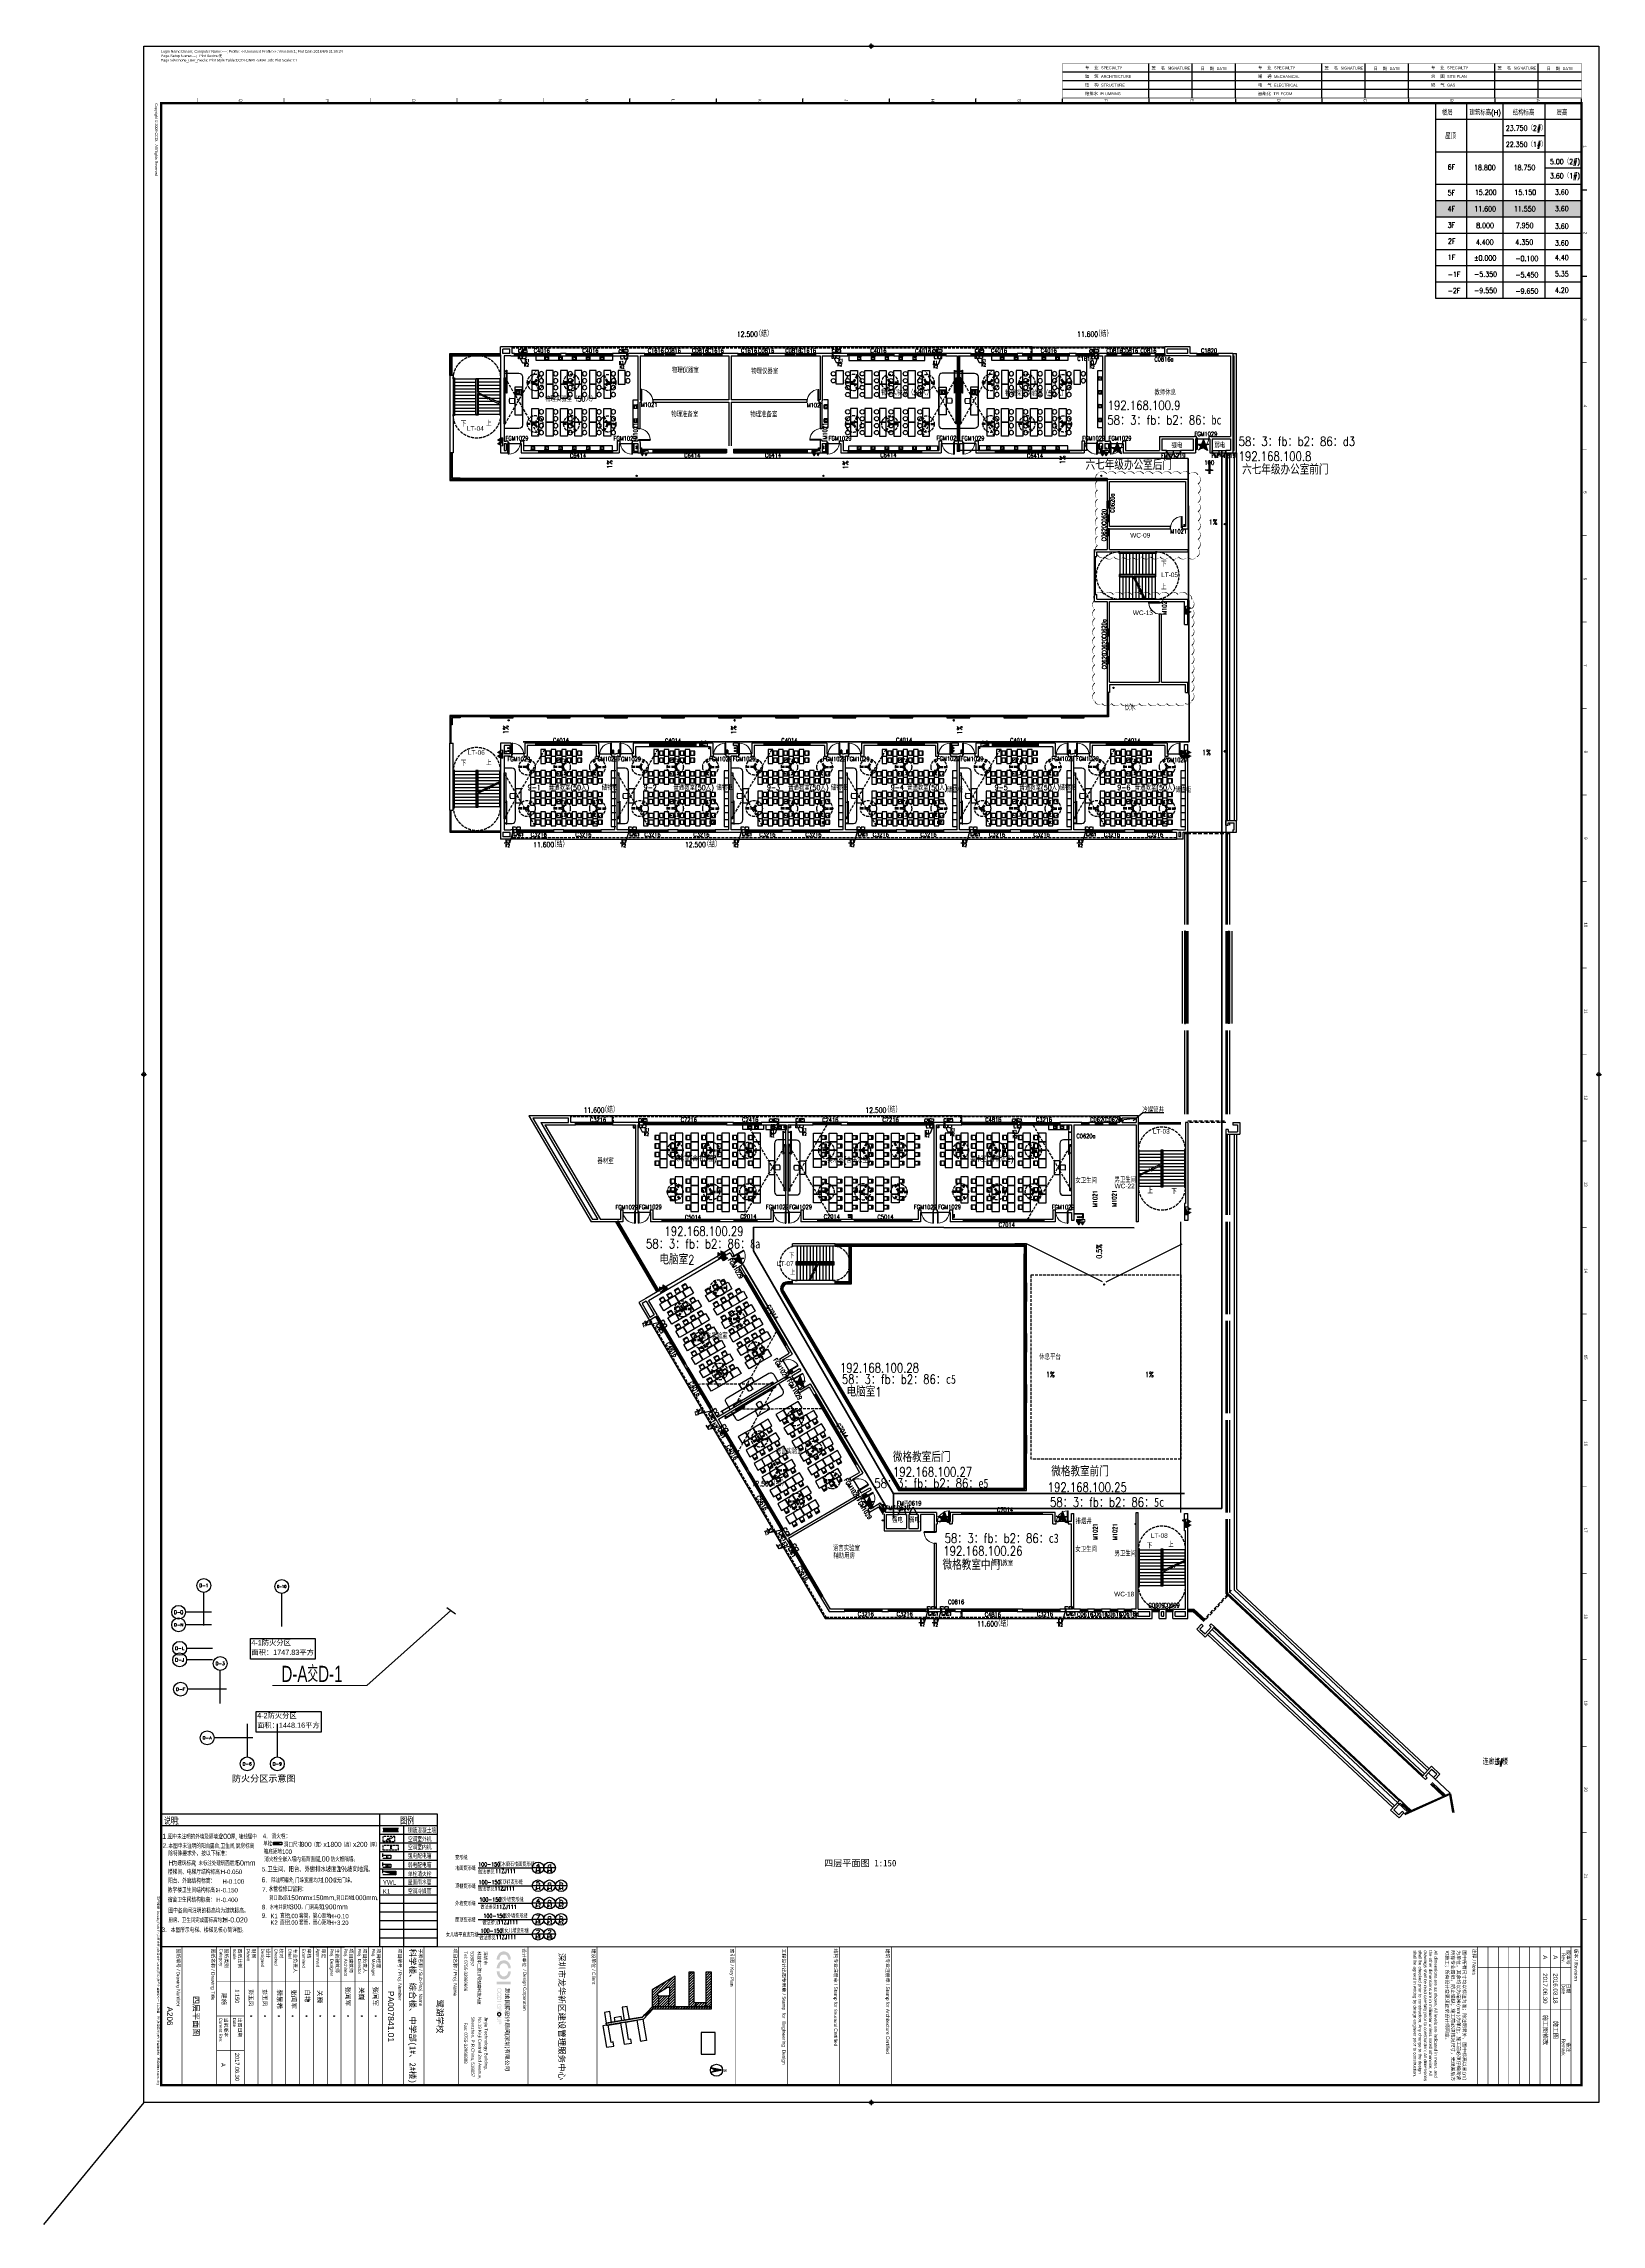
# Model space of a CAD drawing. Extents: x 447078 to 1776277, y 243534 to 519428.
# Drawn here: x 1189578 to 1324645, y 330286 to 519428 of the extents above; entities that cross this region are included whole.
import ezdxf
from ezdxf.enums import TextEntityAlignment as Align
from ezdxf.xclip import XClip

# ---------------------------------------------------------------- set-up
doc = ezdxf.new("R2010")
doc.units = 0
doc.header["$LTSCALE"] = 1000
doc.header["$MEASUREMENT"] = 0
doc.header["$XCLIPFRAME"] = 2
for name, pattern in [('AP-02-RETAIL$0$DASH', [0.35, 0.25, -0.1]), ('CCDID0GLB00001', [30, 26.5, -1.5, 0.5, -1.5]), ('DASH', [0.35, 0.25, -0.1]), ('HIDDEN2', [4.7625, 3.175, -1.5875]), ('HIDDEN3', [1.905, 1.27, -0.635]), ('小说明$0$说明$0$DASH', [0.35, 0.25, -0.1])]:
    doc.linetypes.add(name, pattern=pattern)
doc.layers.get('Defpoints').update_dxf_attribs({"color": 2, "lineweight": 15})
for name, color, linetype in [('$0$G-ANNO-TEXT', 33, 'Continuous'), ('$2$G-GRID-IDEN', 103, 'Continuous'), ('$3$G-GRID-DIMS', 123, 'Continuous'), ('2017-7-14 根据审图意见修改', 5, 'Continuous'), ('A-APRO', 11, 'Continuous'), ('A-AREA-FIRE', 40, 'Continuous'), ('A-DOOR', 2, 'Continuous'), ('A-DOOR-FIRE', 2, 'Continuous'), ('A-DRAI', 61, 'Continuous'), ('A-EQPM-MECH', 191, 'Continuous'), ('A-FIXT', 211, 'Continuous'), ('A-FIXT-DASH', 211, 'HIDDEN3'), ('A-FURN', 251, 'Continuous'), ('A-GLAZ-BLIN', 9, 'Continuous'), ('A-HATH', 8, 'Continuous'), ('A-HOLE', 41, 'Continuous'), ('A-HOLE-DASH', 21, 'HIDDEN2'), ('A-HRAL', 104, 'Continuous'), ('A-HYDR', 1, 'CCDID0GLB00001'), ('A-INSU', 21, 'Continuous'), ('A-OVER', 23, 'Continuous'), ('A-STRS', 2, 'Continuous'), ('A-WALL', 140, 'Continuous'), ('A-WALL-HATH', 8, 'Continuous'), ('A-WIND', 2, 'Continuous'), ('A-WIND-IDEN', 4, 'Continuous'), ('G-0-XREF', 2, 'Continuous'), ('G-ANNO-NOTE', 80, 'Continuous'), ('LVTRY', 8, 'Continuous'), ('PUB_DIM', 3, 'Continuous'), ('PUB_TEXT', 7, 'Continuous'), ('X-连廊栏杆修改', 43, 'Continuous'), ('图框CCDI_B0GA0+0.00$0$G-0-XREF', 2, 'Continuous'), ('图框CCDI_B0GA0+0.00$0$G-ANNO-NOTE', 21, 'Continuous'), ('图框CCDI_B0GA0+0.00$0$G-ANNO-TEXT', 33, 'Continuous'), ('图框CCDI_B0GA0+0.00$0$G-BORD', 3, 'Continuous'), ('图框CCDI_B0GA0+0.00$0$符号', 7, 'Continuous'), ('家具', 9, 'Continuous'), ('小说明$0$说明$0$ANNO-NOTE', 3, 'Continuous'), ('小说明$0$说明$0$WALL-HATH', 9, 'Continuous'), ('说明$0$ANNO-NOTE', 3, 'Continuous'), ('降板范围', 252, 'Continuous'), ('面积线计一半', 132, 'Continuous')]:
    doc.layers.add(name, color=color, linetype=linetype)
for name, color, linetype, lineweight in [('1#2#四层消火栓$0$P-HUDR-MISC', 13, 'Continuous', 25), ('1#2#四层消火栓$0$体育文娱中心3F消火栓$0$P-HUDR-MISC', 13, 'Continuous', 20), ('A桥架图层', 2, 'Continuous', 40), ('A门禁安装位置', 1, 'Continuous', 30)]:
    doc.layers.add(name, color=color, linetype=linetype, lineweight=lineweight)
doc.styles.add('$0$CCDI_T_G01', font='')
doc.styles.add('$2$_TCH_AXIS', font='COMPLEX', dxfattribs={"bigfont": 'GBCBIG'})
doc.styles.add('1#2#四层消火栓$0$GPS', font='0fsc.shx', dxfattribs={"width": 0.7, "bigfont": '0fsz.shx'})
doc.styles.add('_TCH_DIM', font='SIMPLEX', dxfattribs={"bigfont": 'GBCBIG'})
doc.styles.add('_TCH_LABEL', font='COMPLEX', dxfattribs={"bigfont": 'GBCBIG'})
doc.styles.add('_TCH_WINDOW', font='SIMPLEX', dxfattribs={"height": 3.5, "bigfont": 'GBCBIG'})
doc.styles.add('CCDI-TOG-02', font='simplex.shx', dxfattribs={"width": 0.8, "bigfont": 'zjdz.shx'})
doc.styles.add('CCDI_T_G01', font='')
doc.styles.add('CCDI_T_G02', font='simplex.shx', dxfattribs={"width": 0.8, "bigfont": 'zjdz.shx'})
doc.styles.add('CCDI_T_G02_T3', font='simplex.shx', dxfattribs={"width": 0.8, "bigfont": 'zjdz.shx'})
doc.styles.add('CCDI_T_G03', font='')
doc.styles.add('Note$0$CCDI-TOG-02', font='simplex.shx', dxfattribs={"width": 0.8, "bigfont": 'zjdz.shx'})
doc.styles.add('图框CCDI_B0GA0+0.00$0$CCDI_T0G_01', font='')
doc.styles.add('图框CCDI_B0GA0+0.00$0$CCDI_T_G01', font='')
doc.styles.add('图框CCDI_B0GA0+0.00$0$STANDARD', font='txt')
doc.styles.add('小说明$0$说明$0$CCDI-TOG-02', font='simplex.shx', dxfattribs={"width": 0.8, "bigfont": 'zjdz.shx'})
doc.styles.add('小说明$0$说明$0$CCDI-TOG-05', font='zjdz-s.shx', dxfattribs={"width": 0.8, "bigfont": 'zjdz.shx'})
doc.styles.add('说明$0$CCDI-TOG-05', font='zjdz-s.shx', dxfattribs={"width": 0.8, "bigfont": 'zjdz.shx'})
doc.styles.get('$0$CCDI_T_G01').set_extended_font_data('Arial')
doc.styles.get('CCDI_T_G01').set_extended_font_data('Arial')
doc.styles.get('CCDI_T_G03').set_extended_font_data('SimHei')
doc.styles.get('图框CCDI_B0GA0+0.00$0$CCDI_T0G_01').set_extended_font_data('Arial')
doc.styles.get('图框CCDI_B0GA0+0.00$0$CCDI_T_G01').set_extended_font_data('Arial')
doc.dimstyles.new('CCDI_DIMN_150$0$TCH&&150', dxfattribs={"dimtxt": 375, "dimasz": 150, "dimexe": 300, "dimexo": 450, "dimgap": 112.5, "dimtad": 1, "dimdec": 0, "dimzin": 0, "dimdsep": 46, "dimtxsty": 'CCDI_T_G02_T3', "dimblk": 'TICK-3', "dimcen": 0, "dimclrd": 256, "dimclre": 256, "dimclrt": 7, "dimazin": 0, "dimtfac": 0.5, "dimtdec": 0, "dimtix": 1, "dimtmove": 2, "dimatfit": 0, "dimldrblk": 'TICK-arow', "dimfxl": 200, "dimtvp": 1, "dimtolj": 1, "dimtzin": 0, "dimlwd": -1, "dimlwe": -1, "dimarcsym": 0})

# ---------------------------------------------------------------- blocks, each defined once
blk = doc.blocks.new('sinkt')
at = {"layer": 'A-FURN'}
for p, q in [((101833719, 17376395), (101833219, 17376395)), ((101833219, 17376395), (101833219, 17375995)), ((101833219, 17375995), (101833719, 17375995)), ((101833669, 17376345), (101833369, 17376345)), ((101833369, 17376345), (101833369, 17376045)), ((101833369, 17376345), (101833669, 17376345)), ((101833369, 17376329), (101833393, 17376329)), ((101833369, 17376060), (101833393, 17376060)), ((101833369, 17376045), (101833669, 17376045)), ((101833369, 17376045), (101833393, 17376045)), ((101833623, 17376329), (101833393, 17376329)), ((101833623, 17376060), (101833393, 17376060)), ((101833669, 17376045), (101833393, 17376045)), ((101833403, 17376221), (101833402, 17376216)), ((101833402, 17376216), (101833402, 17376212)), ((101833402, 17376212), (101833402, 17376207)), ((101833402, 17376207), (101833402, 17376204)), ((101833402, 17376204), (101833402, 17376201)), ((101833402, 17376201), (101833402, 17376198)), ((101833402, 17376198), (101833402, 17376196)), ((101833402, 17376196), (101833402, 17376193)), ((101833402, 17376193), (101833402, 17376187)), ((101833402, 17376187), (101833402, 17376181)), ((101833402, 17376181), (101833402, 17376175)), ((101833402, 17376175), (101833402, 17376169)), ((101833402, 17376169), (101833403, 17376163)), ((101833404, 17376236), (101833403, 17376230)), ((101833403, 17376230), (101833403, 17376226)), ((101833403, 17376226), (101833403, 17376221)), ((101833403, 17376163), (101833403, 17376157)), ((101833403, 17376157), (101833403, 17376151)), ((101833403, 17376151), (101833404, 17376145)), ((101833405, 17376248), (101833404, 17376242)), ((101833404, 17376242), (101833404, 17376236)), ((101833404, 17376145), (101833404, 17376139)), ((101833404, 17376139), (101833404, 17376133)), ((101833404, 17376133), (101833405, 17376127)), ((101833406, 17376259), (101833405, 17376254)), ((101833405, 17376254), (101833405, 17376248)), ((101833405, 17376127), (101833406, 17376121)), ((101833407, 17376269), (101833406, 17376264)), ((101833406, 17376264), (101833406, 17376259)), ((101833406, 17376121), (101833406, 17376115)), ((101833406, 17376115), (101833408, 17376109)), ((101833408, 17376273), (101833407, 17376269)), ((101833409, 17376278), (101833408, 17376273)), ((101833408, 17376109), (101833410, 17376103)), ((101833410, 17376282), (101833409, 17376278)), ((101833412, 17376285), (101833410, 17376282)), ((101833410, 17376103), (101833412, 17376099)), ((101833414, 17376288), (101833412, 17376285)), ((101833412, 17376099), (101833414, 17376095)), ((101833415, 17376291), (101833414, 17376288)), ((101833414, 17376095), (101833417, 17376091)), ((101833418, 17376294), (101833415, 17376291)), ((101833417, 17376091), (101833420, 17376088)), ((101833420, 17376296), (101833418, 17376294)), ((101833423, 17376299), (101833420, 17376296)), ((101833420, 17376088), (101833424, 17376085)), ((101833425, 17376301), (101833423, 17376299)), ((101833424, 17376085), (101833430, 17376082)), ((101833428, 17376303), (101833425, 17376301)), ((101833431, 17376305), (101833428, 17376303)), ((101833430, 17376082), (101833436, 17376079)), ((101833435, 17376307), (101833431, 17376305)), ((101833439, 17376309), (101833435, 17376307)), ((101833436, 17376079), (101833443, 17376077)), ((101833443, 17376310), (101833439, 17376309)), ((101833448, 17376311), (101833443, 17376310)), ((101833443, 17376077), (101833450, 17376076)), ((101833452, 17376312), (101833448, 17376311)), ((101833450, 17376076), (101833457, 17376075)), ((101833457, 17376312), (101833452, 17376312)), ((101833463, 17376313), (101833457, 17376312)), ((101833457, 17376075), (101833464, 17376075)), ((101833468, 17376314), (101833463, 17376313)), ((101833464, 17376075), (101833472, 17376074)), ((101833474, 17376314), (101833468, 17376314)), ((101833472, 17376074), (101833479, 17376074)), ((101833479, 17376315), (101833474, 17376314)), ((101833485, 17376315), (101833479, 17376315)), ((101833479, 17376074), (101833486, 17376074)), ((101833494, 17376316), (101833485, 17376315)), ((101833486, 17376074), (101833493, 17376074)), ((101833493, 17376074), (101833501, 17376073)), ((101833503, 17376316), (101833494, 17376316)), ((101833501, 17376073), (101833509, 17376073)), ((101833513, 17376316), (101833503, 17376316)), ((101833509, 17376073), (101833516, 17376073)), ((101833522, 17376316), (101833513, 17376316)), ((101833516, 17376073), (101833524, 17376073)), ((101833532, 17376316), (101833522, 17376316)), ((101833524, 17376073), (101833531, 17376073)), ((101833531, 17376073), (101833538, 17376074)), ((101833535, 17376316), (101833532, 17376316)), ((101833538, 17376316), (101833535, 17376316)), ((101833541, 17376316), (101833538, 17376316)), ((101833538, 17376074), (101833545, 17376074)), ((101833544, 17376316), (101833541, 17376316)), ((101833547, 17376316), (101833544, 17376316)), ((101833545, 17376074), (101833552, 17376074)), ((101833552, 17376315), (101833547, 17376316)), ((101833556, 17376315), (101833552, 17376315)), ((101833552, 17376074), (101833558, 17376075)), ((101833560, 17376315), (101833556, 17376315)), ((101833558, 17376075), (101833565, 17376075)), ((101833564, 17376315), (101833560, 17376315)), ((101833568, 17376314), (101833564, 17376315)), ((101833565, 17376075), (101833570, 17376076)), ((101833573, 17376314), (101833568, 17376314)), ((101833570, 17376076), (101833575, 17376076)), ((101833578, 17376314), (101833573, 17376314)), ((101833575, 17376076), (101833580, 17376076)), ((101833583, 17376313), (101833578, 17376314)), ((101833580, 17376076), (101833585, 17376077)), ((101833587, 17376313), (101833583, 17376313)), ((101833585, 17376077), (101833590, 17376077)), ((101833592, 17376312), (101833587, 17376313)), ((101833590, 17376077), (101833593, 17376078)), ((101833595, 17376312), (101833592, 17376312)), ((101833593, 17376078), (101833597, 17376078)), ((101833599, 17376311), (101833595, 17376312)), ((101833597, 17376078), (101833600, 17376079)), ((101833602, 17376310), (101833599, 17376311)), ((101833600, 17376079), (101833604, 17376081)), ((101833605, 17376309), (101833602, 17376310)), ((101833604, 17376081), (101833607, 17376082)), ((101833608, 17376307), (101833605, 17376309)), ((101833607, 17376082), (101833609, 17376083)), ((101833611, 17376306), (101833608, 17376307)), ((101833609, 17376083), (101833611, 17376085)), ((101833613, 17376304), (101833611, 17376306)), ((101833611, 17376085), (101833613, 17376086)), ((101833616, 17376302), (101833613, 17376304)), ((101833613, 17376086), (101833615, 17376088)), ((101833615, 17376088), (101833617, 17376090)), ((101833618, 17376300), (101833616, 17376302)), ((101833617, 17376090), (101833619, 17376093)), ((101833620, 17376297), (101833618, 17376300)), ((101833619, 17376093), (101833622, 17376095)), ((101833622, 17376295), (101833620, 17376297)), ((101833624, 17376292), (101833622, 17376295)), ((101833622, 17376095), (101833624, 17376098)), ((101833625, 17376290), (101833624, 17376292)), ((101833624, 17376098), (101833626, 17376101)), ((101833627, 17376287), (101833625, 17376290)), ((101833626, 17376101), (101833627, 17376105)), ((101833628, 17376284), (101833627, 17376287)), ((101833627, 17376105), (101833629, 17376109)), ((101833629, 17376280), (101833628, 17376284)), ((101833630, 17376276), (101833629, 17376280)), ((101833629, 17376109), (101833630, 17376114)), ((101833631, 17376272), (101833630, 17376276)), ((101833630, 17376114), (101833631, 17376118)), ((101833631, 17376268), (101833631, 17376272)), ((101833632, 17376264), (101833631, 17376268)), ((101833631, 17376123), (101833632, 17376128)), ((101833631, 17376118), (101833631, 17376123)), ((101833633, 17376257), (101833632, 17376264)), ((101833632, 17376131), (101833633, 17376135)), ((101833632, 17376128), (101833632, 17376131)), ((101833634, 17376250), (101833633, 17376257)), ((101833633, 17376135), (101833634, 17376139)), ((101833634, 17376243), (101833634, 17376250)), ((101833635, 17376236), (101833634, 17376243)), ((101833634, 17376142), (101833635, 17376146)), ((101833634, 17376139), (101833634, 17376142)), ((101833636, 17376229), (101833635, 17376236)), ((101833635, 17376151), (101833636, 17376156)), ((101833635, 17376146), (101833635, 17376151)), ((101833636, 17376222), (101833636, 17376229)), ((101833637, 17376215), (101833636, 17376222)), ((101833636, 17376176), (101833637, 17376180)), ((101833636, 17376172), (101833636, 17376176)), ((101833636, 17376167), (101833636, 17376172)), ((101833636, 17376161), (101833636, 17376167)), ((101833636, 17376156), (101833636, 17376161)), ((101833637, 17376207), (101833637, 17376215)), ((101833637, 17376200), (101833637, 17376207)), ((101833637, 17376193), (101833637, 17376200)), ((101833637, 17376189), (101833637, 17376193)), ((101833637, 17376184), (101833637, 17376189)), ((101833637, 17376180), (101833637, 17376184)), ((101833654, 17376195), (101833654, 17376298)), ((101833654, 17376195), (101833654, 17376091)), ((101833669, 17376045), (101833669, 17376345)), ((101833669, 17376345), (101833669, 17376045)), ((101833719, 17375995), (101833719, 17376395))]:
    blk.add_line(p, q, dxfattribs=at)
for centre, radius in [((101833393, 17376314), 9.18), ((101833457, 17376195), 15.3)]:
    blk.add_circle(centre, radius, dxfattribs=at)
for centre, start, end in [((101833623, 17376298), 0, 90), ((101833623, 17376091), 270, 0)]:
    blk.add_arc(centre, 30.9, start, end, dxfattribs=at)
blk = doc.blocks.new('CHAIR4')
at = {"layer": 'A-FURN'}
for p, q in [((-449, 226), (0, 248)), ((0, 248), (0, -248)), ((-449, -226), (0, -248))]:
    blk.add_line(p, q, dxfattribs=at)
for centre, radius, start, end in [((267, 0), 767, 164.29246, 195.70754), ((-447, 201), 25, 92.86241, 164.29246), ((-447, -201), 25, 195.70754, 267.13759)]:
    blk.add_arc(centre, radius, start, end, dxfattribs=at)
blk = doc.blocks.new('dfc-1')
at = {"layer": 'A-FURN', "linetype": 'DASH'}
for p, q in [((-87, 50), (-698, 50)), ((0, 100), (306, 630)), ((87, 50), (392, 580)), ((-87, -50), (-698, -50)), ((0, -100), (306, -630)), ((87, -50), (392, -580))]:
    blk.add_line(p, q, dxfattribs=at)
for radius in [700, 100, 10]:
    blk.add_circle((0, 0), radius, dxfattribs=at)
for start, end in [(175.90396, 184.09604), (55.90396, 64.09604), (295.90396, 304.09604)]:
    blk.add_arc((0, 0), 700, start, end, dxfattribs=at)
blk = doc.blocks.new('sinks')
at = {"layer": 'A-FURN'}
for p, q in [((101861908, 17372404), (101861908, 17372383)), ((101861908, 17372154), (101861908, 17372383)), ((101862158, 17372154), (101861908, 17372154)), ((101861921, 17372192), (101861921, 17372404)), ((101861933, 17372318), (101861932, 17372312)), ((101861932, 17372312), (101861932, 17372306)), ((101861932, 17372306), (101861932, 17372300)), ((101861932, 17372300), (101861932, 17372294)), ((101861932, 17372294), (101861932, 17372287)), ((101861932, 17372287), (101861932, 17372281)), ((101861932, 17372281), (101861932, 17372275)), ((101861932, 17372275), (101861932, 17372269)), ((101861932, 17372269), (101861932, 17372263)), ((101861932, 17372263), (101861932, 17372257)), ((101861932, 17372257), (101861933, 17372252)), ((101861934, 17372336), (101861933, 17372330)), ((101861933, 17372330), (101861933, 17372324)), ((101861933, 17372324), (101861933, 17372318)), ((101861933, 17372252), (101861933, 17372246)), ((101861933, 17372246), (101861933, 17372240)), ((101861933, 17372240), (101861934, 17372236)), ((101861935, 17372342), (101861934, 17372336)), ((101861934, 17372236), (101861934, 17372232)), ((101861934, 17372232), (101861934, 17372228)), ((101861934, 17372228), (101861935, 17372224)), ((101861937, 17372348), (101861935, 17372342)), ((101861935, 17372224), (101861935, 17372220)), ((101861935, 17372220), (101861935, 17372217)), ((101861935, 17372217), (101861936, 17372214)), ((101861936, 17372214), (101861937, 17372211)), ((101861939, 17372353), (101861937, 17372348)), ((101861937, 17372211), (101861938, 17372208)), ((101861938, 17372208), (101861939, 17372206)), ((101861942, 17372358), (101861939, 17372353)), ((101861939, 17372206), (101861940, 17372204)), ((101861940, 17372204), (101861941, 17372202)), ((101861941, 17372202), (101861943, 17372200)), ((101861944, 17372361), (101861942, 17372358)), ((101861943, 17372200), (101861944, 17372199)), ((101861947, 17372364), (101861944, 17372361)), ((101861944, 17372199), (101861946, 17372197)), ((101861946, 17372197), (101861948, 17372195)), ((101862033, 17372167), (101861946, 17372167)), ((101861950, 17372366), (101861947, 17372364)), ((101861948, 17372195), (101861950, 17372193)), ((101861953, 17372368), (101861950, 17372366)), ((101861950, 17372193), (101861953, 17372191)), ((101861956, 17372370), (101861953, 17372368)), ((101861953, 17372191), (101861955, 17372190)), ((101861955, 17372190), (101861958, 17372189)), ((101861961, 17372371), (101861956, 17372370)), ((101861958, 17372189), (101861962, 17372187)), ((101861966, 17372372), (101861961, 17372371)), ((101861962, 17372187), (101861965, 17372186)), ((101861965, 17372186), (101861969, 17372186)), ((101861971, 17372373), (101861966, 17372372)), ((101861969, 17372186), (101861973, 17372185)), ((101861976, 17372374), (101861971, 17372373)), ((101861973, 17372185), (101861977, 17372185)), ((101861981, 17372374), (101861976, 17372374)), ((101861977, 17372185), (101861980, 17372184)), ((101861980, 17372184), (101861983, 17372184)), ((101861986, 17372374), (101861981, 17372374)), ((101861983, 17372184), (101861986, 17372183)), ((101861991, 17372375), (101861986, 17372374)), ((101861986, 17372183), (101861989, 17372183)), ((101861989, 17372183), (101861992, 17372182)), ((101861997, 17372375), (101861991, 17372375)), ((101861992, 17372182), (101861997, 17372182)), ((101862002, 17372375), (101861997, 17372375)), ((101861997, 17372182), (101862001, 17372182)), ((101862001, 17372182), (101862005, 17372181)), ((101862007, 17372376), (101862002, 17372375)), ((101862005, 17372181), (101862009, 17372181)), ((101862012, 17372376), (101862007, 17372376)), ((101862009, 17372181), (101862014, 17372181)), ((101862017, 17372376), (101862012, 17372376)), ((101862014, 17372181), (101862017, 17372181)), ((101862021, 17372376), (101862017, 17372376)), ((101862017, 17372181), (101862021, 17372181)), ((101862026, 17372376), (101862021, 17372376)), ((101862021, 17372181), (101862024, 17372180)), ((101862024, 17372180), (101862028, 17372180)), ((101862031, 17372376), (101862026, 17372376)), ((101862028, 17372180), (101862031, 17372180)), ((101862034, 17372376), (101862031, 17372376)), ((101862031, 17372180), (101862037, 17372180)), ((101862033, 17372167), (101862119, 17372167)), ((101862036, 17372376), (101862034, 17372376)), ((101862038, 17372376), (101862036, 17372376)), ((101862037, 17372180), (101862043, 17372180)), ((101862041, 17372376), (101862038, 17372376)), ((101862043, 17372376), (101862041, 17372376)), ((101862047, 17372376), (101862043, 17372376)), ((101862043, 17372180), (101862050, 17372180)), ((101862051, 17372376), (101862047, 17372376)), ((101862050, 17372180), (101862056, 17372181)), ((101862055, 17372376), (101862051, 17372376)), ((101862059, 17372376), (101862055, 17372376)), ((101862056, 17372181), (101862062, 17372181)), ((101862063, 17372375), (101862059, 17372376)), ((101862062, 17372181), (101862068, 17372182)), ((101862067, 17372375), (101862063, 17372375)), ((101862072, 17372374), (101862067, 17372375)), ((101862068, 17372182), (101862073, 17372183)), ((101862077, 17372374), (101862072, 17372374)), ((101862073, 17372183), (101862079, 17372183)), ((101862082, 17372373), (101862077, 17372374)), ((101862079, 17372183), (101862085, 17372184)), ((101862087, 17372373), (101862082, 17372373)), ((101862085, 17372184), (101862090, 17372185)), ((101862091, 17372373), (101862087, 17372373)), ((101862090, 17372185), (101862094, 17372185)), ((101862094, 17372372), (101862091, 17372373)), ((101862098, 17372371), (101862094, 17372372)), ((101862094, 17372185), (101862097, 17372185)), ((101862097, 17372185), (101862101, 17372186)), ((101862102, 17372371), (101862098, 17372371)), ((101862101, 17372186), (101862104, 17372187)), ((101862106, 17372369), (101862102, 17372371)), ((101862104, 17372187), (101862107, 17372188)), ((101862108, 17372368), (101862106, 17372369)), ((101862107, 17372188), (101862110, 17372189)), ((101862111, 17372367), (101862108, 17372368)), ((101862110, 17372189), (101862112, 17372190)), ((101862113, 17372365), (101862111, 17372367)), ((101862112, 17372190), (101862114, 17372192)), ((101862115, 17372363), (101862113, 17372365)), ((101862114, 17372192), (101862116, 17372193)), ((101862117, 17372361), (101862115, 17372363)), ((101862116, 17372193), (101862119, 17372195)), ((101862120, 17372359), (101862117, 17372361)), ((101862119, 17372195), (101862120, 17372197)), ((101862122, 17372357), (101862120, 17372359)), ((101862120, 17372197), (101862122, 17372198)), ((101862123, 17372354), (101862122, 17372357)), ((101862122, 17372198), (101862124, 17372200)), ((101862125, 17372352), (101862123, 17372354)), ((101862124, 17372200), (101862125, 17372202)), ((101862127, 17372349), (101862125, 17372352)), ((101862125, 17372202), (101862127, 17372204)), ((101862128, 17372345), (101862127, 17372349)), ((101862127, 17372204), (101862128, 17372207)), ((101862129, 17372342), (101862128, 17372345)), ((101862128, 17372207), (101862129, 17372210)), ((101862130, 17372338), (101862129, 17372342)), ((101862129, 17372210), (101862130, 17372212)), ((101862130, 17372334), (101862130, 17372338)), ((101862131, 17372330), (101862130, 17372334)), ((101862130, 17372215), (101862131, 17372218)), ((101862130, 17372212), (101862130, 17372215)), ((101862132, 17372326), (101862131, 17372330)), ((101862131, 17372222), (101862132, 17372226)), ((101862131, 17372218), (101862131, 17372222)), ((101862132, 17372321), (101862132, 17372326)), ((101862132, 17372317), (101862132, 17372321)), ((101862133, 17372312), (101862132, 17372317)), ((101862132, 17372234), (101862133, 17372238)), ((101862132, 17372230), (101862132, 17372234)), ((101862132, 17372226), (101862132, 17372230)), ((101862133, 17372307), (101862133, 17372312)), ((101862134, 17372300), (101862133, 17372307)), ((101862133, 17372252), (101862134, 17372255)), ((101862133, 17372248), (101862133, 17372252)), ((101862133, 17372245), (101862133, 17372248)), ((101862133, 17372241), (101862133, 17372245)), ((101862133, 17372238), (101862133, 17372241)), ((101862134, 17372292), (101862134, 17372300)), ((101862134, 17372284), (101862134, 17372292)), ((101862134, 17372276), (101862134, 17372284)), ((101862134, 17372268), (101862134, 17372276)), ((101862134, 17372266), (101862134, 17372268)), ((101862134, 17372263), (101862134, 17372266)), ((101862134, 17372260), (101862134, 17372263)), ((101862134, 17372258), (101862134, 17372260)), ((101862134, 17372255), (101862134, 17372258)), ((101862145, 17372192), (101862145, 17372404)), ((101862158, 17372404), (101862158, 17372154))]:
    blk.add_line(p, q, dxfattribs=at)
blk.add_lwpolyline([(101862158, 17372404), (101861908, 17372404)], dxfattribs=at)
for centre, radius in [((101862033, 17372330), 12.8), ((101862132, 17372383), 7.65)]:
    blk.add_circle(centre, radius, dxfattribs=at)
for centre, start, end in [((101861946, 17372192), 180, 270), ((101862119, 17372192), 270, 0)]:
    blk.add_arc(centre, 25.7, start, end, dxfattribs=at)
blk = doc.blocks.new('H2S')
at = {"layer": 'A-FURN'}
for points in [[(7949, 4988), (7949, 4588), (250, 4588), (250, 4988)], [(10149, 2988), (9749, 2988), (9749, 588), (10149, 588)], [(7949, -3212), (7949, -2812), (1349, -2812), (1349, -3212)]]:
    blk.add_lwpolyline(points, dxfattribs=at)
for points in [[(-1351, 2688), (-1351, -1312), (-1451, -1312), (-1451, 2688)], [(949, 2538), (1549, 2538), (1549, 3738), (949, 3738)], [(949, 1338), (1549, 1338), (1549, 2538), (949, 2538)], [(2199, 2538), (2799, 2538), (2799, 3738), (2199, 3738)], [(2199, 1338), (2799, 1338), (2799, 2538), (2199, 2538)], [(3449, 2538), (4049, 2538), (4049, 3738), (3449, 3738)], [(3449, 1338), (4049, 1338), (4049, 2538), (3449, 2538)], [(4699, 2538), (5299, 2538), (5299, 3738), (4699, 3738)], [(4699, 1338), (5299, 1338), (5299, 2538), (4699, 2538)], [(5949, 2538), (6549, 2538), (6549, 3738), (5949, 3738)], [(5949, 1338), (6549, 1338), (6549, 2538), (5949, 2538)], [(7199, 2538), (7799, 2538), (7799, 3738), (7199, 3738)], [(7199, 1338), (7799, 1338), (7799, 2538), (7199, 2538)], [(-1201, -1987), (-1201, 13), (-1221, 13), (-1221, -1987)], [(149, -512), (-501, -512), (-501, 1888), (149, 1888)], [(949, 438), (1549, 438), (1549, -762), (949, -762)], [(2199, 438), (2799, 438), (2799, -762), (2199, -762)], [(3449, 438), (4049, 438), (4049, -762), (3449, -762)], [(4699, 438), (5299, 438), (5299, -762), (4699, -762)], [(5949, 438), (6549, 438), (6549, -762), (5949, -762)], [(7199, 438), (7799, 438), (7799, -762), (7199, -762)], [(-1451, -97), (-1451, -77), (-1221, -77), (-1221, -97)], [(-1451, -1897), (-1451, -1877), (-1221, -1877), (-1221, -1897)], [(949, -762), (1549, -762), (1549, -1962), (949, -1962)], [(2199, -762), (2799, -762), (2799, -1962), (2199, -1962)], [(3449, -762), (4049, -762), (4049, -1962), (3449, -1962)], [(4699, -762), (5299, -762), (5299, -1962), (4699, -1962)], [(5949, -762), (6549, -762), (6549, -1962), (5949, -1962)], [(7199, -762), (7799, -762), (7799, -1962), (7199, -1962)], [(8449, -762), (9049, -762), (9049, -1962), (8449, -1962)]]:
    blk.add_lwpolyline(points, close=True, dxfattribs=at)
for centre in [(1789, 3438), (1789, 2838), (1789, 2238), (3039, 3438), (3039, 2838), (3039, 2238), (4289, 3438), (4289, 2838), (4289, 2238), (5539, 3438), (5539, 2838), (5539, 2238), (6789, 3438), (6789, 2838), (6789, 2238), (8039, 3438), (8039, 2838), (8039, 2238), (1789, 1638), (1789, 138), (3039, 1638), (3039, 138), (4289, 1638), (4289, 138), (5539, 1638), (5539, 138), (6789, 1638), (6789, 138), (8039, 1638), (8039, 138), (1789, -462), (1789, -1062), (1789, -1662), (3039, -462), (3039, -1062), (3039, -1662), (4289, -462), (4289, -1062), (4289, -1662), (5539, -462), (5539, -1062), (5539, -1662), (6789, -462), (6789, -1062), (6789, -1662), (8039, -462), (8039, -1062), (8039, -1662), (9289, -1062), (9289, -1662)]:
    blk.add_circle(centre, 190, dxfattribs=at)
at = {"layer": '家具'}
blk.add_lwpolyline([(-1451, -1712), (-151, -1712, 0.4142136), (149, -1412), (149, 2788, 0.4142135), (-151, 3088), (-1451, 3088)], format="xyb", dxfattribs=at)
at = {"layer": '家具', "linetype": 'DASH'}
for points in [[(-1351, -1312), (1549, 3711)], [(-1351, 2688), (1334, -1962)]]:
    blk.add_lwpolyline(points, dxfattribs=at)
at = {"layer": 'A-FURN', "xscale": 1.19999985396862, "yscale": 1.19999985396862, "zscale": 1.19999985396862}
for p in [(-122233375, -20841945), (-122232175, -20841945), (-122230975, -20841945), (-122229775, -20841945), (-122228575, -20841945), (-122227375, -20841945)]:
    blk.add_blockref('sinks', p, dxfattribs=at)
at = {"layer": 'A-FURN'}
for p in [(1249, 2688), (4399, 2688), (1249, -912), (4399, -912)]:
    blk.add_blockref('dfc-1', p, dxfattribs=at)
at = {"layer": 'A-FURN', "xscale": -1}
for name, p in [('dfc-1', (7549, 2688)), ('sinkt', (101833293, -17376257)), ('dfc-1', (7549, -912))]:
    blk.add_blockref(name, p, dxfattribs=at)
at = {"layer": 'A-FURN'}
for name, p, xscale, yscale, zscale, rotation in [('sinks', (-20836783, -122232037), -1.19999985396862, 1.19999985396862, 1.19999985396862, 270), ('CHAIR4', (-551, 688), -0.9000000059604645, 0.9000000059604645, 0.9000000059604645, 180), ('sinks', (-20836783, -122233237), -1.19999985396862, 1.19999985396862, 1.19999985396862, 270), ('sinks', (-122232175, 20843720), -1.19999985396862, 1.19999985396862, 1.19999985396862, 180), ('sinks', (-122230975, 20843720), -1.19999985396862, 1.19999985396862, 1.19999985396862, 180), ('sinks', (-122229775, 20843720), -1.19999985396862, 1.19999985396862, 1.19999985396862, 180), ('sinks', (-122228575, 20843720), -1.19999985396862, 1.19999985396862, 1.19999985396862, 180), ('sinks', (-122227375, 20843720), -1.19999985396862, 1.19999985396862, 1.19999985396862, 180)]:
    blk.add_blockref(name, p, dxfattribs=dict(at, xscale=xscale, yscale=yscale, zscale=zscale, rotation=rotation))
blk = doc.blocks.new('3600-2')
at = {"layer": 'A-STRS'}
for p, q in [((-2050, -280), (-50, -280)), ((-2050, -560), (-50, -560)), ((-2050, -840), (-50, -840)), ((-2050, -1120), (-50, -1120)), ((-2050, -1400), (-50, -1400)), ((-2050, -1680), (-50, -1680)), ((2050, -280), (50, -280)), ((2050, -560), (50, -560)), ((2050, -840), (50, -840)), ((2050, -1120), (50, -1120)), ((1519, -1400), (50, -1400)), ((926, -1680), (50, -1680)), ((1083, -1680), (989, -1680)), ((2050, -1680), (1171, -1680)), ((2050, -1400), (1748, -1400)), ((-2050, -1960), (-50, -1960)), ((-2050, -2240), (-50, -2240)), ((-2050, -2520), (-50, -2520)), ((-2050, -2800), (-50, -2800)), ((-2050, -3080), (-50, -3080)), ((-2050, -3360), (-50, -3360)), ((365, -1960), (50, -1960)), ((2050, -2240), (50, -2240)), ((2050, -2520), (50, -2520)), ((2050, -2800), (50, -2800)), ((2050, -3080), (50, -3080)), ((2050, -3360), (50, -3360)), ((2050, -1960), (594, -1960))]:
    blk.add_line(p, q, dxfattribs=at)
for points in [[(-2050, -3460), (-1950, -3460), (-1950, -180), (-2050, -180)], [(-2050, -3410), (-2000, -3410), (-2000, -230), (-2050, -230)], [(100, -2088), (100, -230), (-100, -230), (-100, -3410), (100, -3410), (100, -2200)], [(50, -2113), (50, -280), (-50, -280), (-50, -3360), (50, -3360), (50, -2224)], [(50, -2224), (947, -1789), (912, -1605), (1105, -1793), (1071, -1617), (2050, -1142)], [(927, -1687), (50, -2113)], [(2050, -1254), (1091, -1719)], [(2000, -1167), (2000, -230), (2050, -230)], [(2050, -3410), (2000, -3410), (2000, -1278)]]:
    blk.add_lwpolyline(points, dxfattribs=at)
at = {"layer": 'A-STRS', "linetype": 'DASH'}
for centre, start, end in [((0, -280), 0, 180), ((0, -3360), 180, 0)]:
    blk.add_arc(centre, 2051, start, end, dxfattribs=at)
blk = doc.blocks.new('图框CCDI_B0GA0+0.00$0$MidPoitent')
for p, q in [((-1.5, 0), (1.5, 0)), ((0, -1.5), (0, 1.5))]:
    blk.add_line(p, q)
blk.add_circle((0, 0), 1)
blk = doc.blocks.new('图框CCDI_B0GA0+0.00$0$block31')
at = {"layer": '图框CCDI_B0GA0+0.00$0$G-ANNO-TEXT'}
h = blk.add_hatch(color=256, dxfattribs=at)
h.paths.add_polyline_path([(5.3, 27.9), (5.9, 28.3), (6.5, 28.5), (6.9, 28.6), (7.2, 28.6), (7.3, 28.6), (7.3, 28.6), (7.3, 28.8), (7.3, 29.1), (7.3, 29.5), (7.3, 29.8), (7.3, 30.1), (7.3, 30.1), (7.3, 30.1), (7.3, 30.1), (7.2, 30.1), (7.2, 30.1), (6.9, 30.1), (6.3, 30), (5.7, 29.9), (5.2, 29.7), (4.7, 29.5), (4.3, 29.2), (3.9, 28.9), (3.5, 28.5), (3.2, 28.1), (3, 27.6), (2.8, 27.2), (2.7, 26.7), (2.6, 26.2), (2.6, 25.7), (2.7, 25.2), (2.9, 24.7), (3.1, 24.2), (3.4, 23.8), (3.7, 23.4), (4.1, 23.1), (4.6, 22.8), (5, 22.5), (5.5, 22.3), (6.1, 22.1), (6.6, 22), (7.2, 22), (7.3, 22), (7.3, 22), (7.3, 22.2), (7.3, 22.6), (7.3, 22.9), (7.3, 23.3), (7.3, 23.5), (7.3, 23.6), (7.3, 23.6), (7.3, 23.6), (7.3, 23.6), (7.2, 23.6), (7.2, 23.6), (7.2, 23.6), (7, 23.6), (6.6, 23.6), (6, 23.8), (5.4, 24.1), (4.9, 24.6), (4.7, 24.8), (4.6, 25.1), (4.5, 25.4), (4.4, 25.7), (4.4, 26), (4.4, 26.3), (4.4, 26.6), (4.5, 26.9), (4.7, 27.2), (4.8, 27.5)])
h.paths.add_polyline_path([(9.6, 25.4), (9.5, 25.7), (9.5, 26), (9.5, 26.3), (9.6, 26.6), (9.7, 26.9), (9.8, 27.2), (10, 27.5), (10.4, 27.9), (11, 28.3), (11.6, 28.5), (12, 28.6), (12.4, 28.6), (12.4, 28.6), (12.4, 28.6), (12.4, 28.8), (12.4, 29.1), (12.4, 29.5), (12.4, 29.8), (12.4, 30.1), (12.4, 30.1), (12.4, 30.1), (12.4, 30.1), (12.4, 30.1), (12.3, 30.1), (12, 30.1), (11.4, 30), (10.9, 29.9), (10.4, 29.7), (9.9, 29.5), (9.4, 29.2), (9, 28.9), (8.7, 28.5), (8.3, 28.1), (8.1, 27.6), (7.9, 27.2), (7.8, 26.7), (7.7, 26.2), (7.8, 25.7), (7.9, 25.2), (8, 24.7), (8.2, 24.2), (8.5, 23.8), (8.9, 23.4), (9.2, 23.1), (9.7, 22.8), (10.2, 22.5), (10.7, 22.3), (11.2, 22.1), (11.8, 22), (12.4, 22), (12.4, 22), (12.4, 22), (12.4, 22.2), (12.4, 22.6), (12.4, 22.9), (12.4, 23.3), (12.4, 23.5), (12.4, 23.6), (12.4, 23.6), (12.4, 23.6), (12.4, 23.6), (12.4, 23.6), (12.4, 23.6), (12.3, 23.6), (12.1, 23.6), (11.8, 23.6), (11.1, 23.8), (10.5, 24.1), (10.1, 24.6), (9.9, 24.8), (9.7, 25.1)])
h.paths.add_polyline_path([(18.4, 24.5), (18.6, 25), (18.7, 25.4), (18.8, 26), (18.8, 26.5), (18.7, 27), (18.5, 27.5), (18.3, 27.9), (18, 28.3), (17.7, 28.7), (17.3, 29.1), (16.8, 29.4), (16.4, 29.6), (15.9, 29.8), (15.3, 30), (14.8, 30.1), (14.2, 30.1), (14.1, 30.1), (14.1, 30.1), (14.1, 29.9), (14.1, 29.6), (14.1, 29.2), (14.1, 28.9), (14.1, 28.6), (14.1, 28.6), (14.1, 28.6), (14.1, 28.6), (14.1, 28.6), (14.2, 28.6), (14.2, 28.6), (14.2, 28.6), (14.4, 28.6), (14.7, 28.5), (15.4, 28.3), (16, 28), (16.5, 27.6), (16.7, 27.3), (16.8, 27), (16.9, 26.8), (17, 26.4), (17, 26.1), (17, 25.8), (17, 25.5), (16.9, 25.2), (16.7, 24.9), (16.5, 24.7), (16.1, 24.2), (15.5, 23.9), (14.9, 23.6), (14.5, 23.6), (14.2, 23.6), (14.1, 23.6), (14.1, 23.5), (14.1, 23.3), (14.1, 23), (14.1, 22.6), (14.1, 22.3), (14.1, 22.1), (14.1, 22), (14.1, 22), (14.1, 22), (14.2, 22), (14.2, 22), (14.5, 22), (15.1, 22.1), (15.6, 22.2), (16.2, 22.4), (16.7, 22.6), (17.1, 22.9), (17.5, 23.3), (17.9, 23.6), (18.2, 24)])
h.paths.add_polyline_path([(21.6, 30.1), (20.1, 30.1), (20.1, 22), (21.6, 22)])
h = blk.add_hatch(color=256, dxfattribs=at)
h.paths.add_polyline_path([(26.4, 29.6), (26.4, 29.6), (26.2, 29.5), (26.1, 29.5), (25.9, 29.5), (25.6, 29.4), (25.4, 29.4), (25.3, 29.4), (25.1, 29.4), (24.9, 29.4), (24.7, 29.4), (24.5, 29.4), (24.3, 29.4), (26.5, 29.3), (26.5, 29.4)])
h.paths.add_polyline_path([(24.2, 29.4), (24.2, 29.3), (24.2, 29.1), (24.3, 29.1), (24.3, 29.1), (24.5, 29.1), (24.7, 29.1), (25, 29.2), (25.3, 29.2), (25.5, 29.2), (26, 29.3), (26.1, 29.3), (26.3, 29.3), (26.6, 29.3), (26.5, 29.3), (24.3, 29.4)])
h.paths.add_polyline_path([(26.6, 29.3), (26.3, 29.3), (26.5, 29.3)], flags=17)
h.paths.add_polyline_path([(25.5, 29.2), (25.3, 29.2), (25.3, 28.7), (24.8, 28.7), (25.5, 28.7)])
h.paths.add_polyline_path([(26, 29.1), (26, 29), (25.9, 28.8), (25.8, 28.7), (25.5, 28.7), (26.1, 28.7), (26.1, 28.7), (26.2, 28.9), (26.3, 29), (26.3, 29), (26.3, 29), (26.2, 29)])
h.paths.add_polyline_path([(24.8, 29.1), (24.5, 29), (24.6, 28.9), (24.7, 28.7), (24.9, 28.8), (24.9, 28.9)])
h.paths.add_polyline_path([(24, 28.7), (24, 28.4), (24.2, 28.4), (24.4, 28.4), (24.5, 28.4), (24.7, 28.5), (25, 28.5), (25.8, 28.5), (25.8, 28.5), (26.1, 28.7), (25.5, 28.7), (24.8, 28.7), (24.8, 28.7), (24.6, 28.7), (24.4, 28.7), (24.2, 28.7)])
h.paths.add_polyline_path([(26.8, 28.7), (26.6, 28.7), (26.5, 28.7), (26.3, 28.7), (26.1, 28.7), (25.8, 28.5), (26, 28.5), (26.2, 28.4), (26.4, 28.4), (26.6, 28.4), (26.8, 28.4)])
h.paths.add_polyline_path([(25.8, 28.5), (25, 28.5), (25.6, 28.5), (25.6, 28.4), (25.7, 28.2), (25.8, 28.1), (25.9, 28), (26, 28), (26.1, 27.9), (26.2, 27.8), (26.4, 27.8), (26.7, 27.7), (26.7, 27.7), (26.7, 27.9), (26.9, 28), (26.7, 28), (26.5, 28.1), (26.3, 28.1), (26.2, 28.1), (26.1, 28.2), (25.9, 28.3)])
h.paths.add_polyline_path([(25, 28.5), (24.9, 28.4), (24.8, 28.3), (24.6, 28.2), (24.5, 28.1), (24.3, 28), (24.1, 27.9), (23.9, 27.9), (24, 27.8), (24.1, 27.6), (24.2, 27.7), (24.4, 27.7), (24.6, 27.8), (24.7, 28), (24.9, 28.1), (25, 28.2), (25.1, 28.3), (25.2, 28.5), (25.3, 28.5), (25.5, 28.5), (25.6, 28.5)])
h.paths.add_polyline_path([(25.5, 28.5), (25.3, 28.5), (25.3, 28.3), (25.3, 28.2), (25.3, 28), (25.2, 27.8), (25.5, 27.8), (25.5, 27.9), (25.5, 28.1), (25.5, 28.3)], flags=16)
h.paths.add_polyline_path([(25.5, 27.7), (25.3, 27.6), (25.3, 27.5), (25.4, 27.4), (25.5, 27.2), (25.8, 27.4), (25.7, 27.4), (25.6, 27.6)])
h.paths.add_polyline_path([(24.7, 27.7), (24.8, 27.5), (24.8, 27.3), (24.8, 27), (24.8, 26.9), (24.8, 26.8), (24.8, 26.7), (25.1, 26.7), (25.1, 26.7), (25.3, 26.7), (25.5, 26.7), (25.6, 26.7), (25.8, 26.7), (25.9, 26.7), (25.9, 26.7), (26.1, 26.8), (26.1, 26.9), (25.3, 26.9), (25.3, 26.9), (25.1, 26.9), (25, 27), (25, 27.5), (25.1, 27.6), (25.1, 27.6), (25, 27.6), (24.9, 27.6)])
h.paths.add_polyline_path([(26.4, 27.6), (26.1, 27.5), (26.1, 27.5), (26.3, 27.3), (26.4, 27.2), (26.6, 27), (26.6, 26.9), (26.9, 27.1), (26.8, 27.3), (26.6, 27.4), (26.5, 27.5)])
h.paths.add_polyline_path([(25.1, 27.6), (25, 27.6), (25.1, 27.6)], flags=16)
h.paths.add_polyline_path([(24.3, 27.5), (24.2, 27.3), (24.2, 27.2), (24.1, 27), (24, 26.8), (24.3, 26.7), (24.3, 26.7), (24.3, 26.9), (24.4, 27.1), (24.5, 27.2), (24.5, 27.4)])
h.paths.add_polyline_path([(25.9, 27.3), (25.9, 27.2), (25.9, 27), (25.8, 27), (25.8, 27), (25.6, 26.9), (25.5, 26.9), (25.3, 26.9), (26.1, 26.9), (26.2, 27.1), (26.1, 27.1)])
h = blk.add_hatch(color=256, dxfattribs=at)
h.paths.add_polyline_path([(26.4, 29.6), (26.4, 29.6), (26.2, 29.5), (26.1, 29.5), (25.9, 29.5), (25.6, 29.4), (25.4, 29.4), (25.3, 29.4), (25.1, 29.4), (24.9, 29.4), (24.7, 29.4), (24.5, 29.4), (24.3, 29.4), (26.5, 29.3), (26.5, 29.4)])
h.paths.add_polyline_path([(24.2, 29.4), (24.2, 29.3), (24.2, 29.1), (24.3, 29.1), (24.3, 29.1), (24.5, 29.1), (24.7, 29.1), (25, 29.2), (25.3, 29.2), (25.5, 29.2), (26, 29.3), (26.1, 29.3), (26.3, 29.3), (26.6, 29.3), (26.5, 29.3), (24.3, 29.4)])
h.paths.add_polyline_path([(26.6, 29.3), (26.3, 29.3), (26.5, 29.3)], flags=17)
h.paths.add_polyline_path([(25.5, 29.2), (25.3, 29.2), (25.3, 28.7), (24.8, 28.7), (25.5, 28.7)])
h.paths.add_polyline_path([(26, 29.1), (26, 29), (25.9, 28.8), (25.8, 28.7), (25.5, 28.7), (26.1, 28.7), (26.1, 28.7), (26.2, 28.9), (26.3, 29), (26.3, 29), (26.3, 29), (26.2, 29)])
h.paths.add_polyline_path([(24.8, 29.1), (24.5, 29), (24.6, 28.9), (24.7, 28.7), (24.9, 28.8), (24.9, 28.9)])
h.paths.add_polyline_path([(24, 28.7), (24, 28.4), (24.2, 28.4), (24.4, 28.4), (24.5, 28.4), (24.7, 28.5), (25, 28.5), (25.8, 28.5), (25.8, 28.5), (26.1, 28.7), (25.5, 28.7), (24.8, 28.7), (24.8, 28.7), (24.6, 28.7), (24.4, 28.7), (24.2, 28.7)])
h.paths.add_polyline_path([(26.8, 28.7), (26.6, 28.7), (26.5, 28.7), (26.3, 28.7), (26.1, 28.7), (25.8, 28.5), (26, 28.5), (26.2, 28.4), (26.4, 28.4), (26.6, 28.4), (26.8, 28.4)])
h.paths.add_polyline_path([(25.8, 28.5), (25, 28.5), (25.6, 28.5), (25.6, 28.4), (25.7, 28.2), (25.8, 28.1), (25.9, 28), (26, 28), (26.1, 27.9), (26.2, 27.8), (26.4, 27.8), (26.7, 27.7), (26.7, 27.7), (26.7, 27.9), (26.9, 28), (26.7, 28), (26.5, 28.1), (26.3, 28.1), (26.2, 28.1), (26.1, 28.2), (25.9, 28.3)])
h.paths.add_polyline_path([(25, 28.5), (24.9, 28.4), (24.8, 28.3), (24.6, 28.2), (24.5, 28.1), (24.3, 28), (24.1, 27.9), (23.9, 27.9), (24, 27.8), (24.1, 27.6), (24.2, 27.7), (24.4, 27.7), (24.6, 27.8), (24.7, 28), (24.9, 28.1), (25, 28.2), (25.1, 28.3), (25.2, 28.5), (25.3, 28.5), (25.5, 28.5), (25.6, 28.5)])
h.paths.add_polyline_path([(25.5, 28.5), (25.3, 28.5), (25.3, 28.3), (25.3, 28.2), (25.3, 28), (25.2, 27.8), (25.5, 27.8), (25.5, 27.9), (25.5, 28.1), (25.5, 28.3)], flags=16)
h.paths.add_polyline_path([(25.5, 27.7), (25.3, 27.6), (25.3, 27.5), (25.4, 27.4), (25.5, 27.2), (25.8, 27.4), (25.7, 27.4), (25.6, 27.6)])
h.paths.add_polyline_path([(24.7, 27.7), (24.8, 27.5), (24.8, 27.3), (24.8, 27), (24.8, 26.9), (24.8, 26.8), (24.8, 26.7), (25.1, 26.7), (25.1, 26.7), (25.3, 26.7), (25.5, 26.7), (25.6, 26.7), (25.8, 26.7), (25.9, 26.7), (25.9, 26.7), (26.1, 26.8), (26.1, 26.9), (25.3, 26.9), (25.3, 26.9), (25.1, 26.9), (25, 27), (25, 27.5), (25.1, 27.6), (25.1, 27.6), (25, 27.6), (24.9, 27.6)])
h.paths.add_polyline_path([(26.4, 27.6), (26.1, 27.5), (26.1, 27.5), (26.3, 27.3), (26.4, 27.2), (26.6, 27), (26.6, 26.9), (26.9, 27.1), (26.8, 27.3), (26.6, 27.4), (26.5, 27.5)])
h.paths.add_polyline_path([(25.1, 27.6), (25, 27.6), (25.1, 27.6)], flags=16)
h.paths.add_polyline_path([(24.3, 27.5), (24.2, 27.3), (24.2, 27.2), (24.1, 27), (24, 26.8), (24.3, 26.7), (24.3, 26.7), (24.3, 26.9), (24.4, 27.1), (24.5, 27.2), (24.5, 27.4)])
h.paths.add_polyline_path([(25.9, 27.3), (25.9, 27.2), (25.9, 27), (25.8, 27), (25.8, 27), (25.6, 26.9), (25.5, 26.9), (25.3, 26.9), (26.1, 26.9), (26.2, 27.1), (26.1, 27.1)])
h = blk.add_hatch(color=256, dxfattribs=at)
h.paths.add_polyline_path([(29, 29.6), (29, 29.6), (29, 29.5), (29.1, 29.2), (29.1, 28.7), (29.3, 28.8), (29.3, 29.4), (29.3, 29.4), (29.4, 29.6), (29.4, 29.6), (29.3, 29.6), (29.2, 29.6)])
h.paths.add_polyline_path([(27.6, 29.6), (27.6, 29.5), (27.6, 29.4), (27.6, 29.2), (27.6, 29), (27.6, 28.7), (27.8, 28.7), (27.8, 29.4), (27.9, 29.5), (27.9, 29.5), (27.9, 29.5), (27.7, 29.5)])
h.paths.add_polyline_path([(28.4, 29.3), (28.4, 29.3), (28.4, 29.1), (28.4, 28.9), (28.4, 28.7), (28.4, 28.5), (29.1, 28.4), (29.1, 27.7), (29.1, 27.7), (29, 27.5), (29, 27.3), (29.3, 27.3), (29.3, 27.4), (29.3, 27.6), (29.3, 27.7), (29.3, 28.5), (28.7, 28.6), (28.7, 29.1), (28.7, 29.1), (28.8, 29.2), (28.8, 29.2), (28.6, 29.3), (28.6, 29.3)])
h.paths.add_polyline_path([(28.8, 29.3), (28.6, 29.3), (28.8, 29.2)], flags=17)
h.paths.add_polyline_path([(30, 29.1), (29.9, 29), (29.7, 28.9), (29.5, 28.9), (29.3, 28.8), (29.1, 28.7), (29.7, 28.7), (29.7, 28), (29.7, 27.9), (29.5, 27.8), (29.9, 27.7), (30, 27.9)])
h.paths.add_polyline_path([(27.2, 28.7), (27.2, 28.4), (27.4, 28.4), (27.6, 28.4), (27.8, 28.4), (27.6, 28.7), (27.4, 28.7)])
h.paths.add_polyline_path([(28.2, 28.7), (28.1, 28.7), (27.8, 28.7), (27.6, 28.7), (27.8, 28.4), (28, 28.4), (28.2, 28.4)])
h.paths.add_polyline_path([(29.1, 28.7), (28.7, 28.6), (29.3, 28.5), (29.7, 28.7)])
h.paths.add_polyline_path([(28.4, 28.5), (28.3, 28.4), (28.1, 28.4), (28.2, 28.1), (28.3, 28.1), (28.4, 28.2), (28.7, 28.3), (29.1, 28.4)])
h.paths.add_polyline_path([(27.8, 28.4), (27.6, 28.4), (27.6, 27.3), (27.8, 27.4)])
h.paths.add_polyline_path([(28.7, 28.3), (28.4, 28.2), (28.4, 27.1), (28.5, 27), (28.5, 26.9), (28.6, 26.7), (28.6, 26.7), (28.8, 26.7), (29, 26.7), (29, 26.7), (29.2, 26.7), (29.4, 26.7), (29.6, 26.7), (29.8, 26.8), (30, 26.8), (30.1, 26.9), (29, 27), (29, 27), (28.8, 27), (28.7, 27.1), (28.7, 27.2)])
h.paths.add_polyline_path([(29.4, 27.8), (29.5, 27.7), (29.5, 27.5), (29.7, 27.5), (29.8, 27.6), (29.9, 27.7), (29.9, 27.7), (29.5, 27.8)], flags=17)
h.paths.add_polyline_path([(28.2, 27.6), (28.2, 27.6), (28, 27.5), (27.8, 27.4), (27.6, 27.3), (27.4, 27.3), (27.3, 27.2), (27.3, 27.1), (27.4, 26.9), (27.5, 26.9), (27.7, 27), (27.8, 27.1), (27.9, 27.2), (28.1, 27.2), (28.3, 27.3), (28.2, 27.4)])
h.paths.add_polyline_path([(29.9, 27.4), (29.9, 27.4), (29.9, 27.2), (29.8, 27), (29.7, 27), (29.5, 27), (29.3, 27), (29, 27), (30.1, 26.9), (30.1, 27), (30.2, 27.2), (30.2, 27.2), (30, 27.3)])
h = blk.add_hatch(color=256, dxfattribs=at)
h.paths.add_polyline_path([(29, 29.6), (29, 29.6), (29, 29.5), (29.1, 29.2), (29.1, 28.7), (29.3, 28.8), (29.3, 29.4), (29.3, 29.4), (29.4, 29.6), (29.4, 29.6), (29.3, 29.6), (29.2, 29.6)])
h.paths.add_polyline_path([(27.6, 29.6), (27.6, 29.5), (27.6, 29.4), (27.6, 29.2), (27.6, 29), (27.6, 28.7), (27.8, 28.7), (27.8, 29.4), (27.9, 29.5), (27.9, 29.5), (27.9, 29.5), (27.7, 29.5)])
h.paths.add_polyline_path([(28.4, 29.3), (28.4, 29.3), (28.4, 29.1), (28.4, 28.9), (28.4, 28.7), (28.4, 28.5), (29.1, 28.4), (29.1, 27.7), (29.1, 27.7), (29, 27.5), (29, 27.3), (29.3, 27.3), (29.3, 27.4), (29.3, 27.6), (29.3, 27.7), (29.3, 28.5), (28.7, 28.6), (28.7, 29.1), (28.7, 29.1), (28.8, 29.2), (28.8, 29.2), (28.6, 29.3), (28.6, 29.3)])
h.paths.add_polyline_path([(28.8, 29.3), (28.6, 29.3), (28.8, 29.2)], flags=17)
h.paths.add_polyline_path([(30, 29.1), (29.9, 29), (29.7, 28.9), (29.5, 28.9), (29.3, 28.8), (29.1, 28.7), (29.7, 28.7), (29.7, 28), (29.7, 27.9), (29.5, 27.8), (29.9, 27.7), (30, 27.9)])
h.paths.add_polyline_path([(27.2, 28.7), (27.2, 28.4), (27.4, 28.4), (27.6, 28.4), (27.8, 28.4), (27.6, 28.7), (27.4, 28.7)])
h.paths.add_polyline_path([(28.2, 28.7), (28.1, 28.7), (27.8, 28.7), (27.6, 28.7), (27.8, 28.4), (28, 28.4), (28.2, 28.4)])
h.paths.add_polyline_path([(29.1, 28.7), (28.7, 28.6), (29.3, 28.5), (29.7, 28.7)])
h.paths.add_polyline_path([(28.4, 28.5), (28.3, 28.4), (28.1, 28.4), (28.2, 28.1), (28.3, 28.1), (28.4, 28.2), (28.7, 28.3), (29.1, 28.4)])
h.paths.add_polyline_path([(27.8, 28.4), (27.6, 28.4), (27.6, 27.3), (27.8, 27.4)])
h.paths.add_polyline_path([(28.7, 28.3), (28.4, 28.2), (28.4, 27.1), (28.5, 27), (28.5, 26.9), (28.6, 26.7), (28.6, 26.7), (28.8, 26.7), (29, 26.7), (29, 26.7), (29.2, 26.7), (29.4, 26.7), (29.6, 26.7), (29.8, 26.8), (30, 26.8), (30.1, 26.9), (29, 27), (29, 27), (28.8, 27), (28.7, 27.1), (28.7, 27.2)])
h.paths.add_polyline_path([(29.4, 27.8), (29.5, 27.7), (29.5, 27.5), (29.7, 27.5), (29.8, 27.6), (29.9, 27.7), (29.9, 27.7), (29.5, 27.8)], flags=17)
h.paths.add_polyline_path([(28.2, 27.6), (28.2, 27.6), (28, 27.5), (27.8, 27.4), (27.6, 27.3), (27.4, 27.3), (27.3, 27.2), (27.3, 27.1), (27.4, 26.9), (27.5, 26.9), (27.7, 27), (27.8, 27.1), (27.9, 27.2), (28.1, 27.2), (28.3, 27.3), (28.2, 27.4)])
h.paths.add_polyline_path([(29.9, 27.4), (29.9, 27.4), (29.9, 27.2), (29.8, 27), (29.7, 27), (29.5, 27), (29.3, 27), (29, 27), (30.1, 26.9), (30.1, 27), (30.2, 27.2), (30.2, 27.2), (30, 27.3)])
h = blk.add_hatch(color=256, dxfattribs=at)
h.paths.add_polyline_path([(33.4, 29.5), (33.3, 29.4), (33.2, 29.4), (33, 29.4), (32.8, 29.4), (32.6, 29.4), (32.3, 29.4), (32, 29.4), (33.3, 29.3)])
h.paths.add_polyline_path([(30.7, 29.5), (30.7, 29.3), (33.1, 29.2), (33.1, 27), (31, 27), (30.7, 27), (30.7, 26.8), (30.7, 26.6), (31, 26.6), (31, 26.8), (33.1, 26.8), (33.3, 26.9), (33.3, 27.1), (33.3, 29.1), (33.3, 29.3), (32, 29.4), (31.8, 29.4), (31.5, 29.4), (31.2, 29.4), (31.1, 29.4), (30.9, 29.4), (30.8, 29.4)])
h.paths.add_polyline_path([(30.7, 29.3), (30.7, 29.1), (30.7, 27.1), (30.7, 27), (31, 27), (31, 29.2), (33.1, 29.2)], flags=17)
h.paths.add_polyline_path([(31.3, 28.9), (31.3, 28.6), (31.3, 28.6), (31.4, 28.6), (31.6, 28.7), (31.9, 28.7), (32.1, 28.9), (32, 28.9), (31.8, 28.9), (31.6, 28.9), (31.4, 28.9)], flags=16)
h.paths.add_polyline_path([(32.8, 28.9), (32.7, 28.9), (32.6, 28.9), (32.4, 28.9), (32.1, 28.9), (31.9, 28.7), (32.1, 28.7), (32.3, 28.7), (32.5, 28.7), (32.7, 28.6), (32.8, 28.6)], flags=16)
h.paths.add_polyline_path([(31.9, 28.7), (31.9, 28.3), (32.1, 28.3), (32.1, 28.7)], flags=16)
h.paths.add_polyline_path([(31.3, 28.3), (31.3, 28), (31.5, 28), (31.6, 28.1), (31.9, 28.1), (32.1, 28.1), (32.1, 28.3), (31.9, 28.3), (31.7, 28.3), (31.5, 28.3)], flags=16)
h.paths.add_polyline_path([(32.8, 28.3), (32.7, 28.3), (32.5, 28.3), (32.4, 28.3), (32.1, 28.3), (32.1, 28.1), (32.2, 28.1), (32.4, 28.1), (32.6, 28), (32.8, 28)], flags=16)
h.paths.add_polyline_path([(32.1, 28.1), (31.9, 28.1), (31.9, 27.5), (32.1, 27.5)], flags=16)
h.paths.add_polyline_path([(32.5, 28), (32.3, 27.9), (32.4, 27.7), (32.5, 27.6), (32.7, 27.7), (32.6, 27.8)], flags=16)
h.paths.add_polyline_path([(31.2, 27.5), (31.2, 27.3), (31.2, 27.3), (31.4, 27.3), (31.6, 27.3), (31.8, 27.3), (32.1, 27.3), (31.9, 27.5), (31.7, 27.5), (31.5, 27.5), (31.3, 27.5)], flags=16)
h.paths.add_polyline_path([(32.9, 27.5), (32.9, 27.5), (32.7, 27.5), (32.6, 27.5), (32.4, 27.5), (32.1, 27.5), (31.9, 27.5), (32.1, 27.3), (32.2, 27.3), (32.4, 27.3), (32.6, 27.3), (32.8, 27.3), (32.9, 27.3)], flags=16)
h.paths.add_polyline_path([(33.3, 26.9), (33.1, 26.8), (33.1, 26.6), (33.4, 26.6), (33.4, 26.7)])
h = blk.add_hatch(color=256, dxfattribs=at)
h.paths.add_polyline_path([(33.4, 29.5), (33.3, 29.4), (33.2, 29.4), (33, 29.4), (32.8, 29.4), (32.6, 29.4), (32.3, 29.4), (32, 29.4), (33.3, 29.3)])
h.paths.add_polyline_path([(30.7, 29.5), (30.7, 29.3), (33.1, 29.2), (33.1, 27), (31, 27), (30.7, 27), (30.7, 26.8), (30.7, 26.6), (31, 26.6), (31, 26.8), (33.1, 26.8), (33.3, 26.9), (33.3, 27.1), (33.3, 29.1), (33.3, 29.3), (32, 29.4), (31.8, 29.4), (31.5, 29.4), (31.2, 29.4), (31.1, 29.4), (30.9, 29.4), (30.8, 29.4)])
h.paths.add_polyline_path([(30.7, 29.3), (30.7, 29.1), (30.7, 27.1), (30.7, 27), (31, 27), (31, 29.2), (33.1, 29.2)], flags=17)
h.paths.add_polyline_path([(31.3, 28.9), (31.3, 28.6), (31.3, 28.6), (31.4, 28.6), (31.6, 28.7), (31.9, 28.7), (32.1, 28.9), (32, 28.9), (31.8, 28.9), (31.6, 28.9), (31.4, 28.9)], flags=16)
h.paths.add_polyline_path([(32.8, 28.9), (32.7, 28.9), (32.6, 28.9), (32.4, 28.9), (32.1, 28.9), (31.9, 28.7), (32.1, 28.7), (32.3, 28.7), (32.5, 28.7), (32.7, 28.6), (32.8, 28.6)], flags=16)
h.paths.add_polyline_path([(31.9, 28.7), (31.9, 28.3), (32.1, 28.3), (32.1, 28.7)], flags=16)
h.paths.add_polyline_path([(31.3, 28.3), (31.3, 28), (31.5, 28), (31.6, 28.1), (31.9, 28.1), (32.1, 28.1), (32.1, 28.3), (31.9, 28.3), (31.7, 28.3), (31.5, 28.3)], flags=16)
h.paths.add_polyline_path([(32.8, 28.3), (32.7, 28.3), (32.5, 28.3), (32.4, 28.3), (32.1, 28.3), (32.1, 28.1), (32.2, 28.1), (32.4, 28.1), (32.6, 28), (32.8, 28)], flags=16)
h.paths.add_polyline_path([(32.1, 28.1), (31.9, 28.1), (31.9, 27.5), (32.1, 27.5)], flags=16)
h.paths.add_polyline_path([(32.5, 28), (32.3, 27.9), (32.4, 27.7), (32.5, 27.6), (32.7, 27.7), (32.6, 27.8)], flags=16)
h.paths.add_polyline_path([(31.2, 27.5), (31.2, 27.3), (31.2, 27.3), (31.4, 27.3), (31.6, 27.3), (31.8, 27.3), (32.1, 27.3), (31.9, 27.5), (31.7, 27.5), (31.5, 27.5), (31.3, 27.5)], flags=16)
h.paths.add_polyline_path([(32.9, 27.5), (32.9, 27.5), (32.7, 27.5), (32.6, 27.5), (32.4, 27.5), (32.1, 27.5), (31.9, 27.5), (32.1, 27.3), (32.2, 27.3), (32.4, 27.3), (32.6, 27.3), (32.8, 27.3), (32.9, 27.3)], flags=16)
h.paths.add_polyline_path([(33.3, 26.9), (33.1, 26.8), (33.1, 26.6), (33.4, 26.6), (33.4, 26.7)])
h = blk.add_hatch(color=256, dxfattribs=at)
h.paths.add_polyline_path([(34, 29.4), (34, 29.3), (34.5, 29.4), (34.3, 29.4), (34.1, 29.4)])
h.paths.add_polyline_path([(35, 29.4), (34.9, 29.4), (34.7, 29.4), (34.5, 29.4), (34, 29.3), (34.7, 29.1), (34.4, 28.3), (34.5, 28.2), (34.6, 28), (34.6, 27.9), (34.7, 27.8), (34.6, 27.6), (34.5, 27.5), (34.4, 27.4), (34.4, 27.2), (34.5, 27.2), (34.7, 27.3), (34.8, 27.4), (34.8, 27.4), (34.9, 27.6), (35, 27.7), (34.9, 27.8), (34.9, 28), (34.8, 28.2), (34.7, 28.4)])
h.paths.add_polyline_path([(35.2, 29.4), (35.2, 29.1), (35.3, 29.1), (35.4, 29.1), (35.6, 29.1), (35.9, 29.1), (35.9, 29.4), (35.8, 29.4), (35.5, 29.4), (35.4, 29.4)])
h.paths.add_polyline_path([(36.6, 29.4), (36.5, 29.4), (36.3, 29.4), (36.1, 29.4), (35.9, 29.4), (35.9, 29.1), (36, 29.1), (36.2, 29.1), (36.4, 29.1), (36.6, 29.1)])
h.paths.add_polyline_path([(34, 29.3), (34, 29.1), (34, 28.9), (34, 27.4), (34, 27.4), (34, 27.2), (34, 27), (34, 26.8), (34, 26.6), (34.3, 26.6), (34.3, 29.1), (34.7, 29.1)])
h.paths.add_polyline_path([(36.7, 28.6), (36.7, 28.6), (36.5, 28.6), (36.3, 28.6), (36.1, 28.6), (35.9, 28.6), (35.7, 28.4), (36, 28.4), (36, 28.4), (36.2, 28.4), (36.4, 28.4), (36.6, 28.3), (36.7, 28.3)])
h.paths.add_polyline_path([(35, 28.6), (35, 28.3), (35.1, 28.3), (35.3, 28.4), (35.5, 28.4), (35.7, 28.4), (35.9, 28.6), (35.7, 28.6), (35.5, 28.6), (35.3, 28.6), (35.1, 28.6)])
h.paths.add_polyline_path([(35.7, 28.4), (35.7, 27), (35.7, 27), (35.5, 26.9), (36, 26.9), (36, 28.4)])
h.paths.add_polyline_path([(35.2, 28), (35.2, 28), (35.2, 27.8), (35.1, 27.6), (35, 27.4), (34.9, 27.2), (34.8, 27.1), (34.7, 27), (34.9, 26.9), (35, 26.9), (35, 26.9), (35.1, 27.1), (35.2, 27.3), (35.3, 27.5), (35.4, 27.6), (35.5, 27.8), (35.5, 27.8), (35.6, 27.9), (35.5, 27.9), (35.4, 27.9)])
h.paths.add_polyline_path([(36.3, 28), (36.1, 27.8), (36.1, 27.8), (36.2, 27.7), (36.3, 27.5), (36.4, 27.3), (36.5, 27.2), (36.6, 27), (36.9, 27.2), (36.9, 27.2), (36.7, 27.4), (36.6, 27.5), (36.5, 27.7), (36.4, 27.8)])
h.paths.add_polyline_path([(34.3, 27.6), (34.4, 27.4), (34.5, 27.5)], flags=17)
h.paths.add_polyline_path([(35.3, 26.9), (35.4, 26.8), (35.5, 26.6), (35.6, 26.6), (35.8, 26.7), (35.9, 26.7), (36, 26.9), (35.5, 26.9), (35.5, 26.9)])
h = blk.add_hatch(color=256, dxfattribs=at)
h.paths.add_polyline_path([(34, 29.4), (34, 29.3), (34.5, 29.4), (34.3, 29.4), (34.1, 29.4)])
h.paths.add_polyline_path([(35, 29.4), (34.9, 29.4), (34.7, 29.4), (34.5, 29.4), (34, 29.3), (34.7, 29.1), (34.4, 28.3), (34.5, 28.2), (34.6, 28), (34.6, 27.9), (34.7, 27.8), (34.6, 27.6), (34.5, 27.5), (34.4, 27.4), (34.4, 27.2), (34.5, 27.2), (34.7, 27.3), (34.8, 27.4), (34.8, 27.4), (34.9, 27.6), (35, 27.7), (34.9, 27.8), (34.9, 28), (34.8, 28.2), (34.7, 28.4)])
h.paths.add_polyline_path([(35.2, 29.4), (35.2, 29.1), (35.3, 29.1), (35.4, 29.1), (35.6, 29.1), (35.9, 29.1), (35.9, 29.4), (35.8, 29.4), (35.5, 29.4), (35.4, 29.4)])
h.paths.add_polyline_path([(36.6, 29.4), (36.5, 29.4), (36.3, 29.4), (36.1, 29.4), (35.9, 29.4), (35.9, 29.1), (36, 29.1), (36.2, 29.1), (36.4, 29.1), (36.6, 29.1)])
h.paths.add_polyline_path([(34, 29.3), (34, 29.1), (34, 28.9), (34, 27.4), (34, 27.4), (34, 27.2), (34, 27), (34, 26.8), (34, 26.6), (34.3, 26.6), (34.3, 29.1), (34.7, 29.1)])
h.paths.add_polyline_path([(36.7, 28.6), (36.7, 28.6), (36.5, 28.6), (36.3, 28.6), (36.1, 28.6), (35.9, 28.6), (35.7, 28.4), (36, 28.4), (36, 28.4), (36.2, 28.4), (36.4, 28.4), (36.6, 28.3), (36.7, 28.3)])
h.paths.add_polyline_path([(35, 28.6), (35, 28.3), (35.1, 28.3), (35.3, 28.4), (35.5, 28.4), (35.7, 28.4), (35.9, 28.6), (35.7, 28.6), (35.5, 28.6), (35.3, 28.6), (35.1, 28.6)])
h.paths.add_polyline_path([(35.7, 28.4), (35.7, 27), (35.7, 27), (35.5, 26.9), (36, 26.9), (36, 28.4)])
h.paths.add_polyline_path([(35.2, 28), (35.2, 28), (35.2, 27.8), (35.1, 27.6), (35, 27.4), (34.9, 27.2), (34.8, 27.1), (34.7, 27), (34.9, 26.9), (35, 26.9), (35, 26.9), (35.1, 27.1), (35.2, 27.3), (35.3, 27.5), (35.4, 27.6), (35.5, 27.8), (35.5, 27.8), (35.6, 27.9), (35.5, 27.9), (35.4, 27.9)])
h.paths.add_polyline_path([(36.3, 28), (36.1, 27.8), (36.1, 27.8), (36.2, 27.7), (36.3, 27.5), (36.4, 27.3), (36.5, 27.2), (36.6, 27), (36.9, 27.2), (36.9, 27.2), (36.7, 27.4), (36.6, 27.5), (36.5, 27.7), (36.4, 27.8)])
h.paths.add_polyline_path([(34.3, 27.6), (34.4, 27.4), (34.5, 27.5)], flags=17)
h.paths.add_polyline_path([(35.3, 26.9), (35.4, 26.8), (35.5, 26.6), (35.6, 26.6), (35.8, 26.7), (35.9, 26.7), (36, 26.9), (35.5, 26.9), (35.5, 26.9)])
h = blk.add_hatch(color=256, dxfattribs=at)
h.paths.add_polyline_path([(37.7, 29.5), (37.4, 29.4), (37.5, 29.4), (37.6, 29.2), (37.7, 29.1), (37.8, 28.9), (38.1, 29.1), (38, 29.1), (37.9, 29.3), (37.8, 29.4)])
h.paths.add_polyline_path([(38.4, 29.5), (38.5, 29.4), (39, 29.5), (39, 29.5), (38.8, 29.5), (38.6, 29.5)], flags=16)
h.paths.add_polyline_path([(39.6, 29.5), (39.6, 29.5), (39.5, 29.5), (39.3, 29.5), (39, 29.5), (38.5, 29.4), (38.5, 29.2), (38.5, 29.1), (38.5, 28.9), (38.4, 28.7), (38.3, 28.6), (38.1, 28.5), (38.2, 28.4), (38.4, 28.3), (38.5, 28.4), (38.6, 28.6), (38.7, 28.7), (38.7, 28.8), (38.7, 28.9), (38.7, 29), (38.7, 29.2), (39.3, 29.2), (39.6, 29.4)])
h.paths.add_polyline_path([(39.6, 29.4), (39.3, 29.2), (39.3, 28.7), (39.4, 28.5), (39.4, 28.5), (39.6, 28.5), (39.6, 28.4), (39.8, 28.4), (40, 28.4), (40.1, 28.6), (39.8, 28.7), (39.6, 28.7), (39.6, 28.8), (39.6, 28.9), (39.6, 29.1), (39.6, 29.2)])
h.paths.add_polyline_path([(40.1, 28.8), (39.9, 28.7), (39.8, 28.7), (40.1, 28.6)])
h.paths.add_polyline_path([(37.8, 28.7), (37.7, 28.6), (37.5, 28.6), (37.8, 28.5)])
h.paths.add_polyline_path([(37.1, 28.7), (37.1, 28.3), (37.2, 28.3), (37.3, 28.4), (37.5, 28.4), (37.8, 28.5), (37.5, 28.6), (37.3, 28.6)])
h.paths.add_polyline_path([(37.8, 28.5), (37.5, 28.4), (37.5, 27.3), (37.5, 27.3), (37.8, 27.3), (37.8, 28.2), (37.8, 28.3)])
h.paths.add_polyline_path([(39.9, 28.3), (39.8, 28.3), (39.6, 28.3), (39.4, 28.2), (39.2, 28.2), (39, 28.2), (39.8, 28)])
h.paths.add_polyline_path([(38.2, 28.3), (38.2, 28), (38.2, 28), (38.4, 28), (38.6, 28), (39.5, 28), (39.8, 28), (39, 28.2), (38.9, 28.2), (38.7, 28.2), (38.5, 28.2), (38.3, 28.3)])
h.paths.add_polyline_path([(39.8, 28), (39.5, 28), (39.4, 27.8), (39.3, 27.7), (39.2, 27.5), (39.1, 27.4), (39.4, 27.4), (39.5, 27.5), (39.6, 27.7), (39.7, 27.9)])
h.paths.add_polyline_path([(38.6, 28), (38.4, 28), (38.4, 27.9), (38.5, 27.7), (38.6, 27.6), (38.6, 27.5), (38.8, 27.3), (38.9, 27.2), (38.8, 27.2), (38.7, 27.1), (38.5, 27), (38.3, 27), (38.1, 26.9), (37.9, 26.8), (38, 26.7), (38.1, 26.6), (38.3, 26.6), (38.5, 26.7), (38.7, 26.8), (38.8, 26.9), (39, 27), (39.1, 27), (39.8, 27.1), (39.6, 27.1), (39.5, 27.2), (39.3, 27.2), (39.3, 27.3), (39.4, 27.4), (39.1, 27.4), (39.1, 27.4), (38.9, 27.5), (38.8, 27.7), (38.7, 27.8)])
h.paths.add_polyline_path([(38.1, 27.6), (38.1, 27.6), (37.9, 27.4), (37.8, 27.3), (37.5, 27.3), (37.5, 27.1), (37.4, 26.9), (37.5, 26.8), (37.6, 26.7), (37.6, 26.8), (37.8, 26.9), (38.2, 27.4), (38.2, 27.4)])
h.paths.add_polyline_path([(39.8, 27.1), (39.1, 27), (39.1, 27), (39.3, 26.9), (39.4, 26.9), (39.6, 26.8), (39.8, 26.7), (40, 26.6), (40, 26.7), (40.1, 26.8), (40.2, 27), (40, 27)])
h = blk.add_hatch(color=256, dxfattribs=at)
h.paths.add_polyline_path([(37.7, 29.5), (37.4, 29.4), (37.5, 29.4), (37.6, 29.2), (37.7, 29.1), (37.8, 28.9), (38.1, 29.1), (38, 29.1), (37.9, 29.3), (37.8, 29.4)])
h.paths.add_polyline_path([(38.4, 29.5), (38.5, 29.4), (39, 29.5), (39, 29.5), (38.8, 29.5), (38.6, 29.5)], flags=16)
h.paths.add_polyline_path([(39.6, 29.5), (39.6, 29.5), (39.5, 29.5), (39.3, 29.5), (39, 29.5), (38.5, 29.4), (38.5, 29.2), (38.5, 29.1), (38.5, 28.9), (38.4, 28.7), (38.3, 28.6), (38.1, 28.5), (38.2, 28.4), (38.4, 28.3), (38.5, 28.4), (38.6, 28.6), (38.7, 28.7), (38.7, 28.8), (38.7, 28.9), (38.7, 29), (38.7, 29.2), (39.3, 29.2), (39.6, 29.4)])
h.paths.add_polyline_path([(39.6, 29.4), (39.3, 29.2), (39.3, 28.7), (39.4, 28.5), (39.4, 28.5), (39.6, 28.5), (39.6, 28.4), (39.8, 28.4), (40, 28.4), (40.1, 28.6), (39.8, 28.7), (39.6, 28.7), (39.6, 28.8), (39.6, 28.9), (39.6, 29.1), (39.6, 29.2)])
h.paths.add_polyline_path([(40.1, 28.8), (39.9, 28.7), (39.8, 28.7), (40.1, 28.6)])
h.paths.add_polyline_path([(37.8, 28.7), (37.7, 28.6), (37.5, 28.6), (37.8, 28.5)])
h.paths.add_polyline_path([(37.1, 28.7), (37.1, 28.3), (37.2, 28.3), (37.3, 28.4), (37.5, 28.4), (37.8, 28.5), (37.5, 28.6), (37.3, 28.6)])
h.paths.add_polyline_path([(37.8, 28.5), (37.5, 28.4), (37.5, 27.3), (37.5, 27.3), (37.8, 27.3), (37.8, 28.2), (37.8, 28.3)])
h.paths.add_polyline_path([(39.9, 28.3), (39.8, 28.3), (39.6, 28.3), (39.4, 28.2), (39.2, 28.2), (39, 28.2), (39.8, 28)])
h.paths.add_polyline_path([(38.2, 28.3), (38.2, 28), (38.2, 28), (38.4, 28), (38.6, 28), (39.5, 28), (39.8, 28), (39, 28.2), (38.9, 28.2), (38.7, 28.2), (38.5, 28.2), (38.3, 28.3)])
h.paths.add_polyline_path([(39.8, 28), (39.5, 28), (39.4, 27.8), (39.3, 27.7), (39.2, 27.5), (39.1, 27.4), (39.4, 27.4), (39.5, 27.5), (39.6, 27.7), (39.7, 27.9)])
h.paths.add_polyline_path([(38.6, 28), (38.4, 28), (38.4, 27.9), (38.5, 27.7), (38.6, 27.6), (38.6, 27.5), (38.8, 27.3), (38.9, 27.2), (38.8, 27.2), (38.7, 27.1), (38.5, 27), (38.3, 27), (38.1, 26.9), (37.9, 26.8), (38, 26.7), (38.1, 26.6), (38.3, 26.6), (38.5, 26.7), (38.7, 26.8), (38.8, 26.9), (39, 27), (39.1, 27), (39.8, 27.1), (39.6, 27.1), (39.5, 27.2), (39.3, 27.2), (39.3, 27.3), (39.4, 27.4), (39.1, 27.4), (39.1, 27.4), (38.9, 27.5), (38.8, 27.7), (38.7, 27.8)])
h.paths.add_polyline_path([(38.1, 27.6), (38.1, 27.6), (37.9, 27.4), (37.8, 27.3), (37.5, 27.3), (37.5, 27.1), (37.4, 26.9), (37.5, 26.8), (37.6, 26.7), (37.6, 26.8), (37.8, 26.9), (38.2, 27.4), (38.2, 27.4)])
h.paths.add_polyline_path([(39.8, 27.1), (39.1, 27), (39.1, 27), (39.3, 26.9), (39.4, 26.9), (39.6, 26.8), (39.8, 26.7), (40, 26.6), (40, 26.7), (40.1, 26.8), (40.2, 27), (40, 27)])
h = blk.add_hatch(color=256, dxfattribs=at)
h.paths.add_polyline_path([(42.4, 29.6), (42.4, 29.6), (42.4, 29.4), (42.4, 29.1), (42.4, 28.6), (42.7, 28.6), (42.7, 29.3), (42.7, 29.5), (42.8, 29.5), (42.8, 29.6), (42.7, 29.6), (42.5, 29.6)])
h.paths.add_polyline_path([(42.7, 29.6), (42.7, 29.6), (42.8, 29.6)], flags=17)
h.paths.add_polyline_path([(41, 29.6), (40.8, 29.4), (40.8, 29.4), (40.9, 29.2), (41, 29), (41.1, 28.9), (41.4, 29.1), (41.4, 29.1), (41.2, 29.3), (41.1, 29.4)])
h.paths.add_polyline_path([(43.5, 28.7), (43.5, 28.7), (43.3, 28.6), (43.1, 28.6), (42.9, 28.6), (42.7, 28.6), (42.4, 28.6), (42.4, 28.4), (42.7, 28.3), (42.7, 28.3), (42.9, 28.3), (43.1, 28.3), (43.3, 28.3), (43.5, 28.3)])
h.paths.add_polyline_path([(41.5, 28.7), (41.5, 28.3), (41.6, 28.3), (41.8, 28.3), (42, 28.3), (42.2, 28.3), (42.4, 28.4), (42.4, 28.6), (42.3, 28.6), (42, 28.6), (41.8, 28.6), (41.7, 28.6)])
h.paths.add_polyline_path([(40.4, 28.6), (40.4, 28.3), (40.5, 28.3), (40.7, 28.3), (40.9, 28.3), (41.2, 28.4), (40.8, 28.6), (40.6, 28.6)])
h.paths.add_polyline_path([(41.2, 28.6), (41.2, 28.6), (41, 28.6), (40.8, 28.6), (41.2, 28.4)])
h.paths.add_polyline_path([(41.2, 28.4), (40.9, 28.3), (40.9, 27.3), (40.9, 27.2), (40.9, 27), (41.2, 27.2), (41.2, 28.2), (41.2, 28.3)])
h.paths.add_polyline_path([(42.4, 28.4), (42.4, 27.2), (42.4, 27.1), (42.4, 27), (42.4, 26.8), (42.4, 26.6), (42.7, 26.6), (42.7, 26.6), (42.7, 26.8), (42.7, 27), (42.7, 27.2), (42.7, 28.3)])
h.paths.add_polyline_path([(41.6, 27.7), (41.5, 27.7), (41.4, 27.5), (41.3, 27.4), (41.2, 27.2), (40.9, 27), (40.8, 26.9), (40.9, 26.8), (41, 26.6), (41.1, 26.7), (41.2, 26.9), (41.3, 27), (41.7, 27.4), (41.6, 27.5)])
h = blk.add_hatch(color=256, dxfattribs=at)
h.paths.add_polyline_path([(42.4, 29.6), (42.4, 29.6), (42.4, 29.4), (42.4, 29.1), (42.4, 28.6), (42.7, 28.6), (42.7, 29.3), (42.7, 29.5), (42.8, 29.5), (42.8, 29.6), (42.7, 29.6), (42.5, 29.6)])
h.paths.add_polyline_path([(42.7, 29.6), (42.7, 29.6), (42.8, 29.6)], flags=17)
h.paths.add_polyline_path([(41, 29.6), (40.8, 29.4), (40.8, 29.4), (40.9, 29.2), (41, 29), (41.1, 28.9), (41.4, 29.1), (41.4, 29.1), (41.2, 29.3), (41.1, 29.4)])
h.paths.add_polyline_path([(43.5, 28.7), (43.5, 28.7), (43.3, 28.6), (43.1, 28.6), (42.9, 28.6), (42.7, 28.6), (42.4, 28.6), (42.4, 28.4), (42.7, 28.3), (42.7, 28.3), (42.9, 28.3), (43.1, 28.3), (43.3, 28.3), (43.5, 28.3)])
h.paths.add_polyline_path([(41.5, 28.7), (41.5, 28.3), (41.6, 28.3), (41.8, 28.3), (42, 28.3), (42.2, 28.3), (42.4, 28.4), (42.4, 28.6), (42.3, 28.6), (42, 28.6), (41.8, 28.6), (41.7, 28.6)])
h.paths.add_polyline_path([(40.4, 28.6), (40.4, 28.3), (40.5, 28.3), (40.7, 28.3), (40.9, 28.3), (41.2, 28.4), (40.8, 28.6), (40.6, 28.6)])
h.paths.add_polyline_path([(41.2, 28.6), (41.2, 28.6), (41, 28.6), (40.8, 28.6), (41.2, 28.4)])
h.paths.add_polyline_path([(41.2, 28.4), (40.9, 28.3), (40.9, 27.3), (40.9, 27.2), (40.9, 27), (41.2, 27.2), (41.2, 28.2), (41.2, 28.3)])
h.paths.add_polyline_path([(42.4, 28.4), (42.4, 27.2), (42.4, 27.1), (42.4, 27), (42.4, 26.8), (42.4, 26.6), (42.7, 26.6), (42.7, 26.6), (42.7, 26.8), (42.7, 27), (42.7, 27.2), (42.7, 28.3)])
h.paths.add_polyline_path([(41.6, 27.7), (41.5, 27.7), (41.4, 27.5), (41.3, 27.4), (41.2, 27.2), (40.9, 27), (40.8, 26.9), (40.9, 26.8), (41, 26.6), (41.1, 26.7), (41.2, 26.9), (41.3, 27), (41.7, 27.4), (41.6, 27.5)])
h = blk.add_hatch(color=256, dxfattribs=at)
h.paths.add_polyline_path([(46.7, 29.5), (46.6, 29.5), (46.4, 29.5), (46.2, 29.5), (46, 29.5), (45.7, 29.2), (46, 29.2), (46.1, 29.2), (46.4, 29.2), (46.5, 29.2), (46.7, 29.2)])
h.paths.add_polyline_path([(45.2, 29.5), (45.2, 29.2), (45.3, 29.2), (45.5, 29.2), (45.7, 29.2), (46, 29.5), (45.8, 29.5), (45.5, 29.5), (45.4, 29.5)])
h.paths.add_polyline_path([(43.9, 29.4), (44, 29.3), (44.5, 29.4), (44.2, 29.4), (44.1, 29.4)])
h.paths.add_polyline_path([(45.1, 29.4), (45, 29.4), (44.8, 29.4), (44.5, 29.4), (44, 29.3), (44.7, 29.2), (44.9, 29.2), (45.1, 29.1)])
h.paths.add_polyline_path([(44, 29.3), (44, 29.1), (44, 28.9), (44, 28.7), (44, 28.5), (44, 28.3), (44, 28.3), (44, 28.1), (44, 27.9), (44, 27.7), (43.9, 27.5), (43.9, 27.5), (43.9, 27.3), (43.8, 27.1), (43.8, 27), (43.9, 26.9), (44, 26.7), (44, 26.9), (44.1, 27), (44.1, 27.2), (44.2, 27.4), (44.2, 27.4), (44.2, 27.6), (44.2, 27.8), (44.2, 28), (44.2, 28.2), (44.2, 28.4), (44.2, 28.6), (44.2, 28.7), (44.2, 28.9), (44.2, 29.2), (44.7, 29.2)])
h.paths.add_polyline_path([(45.7, 29.2), (45.7, 29.2), (45.7, 29), (45.7, 28.8), (45.9, 28.8), (45.9, 28.9), (46, 29), (46, 29.2)])
h.paths.add_polyline_path([(45.1, 28.8), (45, 28.8), (44.8, 28.8), (45.1, 28.7)])
h.paths.add_polyline_path([(44.4, 28.8), (44.4, 27.2), (44.4, 27.1), (44.6, 27.2), (44.6, 28.6), (44.9, 28.6), (45.1, 28.7), (44.8, 28.8), (44.6, 28.8)])
h.paths.add_polyline_path([(45.3, 28.8), (45.3, 28.8), (45.3, 28.7), (46.3, 28.6), (46.3, 27.3), (46.6, 27.3), (46.6, 27.4), (46.6, 27.6), (46.6, 27.8), (46.6, 28.4), (46.6, 28.5), (46.6, 28.7), (45.9, 28.8), (45.7, 28.8), (45.5, 28.8)])
h.paths.add_polyline_path([(46.6, 28.8), (46.5, 28.8), (46.4, 28.8), (46.2, 28.8), (45.9, 28.8), (46.6, 28.7)], flags=17)
h.paths.add_polyline_path([(45.1, 28.7), (44.9, 28.6), (44.9, 28.6), (44.9, 28.3), (44.9, 28.1), (44.9, 28), (44.8, 27.9), (44.7, 27.8), (44.8, 27.7), (44.8, 27.7), (45, 27.7), (45.1, 27.8), (45.1, 28), (45.1, 28), (45.1, 28.1), (45.1, 28.4), (45.1, 28.5)], flags=17)
h.paths.add_polyline_path([(45.3, 28.7), (45.3, 28.4), (45.3, 27.7), (45.3, 27.7), (45.3, 27.5), (45.3, 27.3), (45.6, 27.3), (45.6, 28.6), (46.3, 28.6)])
h.paths.add_polyline_path([(45.8, 28.4), (45.8, 28.4), (45.8, 28.2), (45.8, 28), (45.8, 27.8), (45.8, 27.7), (45.7, 27.5), (45.7, 27.4), (45.6, 27.2), (45.5, 27.1), (45.5, 27), (45.4, 26.9), (45.2, 26.8), (45, 26.7), (45.1, 26.7), (45.2, 26.5), (45.3, 26.6), (45.5, 26.7), (45.6, 26.8), (45.7, 26.9), (45.8, 27), (45.9, 27.2), (46, 27.4), (46, 27.4), (46, 27.6), (46, 27.8), (46, 28), (46.1, 28.2), (46.1, 28.3), (46.1, 28.4), (46, 28.4)])
h.paths.add_polyline_path([(46.1, 28.4), (46, 28.4), (46.1, 28.4), (46.1, 28.4)], flags=17)
h.paths.add_polyline_path([(44.7, 27.9), (44.7, 27.8), (44.8, 27.9)], flags=17)
h.paths.add_polyline_path([(45, 27.5), (44.9, 27.4), (44.8, 27.3), (44.6, 27.2), (44.4, 27.1), (44.3, 26.9), (44.4, 26.8), (44.5, 26.7), (44.5, 26.7), (44.6, 26.8), (44.7, 26.9), (44.9, 27.1), (45.1, 27.2), (45, 27.3)])
h.paths.add_polyline_path([(46.2, 27.3), (46, 27.1), (46.1, 27), (46.3, 26.9), (46.4, 26.7), (46.5, 26.6), (46.8, 26.8), (46.6, 26.9), (46.5, 27), (46.3, 27.1)])
h = blk.add_hatch(color=256, dxfattribs=at)
h.paths.add_polyline_path([(46.7, 29.5), (46.6, 29.5), (46.4, 29.5), (46.2, 29.5), (46, 29.5), (45.7, 29.2), (46, 29.2), (46.1, 29.2), (46.4, 29.2), (46.5, 29.2), (46.7, 29.2)])
h.paths.add_polyline_path([(45.2, 29.5), (45.2, 29.2), (45.3, 29.2), (45.5, 29.2), (45.7, 29.2), (46, 29.5), (45.8, 29.5), (45.5, 29.5), (45.4, 29.5)])
h.paths.add_polyline_path([(43.9, 29.4), (44, 29.3), (44.5, 29.4), (44.2, 29.4), (44.1, 29.4)])
h.paths.add_polyline_path([(45.1, 29.4), (45, 29.4), (44.8, 29.4), (44.5, 29.4), (44, 29.3), (44.7, 29.2), (44.9, 29.2), (45.1, 29.1)])
h.paths.add_polyline_path([(44, 29.3), (44, 29.1), (44, 28.9), (44, 28.7), (44, 28.5), (44, 28.3), (44, 28.3), (44, 28.1), (44, 27.9), (44, 27.7), (43.9, 27.5), (43.9, 27.5), (43.9, 27.3), (43.8, 27.1), (43.8, 27), (43.9, 26.9), (44, 26.7), (44, 26.9), (44.1, 27), (44.1, 27.2), (44.2, 27.4), (44.2, 27.4), (44.2, 27.6), (44.2, 27.8), (44.2, 28), (44.2, 28.2), (44.2, 28.4), (44.2, 28.6), (44.2, 28.7), (44.2, 28.9), (44.2, 29.2), (44.7, 29.2)])
h.paths.add_polyline_path([(45.7, 29.2), (45.7, 29.2), (45.7, 29), (45.7, 28.8), (45.9, 28.8), (45.9, 28.9), (46, 29), (46, 29.2)])
h.paths.add_polyline_path([(45.1, 28.8), (45, 28.8), (44.8, 28.8), (45.1, 28.7)])
h.paths.add_polyline_path([(44.4, 28.8), (44.4, 27.2), (44.4, 27.1), (44.6, 27.2), (44.6, 28.6), (44.9, 28.6), (45.1, 28.7), (44.8, 28.8), (44.6, 28.8)])
h.paths.add_polyline_path([(45.3, 28.8), (45.3, 28.8), (45.3, 28.7), (46.3, 28.6), (46.3, 27.3), (46.6, 27.3), (46.6, 27.4), (46.6, 27.6), (46.6, 27.8), (46.6, 28.4), (46.6, 28.5), (46.6, 28.7), (45.9, 28.8), (45.7, 28.8), (45.5, 28.8)])
h.paths.add_polyline_path([(46.6, 28.8), (46.5, 28.8), (46.4, 28.8), (46.2, 28.8), (45.9, 28.8), (46.6, 28.7)], flags=17)
h.paths.add_polyline_path([(45.1, 28.7), (44.9, 28.6), (44.9, 28.6), (44.9, 28.3), (44.9, 28.1), (44.9, 28), (44.8, 27.9), (44.7, 27.8), (44.8, 27.7), (44.8, 27.7), (45, 27.7), (45.1, 27.8), (45.1, 28), (45.1, 28), (45.1, 28.1), (45.1, 28.4), (45.1, 28.5)], flags=17)
h.paths.add_polyline_path([(45.3, 28.7), (45.3, 28.4), (45.3, 27.7), (45.3, 27.7), (45.3, 27.5), (45.3, 27.3), (45.6, 27.3), (45.6, 28.6), (46.3, 28.6)])
h.paths.add_polyline_path([(45.8, 28.4), (45.8, 28.4), (45.8, 28.2), (45.8, 28), (45.8, 27.8), (45.8, 27.7), (45.7, 27.5), (45.7, 27.4), (45.6, 27.2), (45.5, 27.1), (45.5, 27), (45.4, 26.9), (45.2, 26.8), (45, 26.7), (45.1, 26.7), (45.2, 26.5), (45.3, 26.6), (45.5, 26.7), (45.6, 26.8), (45.7, 26.9), (45.8, 27), (45.9, 27.2), (46, 27.4), (46, 27.4), (46, 27.6), (46, 27.8), (46, 28), (46.1, 28.2), (46.1, 28.3), (46.1, 28.4), (46, 28.4)])
h.paths.add_polyline_path([(46.1, 28.4), (46, 28.4), (46.1, 28.4), (46.1, 28.4)], flags=17)
h.paths.add_polyline_path([(44.7, 27.9), (44.7, 27.8), (44.8, 27.9)], flags=17)
h.paths.add_polyline_path([(45, 27.5), (44.9, 27.4), (44.8, 27.3), (44.6, 27.2), (44.4, 27.1), (44.3, 26.9), (44.4, 26.8), (44.5, 26.7), (44.5, 26.7), (44.6, 26.8), (44.7, 26.9), (44.9, 27.1), (45.1, 27.2), (45, 27.3)])
h.paths.add_polyline_path([(46.2, 27.3), (46, 27.1), (46.1, 27), (46.3, 26.9), (46.4, 26.7), (46.5, 26.6), (46.8, 26.8), (46.6, 26.9), (46.5, 27), (46.3, 27.1)])
h = blk.add_hatch(color=256, dxfattribs=at)
h.paths.add_polyline_path([(47.8, 29.6), (47.6, 29.4), (47.7, 29.3), (47.8, 29.1), (47.9, 29), (48.2, 29.1), (48.1, 29.3), (47.9, 29.4)])
h.paths.add_polyline_path([(49.9, 29.4), (49.8, 29.4), (49.6, 29.4), (49.4, 29.4), (49.2, 29.4), (49.9, 29.3)])
h.paths.add_polyline_path([(48.4, 29.4), (48.4, 29.1), (48.5, 29.1), (48.7, 29.1), (48.9, 29.1), (49.6, 29.1), (49.9, 29.3), (49.2, 29.4), (49.2, 29.4), (48.9, 29.4), (48.7, 29.4), (48.5, 29.4)])
h.paths.add_polyline_path([(49.9, 29.3), (49.6, 29.1), (49.6, 27.1), (49.6, 27), (49.4, 26.9), (49.3, 26.8), (49.3, 26.6), (49.3, 26.6), (49.6, 26.7), (49.7, 26.7), (49.9, 26.8), (49.9, 26.8), (49.9, 27), (49.9, 29), (49.9, 29)])
h.paths.add_polyline_path([(47.3, 28.9), (47.3, 28.9), (47.3, 28.7), (47.3, 28.5), (47.3, 27.1), (47.3, 27.1), (47.3, 26.9), (47.3, 26.7), (47.6, 26.7), (47.6, 28.7), (47.6, 28.8), (47.7, 28.8), (47.6, 28.9), (47.5, 28.9)])
h.paths.add_polyline_path([(48, 28.6), (48, 28.6), (48, 28.4), (48.6, 28.6), (48.6, 28.6), (48.3, 28.6), (48.1, 28.6)], flags=17)
h.paths.add_polyline_path([(49.2, 28.6), (49.2, 28.6), (49, 28.6), (48.8, 28.6), (48.6, 28.6), (48, 28.4), (48, 28.2), (48, 28), (48, 28), (48, 27.7), (48, 27.5), (48, 27.4), (48, 27.4), (48.2, 27.4), (48.3, 27.4), (48.6, 27.4), (49.2, 27.4), (49.2, 27.6), (48.3, 27.6), (48.3, 28.3), (48.9, 28.3), (49.2, 28.4)])
h.paths.add_polyline_path([(49.2, 28.4), (48.9, 28.3), (48.9, 27.6), (48.3, 27.6), (49.2, 27.6), (49.2, 27.8), (49.2, 28), (49.2, 28), (49.2, 28.2)], flags=17)
h.paths.add_polyline_path([(49.2, 27.4), (48.6, 27.4), (48.6, 27.4), (48.8, 27.4), (49, 27.4), (49.2, 27.4)])
h.paths.add_polyline_path([(49.2, 27), (49.3, 26.8), (49.4, 26.9), (49.4, 26.9)])
h = blk.add_hatch(color=256, dxfattribs=at)
h.paths.add_polyline_path([(47.8, 29.6), (47.6, 29.4), (47.7, 29.3), (47.8, 29.1), (47.9, 29), (48.2, 29.1), (48.1, 29.3), (47.9, 29.4)])
h.paths.add_polyline_path([(49.9, 29.4), (49.8, 29.4), (49.6, 29.4), (49.4, 29.4), (49.2, 29.4), (49.9, 29.3)])
h.paths.add_polyline_path([(48.4, 29.4), (48.4, 29.1), (48.5, 29.1), (48.7, 29.1), (48.9, 29.1), (49.6, 29.1), (49.9, 29.3), (49.2, 29.4), (49.2, 29.4), (48.9, 29.4), (48.7, 29.4), (48.5, 29.4)])
h.paths.add_polyline_path([(49.9, 29.3), (49.6, 29.1), (49.6, 27.1), (49.6, 27), (49.4, 26.9), (49.3, 26.8), (49.3, 26.6), (49.3, 26.6), (49.6, 26.7), (49.7, 26.7), (49.9, 26.8), (49.9, 26.8), (49.9, 27), (49.9, 29), (49.9, 29)])
h.paths.add_polyline_path([(47.3, 28.9), (47.3, 28.9), (47.3, 28.7), (47.3, 28.5), (47.3, 27.1), (47.3, 27.1), (47.3, 26.9), (47.3, 26.7), (47.6, 26.7), (47.6, 28.7), (47.6, 28.8), (47.7, 28.8), (47.6, 28.9), (47.5, 28.9)])
h.paths.add_polyline_path([(48, 28.6), (48, 28.6), (48, 28.4), (48.6, 28.6), (48.6, 28.6), (48.3, 28.6), (48.1, 28.6)], flags=17)
h.paths.add_polyline_path([(49.2, 28.6), (49.2, 28.6), (49, 28.6), (48.8, 28.6), (48.6, 28.6), (48, 28.4), (48, 28.2), (48, 28), (48, 28), (48, 27.7), (48, 27.5), (48, 27.4), (48, 27.4), (48.2, 27.4), (48.3, 27.4), (48.6, 27.4), (49.2, 27.4), (49.2, 27.6), (48.3, 27.6), (48.3, 28.3), (48.9, 28.3), (49.2, 28.4)])
h.paths.add_polyline_path([(49.2, 28.4), (48.9, 28.3), (48.9, 27.6), (48.3, 27.6), (49.2, 27.6), (49.2, 27.8), (49.2, 28), (49.2, 28), (49.2, 28.2)], flags=17)
h.paths.add_polyline_path([(49.2, 27.4), (48.6, 27.4), (48.6, 27.4), (48.8, 27.4), (49, 27.4), (49.2, 27.4)])
h.paths.add_polyline_path([(49.2, 27), (49.3, 26.8), (49.4, 26.9), (49.4, 26.9)])
for points in [[(51.1, 29.5), (51, 29.5), (50.9, 29.4), (50.7, 29.3), (50.6, 29.1), (50.6, 29.1), (50.5, 28.9), (50.5, 28.7), (50.4, 28.5), (50.4, 27.4), (50.4, 27.3), (50.5, 27.1), (50.5, 26.9), (50.6, 26.8), (50.6, 26.7), (50.7, 26.6), (50.9, 26.5), (51.1, 26.4), (51.1, 26.8), (51, 26.9), (50.8, 27), (50.8, 27.1), (50.8, 27.3), (50.8, 27.5), (50.8, 28.5), (50.8, 28.5), (50.8, 28.8), (50.9, 28.9), (50.9, 29), (51.1, 29.1)], [(51.1, 29.5), (51, 29.5), (50.9, 29.4), (50.7, 29.3), (50.6, 29.1), (50.6, 29.1), (50.5, 28.9), (50.5, 28.7), (50.4, 28.5), (50.4, 27.4), (50.4, 27.3), (50.5, 27.1), (50.5, 26.9), (50.6, 26.8), (50.6, 26.7), (50.7, 26.6), (50.9, 26.5), (51.1, 26.4), (51.1, 26.8), (51, 26.9), (50.8, 27), (50.8, 27.1), (50.8, 27.3), (50.8, 27.5), (50.8, 28.5), (50.8, 28.5), (50.8, 28.8), (50.9, 28.9), (50.9, 29), (51.1, 29.1)], [(57.9, 29.5), (57.9, 29.1), (58, 29), (58.1, 28.9), (58.1, 28.9), (58.2, 28.7), (58.2, 28.5), (58.2, 27.5), (58.2, 27.4), (58.1, 27.2), (58.1, 27), (58, 26.9), (57.9, 26.8), (57.9, 26.4), (57.9, 26.4), (58.1, 26.5), (58.2, 26.7), (58.4, 26.8), (58.4, 26.9), (58.5, 27), (58.5, 27.2), (58.5, 27.4), (58.5, 28.5), (58.5, 28.6), (58.5, 28.8), (58.4, 29), (58.3, 29.1), (58.3, 29.2), (58.2, 29.3), (58, 29.4)], [(57.9, 29.5), (57.9, 29.1), (58, 29), (58.1, 28.9), (58.1, 28.9), (58.2, 28.7), (58.2, 28.5), (58.2, 27.5), (58.2, 27.4), (58.1, 27.2), (58.1, 27), (58, 26.9), (57.9, 26.8), (57.9, 26.4), (57.9, 26.4), (58.1, 26.5), (58.2, 26.7), (58.4, 26.8), (58.4, 26.9), (58.5, 27), (58.5, 27.2), (58.5, 27.4), (58.5, 28.5), (58.5, 28.6), (58.5, 28.8), (58.4, 29), (58.3, 29.1), (58.3, 29.2), (58.2, 29.3), (58, 29.4)]]:
    blk.add_hatch(color=256, dxfattribs=at).paths.add_polyline_path(points)
h = blk.add_hatch(color=256, dxfattribs=at)
h.paths.add_polyline_path([(51.7, 29.5), (51.5, 29.3), (51.7, 29.2), (51.8, 29.1), (51.9, 28.9), (52.1, 29.2), (52, 29.3), (51.9, 29.4)])
h.paths.add_polyline_path([(52.2, 29.5), (52.2, 28.8), (52.5, 28.8), (52.5, 29.2), (53.9, 29.2), (53.2, 29.4), (53.2, 29.4), (52.9, 29.4), (52.7, 29.4), (52.5, 29.4), (52.4, 29.4)])
h.paths.add_polyline_path([(54.2, 29.5), (54.1, 29.4), (53.9, 29.4), (53.7, 29.4), (53.5, 29.4), (53.2, 29.4), (53.9, 29.2), (53.9, 28.8), (54.2, 28.8)])
h.paths.add_polyline_path([(52.8, 29), (52.8, 29), (52.7, 28.9), (52.6, 28.7), (52.5, 28.7), (52.3, 28.5), (52.2, 28.4), (52.3, 28.4), (52.4, 28.3), (52.6, 28.4), (52.7, 28.5), (52.8, 28.7), (52.9, 28.7), (53, 28.8), (53.1, 28.8), (53, 28.9), (53, 28.9)])
h.paths.add_polyline_path([(53.5, 29), (53.3, 28.9), (53.4, 28.7), (53.6, 28.6), (53.7, 28.5), (53.8, 28.3), (54.1, 28.5), (53.9, 28.6), (53.8, 28.7), (53.7, 28.9)])
h.paths.add_polyline_path([(51.5, 28.8), (51.4, 28.6), (51.4, 28.6), (51.5, 28.5), (51.7, 28.3), (51.8, 28.2), (52, 28.4), (52, 28.4), (51.8, 28.5), (51.7, 28.7)])
h.paths.add_polyline_path([(52.9, 28.5), (52.9, 28.5), (53, 28.3), (53, 28.1), (53.2, 28.1), (53.2, 28.2), (53.3, 28.4), (53.3, 28.4), (53.3, 28.5), (53.2, 28.5)])
h.paths.add_polyline_path([(54.2, 28.1), (54.2, 28.1), (54.1, 28.1), (53.9, 28.1), (53.7, 28.1), (53.5, 28.1), (53.2, 28.1), (53.3, 27.9), (53.4, 27.9), (53.5, 27.9), (53.7, 27.9), (54, 27.9), (54.1, 27.8), (54.2, 27.8)])
h.paths.add_polyline_path([(52.2, 28.1), (52.2, 27.8), (52.2, 27.8), (52.3, 27.9), (52.5, 27.9), (52.8, 27.9), (53.2, 27.9), (53.3, 27.9), (53.2, 28.1), (53, 28.1), (52.9, 28.1), (52.7, 28.1), (52.5, 28.1), (52.3, 28.1)])
h.paths.add_polyline_path([(51.8, 28), (51.7, 27.9), (51.7, 27.7), (51.6, 27.5), (51.6, 27.4), (51.5, 27.2), (51.4, 27), (51.4, 26.9), (51.4, 26.9), (51.5, 26.8), (51.7, 26.7), (51.7, 26.8), (51.8, 27), (51.8, 27.2), (51.9, 27.4), (51.9, 27.5), (52, 27.7), (52, 27.8), (51.9, 27.9)])
h.paths.add_polyline_path([(53.3, 27.9), (53.3, 27.7), (53.4, 27.5), (53.5, 27.4), (53.6, 27.2), (53.6, 27.1), (53.8, 27), (53.9, 26.9), (54.1, 26.8), (54.2, 26.9), (54.3, 27.1), (54.2, 27.1), (54, 27.2), (53.9, 27.3), (53.8, 27.4), (53.6, 27.5), (53.5, 27.7), (53.4, 27.9)])
h.paths.add_polyline_path([(53.2, 27.9), (52.8, 27.9), (53, 27.8), (53, 27), (53, 27), (53, 26.8), (52.9, 26.6), (53.3, 26.6), (53.3, 26.7), (53.2, 26.9), (53.2, 27)])
h.paths.add_polyline_path([(52.8, 27.9), (52.7, 27.8), (52.6, 27.6), (52.5, 27.5), (52.4, 27.3), (52.3, 27.3), (52.2, 27.1), (52, 27), (51.9, 27), (52, 26.9), (52.2, 26.8), (52.2, 26.8), (52.3, 27), (52.5, 27.1), (52.6, 27.3), (52.7, 27.4), (52.8, 27.5), (52.9, 27.7), (53, 27.8)])
h = blk.add_hatch(color=256, dxfattribs=at)
h.paths.add_polyline_path([(51.7, 29.5), (51.5, 29.3), (51.7, 29.2), (51.8, 29.1), (51.9, 28.9), (52.1, 29.2), (52, 29.3), (51.9, 29.4)])
h.paths.add_polyline_path([(52.2, 29.5), (52.2, 28.8), (52.5, 28.8), (52.5, 29.2), (53.9, 29.2), (53.2, 29.4), (53.2, 29.4), (52.9, 29.4), (52.7, 29.4), (52.5, 29.4), (52.4, 29.4)])
h.paths.add_polyline_path([(54.2, 29.5), (54.1, 29.4), (53.9, 29.4), (53.7, 29.4), (53.5, 29.4), (53.2, 29.4), (53.9, 29.2), (53.9, 28.8), (54.2, 28.8)])
h.paths.add_polyline_path([(52.8, 29), (52.8, 29), (52.7, 28.9), (52.6, 28.7), (52.5, 28.7), (52.3, 28.5), (52.2, 28.4), (52.3, 28.4), (52.4, 28.3), (52.6, 28.4), (52.7, 28.5), (52.8, 28.7), (52.9, 28.7), (53, 28.8), (53.1, 28.8), (53, 28.9), (53, 28.9)])
h.paths.add_polyline_path([(53.5, 29), (53.3, 28.9), (53.4, 28.7), (53.6, 28.6), (53.7, 28.5), (53.8, 28.3), (54.1, 28.5), (53.9, 28.6), (53.8, 28.7), (53.7, 28.9)])
h.paths.add_polyline_path([(51.5, 28.8), (51.4, 28.6), (51.4, 28.6), (51.5, 28.5), (51.7, 28.3), (51.8, 28.2), (52, 28.4), (52, 28.4), (51.8, 28.5), (51.7, 28.7)])
h.paths.add_polyline_path([(52.9, 28.5), (52.9, 28.5), (53, 28.3), (53, 28.1), (53.2, 28.1), (53.2, 28.2), (53.3, 28.4), (53.3, 28.4), (53.3, 28.5), (53.2, 28.5)])
h.paths.add_polyline_path([(54.2, 28.1), (54.2, 28.1), (54.1, 28.1), (53.9, 28.1), (53.7, 28.1), (53.5, 28.1), (53.2, 28.1), (53.3, 27.9), (53.4, 27.9), (53.5, 27.9), (53.7, 27.9), (54, 27.9), (54.1, 27.8), (54.2, 27.8)])
h.paths.add_polyline_path([(52.2, 28.1), (52.2, 27.8), (52.2, 27.8), (52.3, 27.9), (52.5, 27.9), (52.8, 27.9), (53.2, 27.9), (53.3, 27.9), (53.2, 28.1), (53, 28.1), (52.9, 28.1), (52.7, 28.1), (52.5, 28.1), (52.3, 28.1)])
h.paths.add_polyline_path([(51.8, 28), (51.7, 27.9), (51.7, 27.7), (51.6, 27.5), (51.6, 27.4), (51.5, 27.2), (51.4, 27), (51.4, 26.9), (51.4, 26.9), (51.5, 26.8), (51.7, 26.7), (51.7, 26.8), (51.8, 27), (51.8, 27.2), (51.9, 27.4), (51.9, 27.5), (52, 27.7), (52, 27.8), (51.9, 27.9)])
h.paths.add_polyline_path([(53.3, 27.9), (53.3, 27.7), (53.4, 27.5), (53.5, 27.4), (53.6, 27.2), (53.6, 27.1), (53.8, 27), (53.9, 26.9), (54.1, 26.8), (54.2, 26.9), (54.3, 27.1), (54.2, 27.1), (54, 27.2), (53.9, 27.3), (53.8, 27.4), (53.6, 27.5), (53.5, 27.7), (53.4, 27.9)])
h.paths.add_polyline_path([(53.2, 27.9), (52.8, 27.9), (53, 27.8), (53, 27), (53, 27), (53, 26.8), (52.9, 26.6), (53.3, 26.6), (53.3, 26.7), (53.2, 26.9), (53.2, 27)])
h.paths.add_polyline_path([(52.8, 27.9), (52.7, 27.8), (52.6, 27.6), (52.5, 27.5), (52.4, 27.3), (52.3, 27.3), (52.2, 27.1), (52, 27), (51.9, 27), (52, 26.9), (52.2, 26.8), (52.2, 26.8), (52.3, 27), (52.5, 27.1), (52.6, 27.3), (52.7, 27.4), (52.8, 27.5), (52.9, 27.7), (53, 27.8)])
h = blk.add_hatch(color=256, dxfattribs=at)
h.paths.add_polyline_path([(57.1, 29.6), (57.1, 29.5), (57.1, 29.4), (57.1, 29.1), (57.1, 27.1), (57.1, 26.9), (57.1, 26.7), (57.1, 26.6), (57.4, 26.6), (57.4, 26.7), (57.4, 26.9), (57.4, 27.1), (57.4, 29.4), (57.4, 29.5), (57.5, 29.5), (57.4, 29.6), (57.3, 29.6)])
h.paths.add_polyline_path([(55, 29.5), (55, 29.5), (55, 29.3), (55.1, 29.1), (55.1, 28.7), (55.3, 28.7), (55.3, 29.3), (55.3, 29.4), (55.4, 29.5), (55.3, 29.5), (55.2, 29.5)])
h.paths.add_polyline_path([(55.8, 29.5), (55.9, 29.4), (55.9, 29.2), (55.9, 29.1), (55.9, 28.8), (55.9, 28.6), (55.9, 28.4), (55.9, 28.2), (55.9, 28), (55.9, 27.8), (55.8, 27.6), (55.8, 27.5), (55.8, 27.4), (55.7, 27.2), (55.7, 27), (55.6, 27), (55.5, 26.8), (55.4, 26.7), (55.6, 26.6), (55.7, 26.6), (55.8, 26.6), (55.9, 26.8), (56, 27), (56, 27), (56, 27.2), (56.1, 27.4), (56.1, 27.6), (56.1, 27.6), (56.1, 27.7), (56.1, 27.9), (56.1, 28), (56.1, 28.2), (56.1, 28.5), (56.1, 28.7), (56.1, 29), (56.1, 29.1), (56.2, 29.3), (56.2, 29.4), (56.2, 29.5), (56.1, 29.5), (56, 29.5)])
h.paths.add_polyline_path([(56.2, 29.5), (56.1, 29.5), (56.2, 29.5)], flags=17)
h.paths.add_polyline_path([(56.5, 29.3), (56.5, 29.3), (56.5, 29.1), (56.5, 28.9), (56.5, 27.4), (56.5, 27.2), (56.5, 27), (56.5, 26.9), (56.8, 26.9), (56.8, 27), (56.7, 27.2), (56.7, 27.4), (56.7, 29.1), (56.8, 29.2), (56.8, 29.3), (56.8, 29.3), (56.7, 29.3)])
h.paths.add_polyline_path([(56.8, 29.3), (56.7, 29.3), (56.8, 29.3)], flags=17)
h.paths.add_polyline_path([(55.7, 28.7), (55.5, 28.7), (55.3, 28.7), (55.1, 28.5), (55.3, 28.5), (55.5, 28.4), (55.7, 28.4)])
h.paths.add_polyline_path([(54.7, 28.7), (54.7, 28.4), (54.8, 28.4), (55.1, 28.5), (55.3, 28.7), (55.1, 28.7), (54.9, 28.7)])
h.paths.add_polyline_path([(55.1, 28.5), (55.1, 27.5), (55.3, 27.5), (55.3, 28.5)])
h.paths.add_polyline_path([(55.7, 27.7), (55.7, 27.7), (55.5, 27.6), (55.3, 27.5), (55.1, 27.5), (55, 27.4), (54.8, 27.4), (54.6, 27.3), (54.7, 27.2), (54.7, 27), (54.8, 27), (55, 27.1), (55.1, 27.2), (55.3, 27.3), (55.5, 27.3), (55.7, 27.4), (55.7, 27.5)])
h = blk.add_hatch(color=256, dxfattribs=at)
h.paths.add_polyline_path([(57.1, 29.6), (57.1, 29.5), (57.1, 29.4), (57.1, 29.1), (57.1, 27.1), (57.1, 26.9), (57.1, 26.7), (57.1, 26.6), (57.4, 26.6), (57.4, 26.7), (57.4, 26.9), (57.4, 27.1), (57.4, 29.4), (57.4, 29.5), (57.5, 29.5), (57.4, 29.6), (57.3, 29.6)])
h.paths.add_polyline_path([(55, 29.5), (55, 29.5), (55, 29.3), (55.1, 29.1), (55.1, 28.7), (55.3, 28.7), (55.3, 29.3), (55.3, 29.4), (55.4, 29.5), (55.3, 29.5), (55.2, 29.5)])
h.paths.add_polyline_path([(55.8, 29.5), (55.9, 29.4), (55.9, 29.2), (55.9, 29.1), (55.9, 28.8), (55.9, 28.6), (55.9, 28.4), (55.9, 28.2), (55.9, 28), (55.9, 27.8), (55.8, 27.6), (55.8, 27.5), (55.8, 27.4), (55.7, 27.2), (55.7, 27), (55.6, 27), (55.5, 26.8), (55.4, 26.7), (55.6, 26.6), (55.7, 26.6), (55.8, 26.6), (55.9, 26.8), (56, 27), (56, 27), (56, 27.2), (56.1, 27.4), (56.1, 27.6), (56.1, 27.6), (56.1, 27.7), (56.1, 27.9), (56.1, 28), (56.1, 28.2), (56.1, 28.5), (56.1, 28.7), (56.1, 29), (56.1, 29.1), (56.2, 29.3), (56.2, 29.4), (56.2, 29.5), (56.1, 29.5), (56, 29.5)])
h.paths.add_polyline_path([(56.2, 29.5), (56.1, 29.5), (56.2, 29.5)], flags=17)
h.paths.add_polyline_path([(56.5, 29.3), (56.5, 29.3), (56.5, 29.1), (56.5, 28.9), (56.5, 27.4), (56.5, 27.2), (56.5, 27), (56.5, 26.9), (56.8, 26.9), (56.8, 27), (56.7, 27.2), (56.7, 27.4), (56.7, 29.1), (56.8, 29.2), (56.8, 29.3), (56.8, 29.3), (56.7, 29.3)])
h.paths.add_polyline_path([(56.8, 29.3), (56.7, 29.3), (56.8, 29.3)], flags=17)
h.paths.add_polyline_path([(55.7, 28.7), (55.5, 28.7), (55.3, 28.7), (55.1, 28.5), (55.3, 28.5), (55.5, 28.4), (55.7, 28.4)])
h.paths.add_polyline_path([(54.7, 28.7), (54.7, 28.4), (54.8, 28.4), (55.1, 28.5), (55.3, 28.7), (55.1, 28.7), (54.9, 28.7)])
h.paths.add_polyline_path([(55.1, 28.5), (55.1, 27.5), (55.3, 27.5), (55.3, 28.5)])
h.paths.add_polyline_path([(55.7, 27.7), (55.7, 27.7), (55.5, 27.6), (55.3, 27.5), (55.1, 27.5), (55, 27.4), (54.8, 27.4), (54.6, 27.3), (54.7, 27.2), (54.7, 27), (54.8, 27), (55, 27.1), (55.1, 27.2), (55.3, 27.3), (55.5, 27.3), (55.7, 27.4), (55.7, 27.5)])
h = blk.add_hatch(color=256, dxfattribs=at)
h.paths.add_polyline_path([(60.1, 29.7), (60.1, 29.6), (60, 29.4), (59.9, 29.2), (60.3, 29.2), (60.3, 29.2), (60.3, 29.4), (60.5, 29.5), (60.5, 29.5), (60.5, 29.6), (60.3, 29.6)])
h.paths.add_polyline_path([(59, 29.2), (59, 28.9), (59.1, 28.9), (59.2, 29), (59.4, 29), (59.6, 29), (59.8, 29), (60.1, 29), (60.3, 29.2), (59.9, 29.2), (59.9, 29.2), (59.7, 29.2), (59.5, 29.2), (59.3, 29.2), (59.1, 29.2)])
h.paths.add_polyline_path([(61.8, 29.2), (61.7, 29.2), (61.5, 29.2), (61.3, 29.2), (61.3, 29.2), (61.1, 29.2), (61, 29.2), (60.8, 29.2), (60.5, 29.2), (60.3, 29.2), (60.1, 29), (60.4, 29), (60.6, 29), (60.9, 29), (61.1, 29), (61.3, 29), (61.5, 29), (61.6, 29), (61.7, 28.9), (61.8, 28.9)])
h.paths.add_polyline_path([(60.1, 29), (59.8, 29), (59.8, 28.8), (59.6, 28.6), (59.5, 28.5), (59.9, 28.6), (60, 28.6), (60.1, 28.8)])
h.paths.add_polyline_path([(61.4, 28.6), (61.3, 28.6), (61.1, 28.6), (60.9, 28.6), (60.7, 28.6), (60.5, 28.6), (59.9, 28.6), (59.5, 28.5), (59.4, 28.3), (59.3, 28.2), (59.6, 28.2), (59.6, 27.1), (59.6, 27), (59.6, 26.8), (59.6, 26.6), (59.9, 26.6), (59.9, 27.3), (61.1, 27.3), (59.9, 27.6), (59.9, 27.9), (61.1, 27.9), (59.9, 28.1), (59.9, 28.4), (61.1, 28.4), (61.4, 28.5)])
h.paths.add_polyline_path([(61.4, 28.5), (61.1, 28.4), (61.1, 28.1), (59.9, 28.1), (61.1, 27.9), (61.1, 27.6), (59.9, 27.6), (61.1, 27.3), (61.1, 27.1), (61.1, 27), (60.9, 26.9), (61.4, 26.9), (61.4, 27.1), (61.4, 28.2), (61.4, 28.3)], flags=17)
h.paths.add_polyline_path([(59.3, 28.2), (59.2, 28.1), (59, 27.9), (58.9, 27.8), (59, 27.8), (59.1, 27.7), (59.2, 27.7), (59.4, 27.9), (59.5, 28), (59.6, 28.2)])
h.paths.add_polyline_path([(60.7, 27), (60.8, 26.8), (60.9, 26.6), (61.1, 26.7), (61.2, 26.7), (61.3, 26.8), (61.4, 26.9), (60.9, 26.9), (60.9, 26.9)])
h = blk.add_hatch(color=256, dxfattribs=at)
h.paths.add_polyline_path([(60.1, 29.7), (60.1, 29.6), (60, 29.4), (59.9, 29.2), (60.3, 29.2), (60.3, 29.2), (60.3, 29.4), (60.5, 29.5), (60.5, 29.5), (60.5, 29.6), (60.3, 29.6)])
h.paths.add_polyline_path([(59, 29.2), (59, 28.9), (59.1, 28.9), (59.2, 29), (59.4, 29), (59.6, 29), (59.8, 29), (60.1, 29), (60.3, 29.2), (59.9, 29.2), (59.9, 29.2), (59.7, 29.2), (59.5, 29.2), (59.3, 29.2), (59.1, 29.2)])
h.paths.add_polyline_path([(61.8, 29.2), (61.7, 29.2), (61.5, 29.2), (61.3, 29.2), (61.3, 29.2), (61.1, 29.2), (61, 29.2), (60.8, 29.2), (60.5, 29.2), (60.3, 29.2), (60.1, 29), (60.4, 29), (60.6, 29), (60.9, 29), (61.1, 29), (61.3, 29), (61.5, 29), (61.6, 29), (61.7, 28.9), (61.8, 28.9)])
h.paths.add_polyline_path([(60.1, 29), (59.8, 29), (59.8, 28.8), (59.6, 28.6), (59.5, 28.5), (59.9, 28.6), (60, 28.6), (60.1, 28.8)])
h.paths.add_polyline_path([(61.4, 28.6), (61.3, 28.6), (61.1, 28.6), (60.9, 28.6), (60.7, 28.6), (60.5, 28.6), (59.9, 28.6), (59.5, 28.5), (59.4, 28.3), (59.3, 28.2), (59.6, 28.2), (59.6, 27.1), (59.6, 27), (59.6, 26.8), (59.6, 26.6), (59.9, 26.6), (59.9, 27.3), (61.1, 27.3), (59.9, 27.6), (59.9, 27.9), (61.1, 27.9), (59.9, 28.1), (59.9, 28.4), (61.1, 28.4), (61.4, 28.5)])
h.paths.add_polyline_path([(61.4, 28.5), (61.1, 28.4), (61.1, 28.1), (59.9, 28.1), (61.1, 27.9), (61.1, 27.6), (59.9, 27.6), (61.1, 27.3), (61.1, 27.1), (61.1, 27), (60.9, 26.9), (61.4, 26.9), (61.4, 27.1), (61.4, 28.2), (61.4, 28.3)], flags=17)
h.paths.add_polyline_path([(59.3, 28.2), (59.2, 28.1), (59, 27.9), (58.9, 27.8), (59, 27.8), (59.1, 27.7), (59.2, 27.7), (59.4, 27.9), (59.5, 28), (59.6, 28.2)])
h.paths.add_polyline_path([(60.7, 27), (60.8, 26.8), (60.9, 26.6), (61.1, 26.7), (61.2, 26.7), (61.3, 26.8), (61.4, 26.9), (60.9, 26.9), (60.9, 26.9)])
h = blk.add_hatch(color=256, dxfattribs=at)
h.paths.add_polyline_path([(62.3, 29.5), (62.4, 29.3), (62.9, 29.5), (62.7, 29.5), (62.5, 29.5)])
h.paths.add_polyline_path([(63.4, 29.5), (63.3, 29.5), (63.1, 29.5), (62.9, 29.5), (62.4, 29.3), (63, 29.2), (62.7, 28.4), (62.8, 28.3), (62.9, 28.1), (63, 28), (63, 27.8), (63, 27.7), (62.9, 27.5), (62.9, 27.5), (62.7, 27.5), (62.8, 27.4), (62.8, 27.2), (62.9, 27.2), (63, 27.3), (63.2, 27.4), (63.2, 27.5), (63.3, 27.7), (63.3, 27.7), (63.2, 27.9), (63.2, 28.1), (63.1, 28.2), (63, 28.4)])
h.paths.add_polyline_path([(63.5, 29.5), (63.5, 29.4), (64.2, 29.5), (64, 29.5), (63.8, 29.5), (63.6, 29.5)], flags=16)
h.paths.add_polyline_path([(64.9, 29.5), (64.8, 29.5), (64.6, 29.5), (64.4, 29.5), (64.2, 29.5), (63.5, 29.4), (63.5, 29.1), (63.5, 27.1), (63.5, 27), (63.4, 26.8), (63.4, 26.8), (63.5, 26.6), (63.6, 26.7), (63.7, 26.8), (64.2, 27), (63.8, 27.1), (63.8, 28.1), (64, 28.1), (64.9, 28.3), (63.8, 28.3), (63.8, 28.7), (64.6, 28.7), (63.8, 28.9), (63.8, 29.3), (64.6, 29.3), (64.9, 29.3)])
h.paths.add_polyline_path([(62.4, 29.3), (62.4, 29.1), (62.4, 27.4), (62.4, 27.4), (62.4, 27.2), (62.4, 27), (62.4, 26.8), (62.4, 26.7), (62.6, 26.7), (62.6, 29.2), (63, 29.2)])
h.paths.add_polyline_path([(64.9, 29.3), (64.6, 29.3), (64.6, 28.9), (63.8, 28.9), (64.6, 28.7), (64.6, 28.3), (63.8, 28.3), (64.9, 28.3), (64.9, 28.5), (64.9, 29.1)], flags=17)
h.paths.add_polyline_path([(64.9, 28.3), (64, 28.1), (64.2, 28.1), (64.3, 28.1), (64.6, 28.1), (64.8, 28.1), (64.9, 28.1)])
h.paths.add_polyline_path([(64, 28.1), (64, 28.1), (64, 27.9), (64.1, 27.7), (64.2, 27.5), (64.2, 27.4), (64.3, 27.2), (64.4, 27.1), (64.5, 27), (64.7, 26.9), (64.8, 26.8), (65, 26.7), (65, 26.9), (65.2, 27), (65, 27.1), (64.8, 27.1), (64.7, 27.2), (64.5, 27.3), (64.4, 27.5), (64.5, 27.6), (64.3, 27.7), (64.3, 27.8), (64.3, 27.9), (64.2, 28.1)])
h.paths.add_polyline_path([(64.8, 28.1), (64.7, 28.1), (64.6, 27.9), (64.5, 27.8), (64.3, 27.7), (64.5, 27.6), (64.7, 27.7), (64.9, 27.8), (65, 27.9), (65, 27.9), (65, 27.9), (64.9, 28)], flags=17)
h.paths.add_polyline_path([(64.1, 27.3), (64.1, 27.2), (64, 27.2), (63.8, 27.1), (64.2, 27), (64.1, 27.1)], flags=17)
h = blk.add_hatch(color=256, dxfattribs=at)
h.paths.add_polyline_path([(62.3, 29.5), (62.4, 29.3), (62.9, 29.5), (62.7, 29.5), (62.5, 29.5)])
h.paths.add_polyline_path([(63.4, 29.5), (63.3, 29.5), (63.1, 29.5), (62.9, 29.5), (62.4, 29.3), (63, 29.2), (62.7, 28.4), (62.8, 28.3), (62.9, 28.1), (63, 28), (63, 27.8), (63, 27.7), (62.9, 27.5), (62.9, 27.5), (62.7, 27.5), (62.8, 27.4), (62.8, 27.2), (62.9, 27.2), (63, 27.3), (63.2, 27.4), (63.2, 27.5), (63.3, 27.7), (63.3, 27.7), (63.2, 27.9), (63.2, 28.1), (63.1, 28.2), (63, 28.4)])
h.paths.add_polyline_path([(63.5, 29.5), (63.5, 29.4), (64.2, 29.5), (64, 29.5), (63.8, 29.5), (63.6, 29.5)], flags=16)
h.paths.add_polyline_path([(64.9, 29.5), (64.8, 29.5), (64.6, 29.5), (64.4, 29.5), (64.2, 29.5), (63.5, 29.4), (63.5, 29.1), (63.5, 27.1), (63.5, 27), (63.4, 26.8), (63.4, 26.8), (63.5, 26.6), (63.6, 26.7), (63.7, 26.8), (64.2, 27), (63.8, 27.1), (63.8, 28.1), (64, 28.1), (64.9, 28.3), (63.8, 28.3), (63.8, 28.7), (64.6, 28.7), (63.8, 28.9), (63.8, 29.3), (64.6, 29.3), (64.9, 29.3)])
h.paths.add_polyline_path([(62.4, 29.3), (62.4, 29.1), (62.4, 27.4), (62.4, 27.4), (62.4, 27.2), (62.4, 27), (62.4, 26.8), (62.4, 26.7), (62.6, 26.7), (62.6, 29.2), (63, 29.2)])
h.paths.add_polyline_path([(64.9, 29.3), (64.6, 29.3), (64.6, 28.9), (63.8, 28.9), (64.6, 28.7), (64.6, 28.3), (63.8, 28.3), (64.9, 28.3), (64.9, 28.5), (64.9, 29.1)], flags=17)
h.paths.add_polyline_path([(64.9, 28.3), (64, 28.1), (64.2, 28.1), (64.3, 28.1), (64.6, 28.1), (64.8, 28.1), (64.9, 28.1)])
h.paths.add_polyline_path([(64, 28.1), (64, 28.1), (64, 27.9), (64.1, 27.7), (64.2, 27.5), (64.2, 27.4), (64.3, 27.2), (64.4, 27.1), (64.5, 27), (64.7, 26.9), (64.8, 26.8), (65, 26.7), (65, 26.9), (65.2, 27), (65, 27.1), (64.8, 27.1), (64.7, 27.2), (64.5, 27.3), (64.4, 27.5), (64.5, 27.6), (64.3, 27.7), (64.3, 27.8), (64.3, 27.9), (64.2, 28.1)])
h.paths.add_polyline_path([(64.8, 28.1), (64.7, 28.1), (64.6, 27.9), (64.5, 27.8), (64.3, 27.7), (64.5, 27.6), (64.7, 27.7), (64.9, 27.8), (65, 27.9), (65, 27.9), (65, 27.9), (64.9, 28)], flags=17)
h.paths.add_polyline_path([(64.1, 27.3), (64.1, 27.2), (64, 27.2), (63.8, 27.1), (64.2, 27), (64.1, 27.1)], flags=17)
h = blk.add_hatch(color=256, dxfattribs=at)
h.paths.add_polyline_path([(67.5, 29.5), (67.4, 29.5), (67.2, 29.5), (67.2, 29.5), (67.3, 29.3), (67.3, 29.1), (67.4, 29), (67.5, 28.8), (67.6, 28.6), (67.7, 28.5), (67.8, 28.3), (68, 28.2), (68.1, 28), (68.2, 27.9), (68.3, 27.9), (68.4, 28.1), (68.5, 28.2), (68.5, 28.2), (68.3, 28.3), (68.2, 28.4), (68.1, 28.6), (67.9, 28.7), (67.8, 28.8), (67.7, 29), (67.6, 29.1), (67.6, 29.3)])
h.paths.add_polyline_path([(66.4, 29.5), (66.4, 29.4), (66.3, 29.2), (66.2, 29.1), (66.1, 28.9), (66, 28.7), (66, 28.6), (65.8, 28.5), (65.7, 28.3), (65.6, 28.2), (65.4, 28.1), (65.6, 28), (65.8, 27.9), (65.9, 28), (66, 28.1), (66.1, 28.3), (66.2, 28.5), (66.3, 28.5), (66.4, 28.7), (66.5, 28.9), (66.5, 29), (66.5, 29), (66.6, 29.2), (66.7, 29.3), (66.8, 29.4), (66.7, 29.4), (66.6, 29.4)])
h.paths.add_polyline_path([(66.7, 28.5), (66.7, 28.5), (66.7, 28.3), (66.6, 28.1), (66.5, 28), (66.4, 27.8), (66.3, 27.6), (66.2, 27.4), (66, 27.3), (65.9, 27.1), (65.8, 27.1), (66.3, 27.1), (66.3, 27.1), (66.4, 27.3), (66.5, 27.4), (66.6, 27.6), (66.7, 27.8), (66.8, 27.9), (66.9, 28.1), (67, 28.1), (67.1, 28.3), (67.1, 28.3), (67.1, 28.3), (66.9, 28.4)])
h.paths.add_polyline_path([(67.5, 27.8), (67.3, 27.7), (67.4, 27.5), (67.5, 27.4), (67.6, 27.2), (66.3, 27.1), (65.8, 27.1), (65.9, 27), (66, 26.8), (66, 26.8), (66.1, 26.8), (66.2, 26.8), (66.3, 26.9), (66.5, 26.9), (66.7, 26.9), (66.9, 26.9), (67.2, 26.9), (67.4, 27), (67.7, 27), (68.1, 27), (68, 27.2), (67.9, 27.3), (67.8, 27.5), (67.6, 27.7)])
h.paths.add_polyline_path([(68.1, 27), (67.7, 27), (67.8, 26.8), (67.8, 26.7), (68.2, 26.9)])
h = blk.add_hatch(color=256, dxfattribs=at)
h.paths.add_polyline_path([(67.5, 29.5), (67.4, 29.5), (67.2, 29.5), (67.2, 29.5), (67.3, 29.3), (67.3, 29.1), (67.4, 29), (67.5, 28.8), (67.6, 28.6), (67.7, 28.5), (67.8, 28.3), (68, 28.2), (68.1, 28), (68.2, 27.9), (68.3, 27.9), (68.4, 28.1), (68.5, 28.2), (68.5, 28.2), (68.3, 28.3), (68.2, 28.4), (68.1, 28.6), (67.9, 28.7), (67.8, 28.8), (67.7, 29), (67.6, 29.1), (67.6, 29.3)])
h.paths.add_polyline_path([(66.4, 29.5), (66.4, 29.4), (66.3, 29.2), (66.2, 29.1), (66.1, 28.9), (66, 28.7), (66, 28.6), (65.8, 28.5), (65.7, 28.3), (65.6, 28.2), (65.4, 28.1), (65.6, 28), (65.8, 27.9), (65.9, 28), (66, 28.1), (66.1, 28.3), (66.2, 28.5), (66.3, 28.5), (66.4, 28.7), (66.5, 28.9), (66.5, 29), (66.5, 29), (66.6, 29.2), (66.7, 29.3), (66.8, 29.4), (66.7, 29.4), (66.6, 29.4)])
h.paths.add_polyline_path([(66.7, 28.5), (66.7, 28.5), (66.7, 28.3), (66.6, 28.1), (66.5, 28), (66.4, 27.8), (66.3, 27.6), (66.2, 27.4), (66, 27.3), (65.9, 27.1), (65.8, 27.1), (66.3, 27.1), (66.3, 27.1), (66.4, 27.3), (66.5, 27.4), (66.6, 27.6), (66.7, 27.8), (66.8, 27.9), (66.9, 28.1), (67, 28.1), (67.1, 28.3), (67.1, 28.3), (67.1, 28.3), (66.9, 28.4)])
h.paths.add_polyline_path([(67.5, 27.8), (67.3, 27.7), (67.4, 27.5), (67.5, 27.4), (67.6, 27.2), (66.3, 27.1), (65.8, 27.1), (65.9, 27), (66, 26.8), (66, 26.8), (66.1, 26.8), (66.2, 26.8), (66.3, 26.9), (66.5, 26.9), (66.7, 26.9), (66.9, 26.9), (67.2, 26.9), (67.4, 27), (67.7, 27), (68.1, 27), (68, 27.2), (67.9, 27.3), (67.8, 27.5), (67.6, 27.7)])
h.paths.add_polyline_path([(68.1, 27), (67.7, 27), (67.8, 26.8), (67.8, 26.7), (68.2, 26.9)])
h = blk.add_hatch(color=256, dxfattribs=at)
h.paths.add_polyline_path([(69.2, 29.4), (69.2, 29.1), (69.2, 29.1), (69.3, 29.1), (69.5, 29.1), (69.7, 29.2), (70, 29.2), (70.2, 29.2), (71.2, 29.2), (71.5, 29.3), (70.2, 29.4), (70.1, 29.4), (69.9, 29.4), (69.6, 29.4), (69.5, 29.4), (69.3, 29.4)])
h.paths.add_polyline_path([(71.5, 29.4), (71.4, 29.4), (71.2, 29.4), (71.1, 29.4), (70.9, 29.4), (70.7, 29.4), (70.5, 29.4), (70.2, 29.4), (71.5, 29.3)])
h.paths.add_polyline_path([(71.5, 29.3), (71.2, 29.2), (71.2, 27.1), (71.1, 26.9), (71, 26.9), (71.4, 26.8), (71.5, 27), (71.5, 29), (71.5, 29.1)])
h.paths.add_polyline_path([(69, 28.8), (69, 28.5), (69, 28.5), (69.2, 28.5), (69.4, 28.6), (69.6, 28.6), (69.8, 28.6), (70, 28.6), (70, 28.8), (69.9, 28.8), (69.7, 28.8), (69.5, 28.8), (69.3, 28.8), (69.1, 28.8)])
h.paths.add_polyline_path([(70.9, 28.8), (70.8, 28.8), (70.7, 28.8), (70.5, 28.8), (70.3, 28.8), (70, 28.8), (70, 28.6), (70.2, 28.6), (70.4, 28.6), (70.6, 28.6), (70.8, 28.5), (70.9, 28.5)])
h.paths.add_polyline_path([(69.2, 28.2), (69.2, 28.1), (70, 28.2), (69.9, 28.2), (69.7, 28.2), (69.5, 28.2), (69.3, 28.2)])
h.paths.add_polyline_path([(70.8, 28.2), (70.8, 28.2), (70.6, 28.2), (70.5, 28.2), (70.2, 28.2), (70, 28.2), (69.2, 28.1), (69.2, 27.9), (69.2, 27.5), (69.5, 27.5), (69.5, 28), (70.5, 28), (70.7, 28)])
h.paths.add_polyline_path([(70.7, 28), (70.5, 28), (70.5, 27.5), (69.5, 27.5), (69.2, 27.5), (69.2, 27.3), (70.5, 27.3), (70.5, 27.1), (70.8, 27.1), (70.7, 27.3), (70.7, 27.5), (70.7, 27.9)])
h.paths.add_polyline_path([(69.2, 27.3), (69.2, 27.1), (69.2, 26.9), (69.5, 26.9), (69.5, 27.3), (70.5, 27.3)])
h.paths.add_polyline_path([(70.7, 26.9), (70.8, 26.8), (70.8, 26.6), (71, 26.6), (71.2, 26.6), (71.3, 26.7), (71.3, 26.7), (71.4, 26.8), (71, 26.9), (70.9, 26.9)])
h = blk.add_hatch(color=256, dxfattribs=at)
h.paths.add_polyline_path([(69.2, 29.4), (69.2, 29.1), (69.2, 29.1), (69.3, 29.1), (69.5, 29.1), (69.7, 29.2), (70, 29.2), (70.2, 29.2), (71.2, 29.2), (71.5, 29.3), (70.2, 29.4), (70.1, 29.4), (69.9, 29.4), (69.6, 29.4), (69.5, 29.4), (69.3, 29.4)])
h.paths.add_polyline_path([(71.5, 29.4), (71.4, 29.4), (71.2, 29.4), (71.1, 29.4), (70.9, 29.4), (70.7, 29.4), (70.5, 29.4), (70.2, 29.4), (71.5, 29.3)])
h.paths.add_polyline_path([(71.5, 29.3), (71.2, 29.2), (71.2, 27.1), (71.1, 26.9), (71, 26.9), (71.4, 26.8), (71.5, 27), (71.5, 29), (71.5, 29.1)])
h.paths.add_polyline_path([(69, 28.8), (69, 28.5), (69, 28.5), (69.2, 28.5), (69.4, 28.6), (69.6, 28.6), (69.8, 28.6), (70, 28.6), (70, 28.8), (69.9, 28.8), (69.7, 28.8), (69.5, 28.8), (69.3, 28.8), (69.1, 28.8)])
h.paths.add_polyline_path([(70.9, 28.8), (70.8, 28.8), (70.7, 28.8), (70.5, 28.8), (70.3, 28.8), (70, 28.8), (70, 28.6), (70.2, 28.6), (70.4, 28.6), (70.6, 28.6), (70.8, 28.5), (70.9, 28.5)])
h.paths.add_polyline_path([(69.2, 28.2), (69.2, 28.1), (70, 28.2), (69.9, 28.2), (69.7, 28.2), (69.5, 28.2), (69.3, 28.2)])
h.paths.add_polyline_path([(70.8, 28.2), (70.8, 28.2), (70.6, 28.2), (70.5, 28.2), (70.2, 28.2), (70, 28.2), (69.2, 28.1), (69.2, 27.9), (69.2, 27.5), (69.5, 27.5), (69.5, 28), (70.5, 28), (70.7, 28)])
h.paths.add_polyline_path([(70.7, 28), (70.5, 28), (70.5, 27.5), (69.5, 27.5), (69.2, 27.5), (69.2, 27.3), (70.5, 27.3), (70.5, 27.1), (70.8, 27.1), (70.7, 27.3), (70.7, 27.5), (70.7, 27.9)])
h.paths.add_polyline_path([(69.2, 27.3), (69.2, 27.1), (69.2, 26.9), (69.5, 26.9), (69.5, 27.3), (70.5, 27.3)])
h.paths.add_polyline_path([(70.7, 26.9), (70.8, 26.8), (70.8, 26.6), (71, 26.6), (71.2, 26.6), (71.3, 26.7), (71.3, 26.7), (71.4, 26.8), (71, 26.9), (70.9, 26.9)])
h = blk.add_hatch(color=256, dxfattribs=at)
h.paths.add_polyline_path([(25.7, 22.3), (25.8, 22.5), (26, 22.8), (26, 23), (25.9, 23.1), (25.8, 23.1), (25.7, 23.1), (25.7, 22.9), (25.6, 22.7), (25.5, 22.6), (25.3, 22.5), (25.2, 22.4), (24.9, 22.4), (24.7, 22.4), (24.5, 22.6), (24.4, 22.7), (24.3, 23), (24.2, 23.2), (24.2, 23.5), (24.3, 23.8), (24.4, 24), (24.5, 24.2), (24.7, 24.3), (24.9, 24.4), (25.1, 24.4), (25.3, 24.3), (25.4, 24.3), (25.5, 24.2), (25.6, 24.1), (25.7, 23.9), (25.7, 23.9), (25.9, 23.9), (26, 23.9), (25.9, 24.1), (25.8, 24.3), (25.7, 24.5), (25.5, 24.6), (25.2, 24.7), (24.9, 24.7), (24.6, 24.6), (24.3, 24.5), (24.1, 24.3), (24, 24), (23.9, 23.6), (23.9, 23.2), (24, 22.9), (24.1, 22.6), (24.3, 22.3), (24.6, 22.2), (24.9, 22.1), (25.2, 22.1), (25.4, 22.2)])
h.paths.add_polyline_path([(28.3, 22.5), (28.4, 22.8), (28.4, 23), (28.4, 23.1), (28.2, 23.1), (28.1, 23.1), (28.1, 22.9), (28, 22.7), (27.9, 22.6), (27.8, 22.5), (27.6, 22.4), (27.4, 22.4), (27.2, 22.4), (27, 22.6), (26.8, 22.7), (26.7, 23), (26.7, 23.2), (26.7, 23.5), (26.7, 23.8), (26.8, 24), (26.9, 24.2), (27.1, 24.3), (27.3, 24.4), (27.6, 24.4), (27.7, 24.3), (27.9, 24.3), (28, 24.2), (28, 24.1), (28.1, 23.9), (28.2, 23.9), (28.3, 23.9), (28.4, 23.9), (28.4, 24.1), (28.3, 24.3), (28.1, 24.5), (27.9, 24.6), (27.7, 24.7), (27.4, 24.7), (27, 24.6), (26.8, 24.5), (26.5, 24.3), (26.4, 24), (26.3, 23.6), (26.3, 23.2), (26.4, 22.9), (26.5, 22.6), (26.7, 22.3), (27, 22.2), (27.3, 22.1), (27.6, 22.1), (27.9, 22.2), (28.1, 22.3)])
h.paths.add_polyline_path([(30.4, 22.4), (30.5, 22.5), (30.6, 22.6), (30.7, 22.8), (30.8, 23), (30.8, 23.5), (30.8, 23.7), (30.8, 23.9), (30.7, 24.1), (30.6, 24.3), (30.5, 24.4), (30.3, 24.5), (30.1, 24.6), (30, 24.6), (29.8, 24.6), (29.8, 24.6), (29.8, 24.6), (29.7, 24.6), (29.6, 24.6), (29.1, 24.6), (28.9, 24.6), (28.9, 24.6), (28.8, 24.6), (28.8, 24.6), (28.8, 24.5), (28.8, 24.3), (28.8, 24), (28.8, 23.2), (28.8, 22.8), (28.8, 22.5), (28.8, 22.3), (28.8, 22.2), (28.8, 22.2), (28.9, 22.2), (29, 22.2), (29.2, 22.2), (29.5, 22.2), (29.6, 22.2), (29.7, 22.2), (29.8, 22.2), (29.8, 22.2), (30.1, 22.2), (30.2, 22.3)])
h.paths.add_polyline_path([(29.2, 22.5), (29.2, 22.5), (29.2, 22.6), (29.2, 22.8), (29.2, 23.3), (29.2, 23.9), (29.2, 24.1), (29.2, 24.3), (29.2, 24.3), (29.2, 24.3), (29.3, 24.3), (29.5, 24.3), (29.7, 24.3), (29.7, 24.3), (30, 24.3), (30.2, 24.2), (30.4, 23.9), (30.5, 23.6), (30.5, 23.2), (30.4, 22.9), (30.3, 22.7), (30.1, 22.5), (29.8, 22.5), (29.7, 22.5), (29.6, 22.5)], flags=16)
h.paths.add_polyline_path([(31.6, 24.6), (31.3, 24.6), (31.3, 22.2), (31.6, 22.2)])
h.paths.add_polyline_path([(35.2, 22.6), (35.2, 23.3), (35.1, 23.5), (34.7, 23.5), (34.2, 23.5), (34.1, 23.5), (34.1, 23.4), (34.1, 23.2), (34.1, 23.2), (34.5, 23.2), (34.8, 23.2), (34.9, 23.2), (34.9, 23.2), (34.9, 23.2), (34.9, 23.1), (34.8, 22.8), (34.7, 22.7), (34.6, 22.5), (34.4, 22.4), (34.2, 22.4), (33.9, 22.4), (33.7, 22.5), (33.5, 22.6), (33.4, 22.8), (33.3, 23.1), (33.3, 23.4), (33.3, 23.7), (33.4, 23.9), (33.5, 24.1), (33.7, 24.3), (33.9, 24.4), (34.1, 24.4), (34.3, 24.4), (34.5, 24.3), (34.6, 24.2), (34.7, 24.1), (34.8, 24), (34.8, 23.9), (34.9, 23.9), (35.1, 23.9), (35.1, 24), (35, 24.2), (34.9, 24.4), (34.7, 24.5), (34.5, 24.6), (34.3, 24.7), (33.9, 24.7), (33.6, 24.6), (33.4, 24.4), (33.1, 24.2), (33, 23.9), (32.9, 23.5), (33, 23.1), (33, 22.8), (33.2, 22.5), (33.4, 22.3), (33.7, 22.2), (34, 22.1), (34.2, 22.1), (34.4, 22.1), (34.5, 22.2), (34.7, 22.3), (34.8, 22.4), (34.9, 22.5), (34.9, 22.4), (34.9, 22.3), (35, 22.2), (35, 22.2), (35.1, 22.2), (35.2, 22.2)])
h.paths.add_polyline_path([(36, 23), (36, 23.2), (36, 23.2), (36.1, 23.2), (36.3, 23.2), (36.4, 23.2), (36.5, 23.2), (36.7, 23.2), (36.9, 23.2), (37, 23.1), (37, 23.1), (37.1, 22.9), (37.1, 22.9), (37.1, 22.8), (37.1, 22.7), (37.1, 22.5), (37.1, 22.5), (37.1, 22.5), (37.1, 22.3), (37.1, 22.2), (37.2, 22.2), (37.3, 22.2), (37.5, 22.2), (37.5, 22.2), (37.5, 22.2), (37.5, 22.2), (37.5, 22.3), (37.4, 22.4), (37.4, 22.5), (37.4, 22.5), (37.4, 22.6), (37.4, 22.8), (37.4, 23.1), (37.3, 23.2), (37.3, 23.3), (37.2, 23.4), (37.1, 23.4), (37.2, 23.4), (37.3, 23.5), (37.4, 23.7), (37.5, 23.9), (37.4, 24.2), (37.3, 24.4), (37.1, 24.5), (37, 24.6), (36.8, 24.6), (36.6, 24.6), (36.6, 24.6), (36.4, 24.6), (35.9, 24.6), (35.7, 24.6), (35.7, 24.6), (35.7, 24.6), (35.7, 24.6), (35.7, 24.4), (35.7, 24.2), (35.7, 23.9), (35.7, 23.3), (35.7, 22.6), (35.7, 22.4), (35.7, 22.2), (35.7, 22.2), (35.7, 22.2), (35.8, 22.2), (35.9, 22.2), (36, 22.2), (36, 22.2), (36, 22.2), (36, 22.4), (36, 22.7)])
h.paths.add_polyline_path([(36, 23.5), (36, 23.6), (36, 24.1), (36, 24.3), (36.2, 24.3), (36.4, 24.3), (36.6, 24.3), (36.8, 24.3), (36.9, 24.3), (37, 24.2), (37.1, 24.1), (37.1, 24), (37.1, 23.8), (37, 23.7), (37, 23.6), (36.8, 23.5), (36.7, 23.5), (36.5, 23.5), (36.2, 23.5)], flags=16)
h.paths.add_polyline_path([(39.8, 22.4), (40, 22.7), (40.1, 23), (40.1, 23.4), (40.1, 23.8), (40, 24.1), (39.8, 24.4), (39.5, 24.6), (39.2, 24.7), (38.8, 24.7), (38.4, 24.6), (38.2, 24.4), (38, 24.1), (37.8, 23.8), (37.8, 23.4), (37.8, 23), (38, 22.7), (38.2, 22.4), (38.4, 22.2), (38.8, 22.1), (39.2, 22.1), (39.5, 22.2)])
h.paths.add_polyline_path([(39.1, 22.4), (38.8, 22.4), (38.6, 22.5), (38.4, 22.6), (38.3, 22.8), (38.2, 23.1), (38.2, 23.4), (38.2, 23.7), (38.3, 24), (38.4, 24.2), (38.6, 24.3), (38.8, 24.4), (39.1, 24.4), (39.3, 24.3), (39.5, 24.2), (39.7, 24), (39.8, 23.7), (39.8, 23.4), (39.8, 23.1), (39.7, 22.8), (39.5, 22.6), (39.3, 22.5)], flags=16)
h.paths.add_polyline_path([(41.2, 22.5), (41, 22.6), (40.9, 22.8), (40.9, 23.1), (40.9, 23.2), (40.9, 23.6), (40.9, 24.1), (40.9, 24.5), (40.9, 24.6), (40.9, 24.6), (40.8, 24.6), (40.6, 24.6), (40.5, 24.6), (40.5, 24.6), (40.5, 24.6), (40.5, 24.4), (40.5, 24.2), (40.5, 23.7), (40.5, 23.3), (40.5, 23.2), (40.5, 23.1), (40.6, 22.7), (40.7, 22.4), (40.9, 22.2), (41.2, 22.1), (41.6, 22.1), (42, 22.2), (42.2, 22.4), (42.4, 22.7), (42.4, 23), (42.4, 23.2), (42.4, 23.6), (42.4, 24.1), (42.4, 24.5), (42.4, 24.6), (42.4, 24.6), (42.4, 24.6), (42.2, 24.6), (42.1, 24.6), (42.1, 24.6), (42.1, 24.6), (42.1, 24.4), (42.1, 24.2), (42.1, 23.7), (42.1, 23.3), (42.1, 23.1), (42.1, 23.1), (42.1, 22.8), (42, 22.6), (41.8, 22.5), (41.6, 22.4), (41.4, 22.4)])
h.paths.add_polyline_path([(43.3, 22.9), (43.3, 23.1), (43.3, 23.2), (43.3, 23.2), (43.4, 23.2), (43.5, 23.2), (43.6, 23.2), (43.8, 23.2), (43.8, 23.2), (43.9, 23.2), (44.1, 23.2), (44.2, 23.2), (44.4, 23.3), (44.6, 23.5), (44.7, 23.7), (44.7, 24), (44.6, 24.3), (44.5, 24.4), (44.4, 24.5), (44.2, 24.6), (44, 24.6), (43.9, 24.6), (43.8, 24.6), (43.6, 24.6), (43.3, 24.6), (43.1, 24.6), (43, 24.6), (43, 24.6), (43, 24.6), (43, 24.4), (43, 24.1), (43, 23.8), (43, 23.1), (43, 22.7), (43, 22.4), (43, 22.2), (43, 22.2), (43, 22.2), (43.1, 22.2), (43.3, 22.2), (43.3, 22.2), (43.3, 22.2), (43.3, 22.3), (43.3, 22.6)])
h.paths.add_polyline_path([(43.3, 23.5), (43.3, 23.8), (43.3, 24.2), (43.3, 24.3), (43.6, 24.3), (43.8, 24.3), (44, 24.3), (44.1, 24.3), (44.2, 24.2), (44.3, 24.2), (44.4, 24), (44.4, 23.9), (44.3, 23.7), (44.3, 23.6), (44.2, 23.6), (44.1, 23.5), (43.9, 23.5), (43.8, 23.5), (43.5, 23.5)], flags=16)
blk.add_lwpolyline([(38.2, 23.4), (38.2, 23.1), (38.3, 22.8), (38.4, 22.6), (38.6, 22.5), (38.8, 22.4), (39.1, 22.4), (39.3, 22.5), (39.5, 22.6), (39.7, 22.8), (39.8, 23.1), (39.8, 23.4), (39.8, 23.7), (39.7, 24), (39.5, 24.2), (39.3, 24.3), (39.1, 24.4), (38.8, 24.4), (38.6, 24.3), (38.4, 24.2), (38.3, 24), (38.2, 23.7)], close=True, dxfattribs=at)
at = {"layer": '图框CCDI_B0GA0+0.00$0$G-ANNO-TEXT', "attachment_point": 7, "style": '图框CCDI_B0GA0+0.00$0$STANDARD'}
for s, insert, char_height in [('{\\fSimSun|b0|i0|c134|p2;深圳市}', (2.6, 14.4), 1.847), ('{\\fSimSun|b0|i0|c134|p2;\\T0.9;科技中二路\\f@Arial Unicode MS|b0|i0|c134|p34;19\\fSimSun|b0|i0|c134|p2;号劲嘉科技大厦\\T1; }', (2.6, 10.7), 1.8471), ('{\\fArial Unicode MS|b0|i0|c134|p34;Jinjia Technology Building\\fArial Unicode MS|b0|i0|c0|p34;,}', (40.5, 14.4), 1.847), ('{\\f@Arial Unicode MS|b0|i0|c134|p34;No.19 Keji Central 2nd Avenue\\fArial Unicode MS|b0|i0|c134|p34;,}', (40.5, 10.7), 1.8471), ('{\\fArial Unicode MS|b0|i0|c134|p34;518057}', (2.6, 6.9), 1.847), ('{\\fArial Unicode MS|b0|i0|c0|p34;Tel: 0755-3\\fArial Unicode MS|b0|i0|c134|p34;2966666}', (2.6, 3.1), 1.847), ('{\\fArial Unicode MS|b0|i0|c134|p34;Shenzhen, P.R.China, 518057}', (40.5, 6.9), 1.847), ('\\pl3.232;{\\fArial Unicode MS|b0|i0|c0|p34;Fax: 0755-3\\fArial Unicode MS|b0|i0|c134|p34;2966888}', (40.5, 3.1), 1.847)]:
    blk.add_mtext(s, dxfattribs=dict(at, insert=insert, char_height=char_height))
blk = doc.blocks.new('图框CCDI_B0GA0+0.00$0$A$C52F44C65')
at = {"layer": '图框CCDI_B0GA0+0.00$0$G-ANNO-NOTE', "color": 8, "elevation": 63}
blk.add_lwpolyline([(-3054, -1178), (-3054, -1981), (-1801, -1981), (-1801, -1222), (-1801, -1222), (-1801, -1222), (-1801, -1222), (-1801, -1178)], close=True, dxfattribs=at)
at = {"layer": '图框CCDI_B0GA0+0.00$0$G-ANNO-NOTE', "color": 8}
for points in [[(-5267, -1389), (-6417, -1389), (-6417, -1389), (-6417, -1389), (-6546, -1389), (-6546, -1659), (-6546, -1722), (-4760, -1722), (-4760, -1719), (-4540, -1719), (-4540, -1389), (-5267, -1389), (-5267, -1389)], [(-4540, -2293), (-4760, -2293), (-4760, -2390), (-6546, -2390), (-6546, -2453), (-6546, -2696), (-6417, -2696), (-6417, -2696), (-6417, -2696), (-4543, -2696), (-4543, -2696), (-4540, -2696)], [(-4760, -2293), (-4540, -2293), (-4540, -1719), (-4760, -1719)], [(-4417, -1389), (-4540, -1389), (-4540, -2696), (-4543, -2696), (-4543, -3490), (-4540, -3490), (-4540, -4825), (-3946, -5379), (-3819, -6134), (-3812, -6133), (-3772, -6372), (-3775, -6373), (-3765, -6435), (-3768, -6435), (-3745, -6569), (-3739, -6568), (-3587, -7469), (-3469, -7449), (-3472, -7430), (-3469, -7430), (-3479, -7367), (-3476, -7367), (-3598, -6646), (-3604, -6647), (-3644, -6408), (-3641, -6408), (-3652, -6346), (-3649, -6345), (-3760, -5687), (-3763, -5687), (-3774, -5625), (-3777, -5625), (-3822, -5358), (-3816, -5357), (-3821, -5323), (-4417, -4768)], [(-4540, -3490), (-6307, -3490), (-5520, -4825), (-4675, -4825), (-4540, -4825), (-4540, -4554), (-4540, -4435), (-5176, -4435), (-5176, -4491), (-5176, -4491), (-5176, -4491), (-5329, -4491), (-5663, -3924), (-5669, -3924), (-5669, -3820), (-5469, -3820), (-5469, -3824), (-5176, -3824), (-5176, -3824), (-5176, -3824), (-5176, -3880), (-4540, -3880), (-4540, -3761), (-4540, -3761)], [(-5176, -3880), (-4939, -3880), (-4939, -3880), (-4540, -3880), (-4540, -4435), (-4939, -4435), (-4939, -4435), (-5176, -4435)], [(-3812, -6133), (-3818, -6134), (-3818, -6134), (-4427, -6237), (-4561, -6260), (-4520, -6499), (-4510, -6561), (-3768, -6435), (-3768, -6435), (-3765, -6435), (-3775, -6373), (-3772, -6372)], [(-3774, -5625), (-3777, -5625), (-3822, -5358), (-2586, -5149), (-2540, -5417), (-2540, -5417), (-2530, -5479), (-3763, -5687)], [(-2368, -6438), (-2440, -6010), (-2673, -6049), (-2652, -6177), (-3649, -6345), (-3649, -6345), (-3652, -6346), (-3641, -6408), (-3644, -6408), (-3604, -6647), (-3598, -6646)], [(-3637, -7169), (-3870, -7209), (-3870, -7209), (-4259, -7272), (-4208, -7574), (-3587, -7469)], [(-3739, -6568), (-3745, -6569), (-3744, -6572), (-3971, -6610), (-3902, -7022), (-3669, -6983)], [(-2268, -7032), (-2501, -7071), (-2479, -7198), (-3479, -7367), (-3469, -7430), (-3472, -7430), (-3469, -7449), (-3469, -7449), (-3469, -7449), (-3431, -7669), (-2195, -7460)]]:
    blk.add_lwpolyline(points, close=True, dxfattribs=at)
blk.add_lwpolyline([(-4098, -5238), (-4012, -5145), (-3821, -5323), (-3466, -7429), (-3472, -7430), (-3469, -7449), (-3587, -7469), (-3946, -5379), (-4098, -5238)], dxfattribs=at)
blk = doc.blocks.new('图框CCDI_B0GA0+0.00$0$$plan$00002322')
at = {"layer": '图框CCDI_B0GA0+0.00$0$符号'}
blk.add_hatch(color=256, dxfattribs=at).paths.add_polyline_path([(0, 1000), (-382, -924), (0, -280), (382, -924)])
for p, q in [((0, 1000, 0), (-382, -924, 0)), ((0, 1000, 0), (382, -924, 0)), ((0, -280, 0), (-382, -924, 0)), ((382, -924, 0), (0, -280, 0))]:
    blk.add_line(p, q, dxfattribs=at)
blk.add_circle((0, 0, 0), 1000, dxfattribs=at)
blk = doc.blocks.new('图框CCDI_B0GA0+0.00')
at = {"layer": 'A-HATH', "ltscale": 5}
h = blk.add_hatch(dxfattribs=at)
h.set_pattern_fill('ANSI31', color=256, scale=66.666667, angle=90, style=0)
h.set_pattern_definition([(135, (125527.01, -381443.67), (-74.835468, -74.835468), [])])
h.paths.add_polyline_path([(113360, 29375), (112380, 29375), (111593, 30710), (113357, 30710), (113360, 30320), (112724, 30320), (112724, 30376), (112231, 30380), (112231, 30276), (112571, 29709), (112724, 29709), (112724, 29765), (113360, 29765)])
h.paths.add_polyline_path([(111354, 31810), (113140, 31810), (113140, 32478), (111354, 32478), (111354, 32811), (113360, 32811), (113360, 31504), (111354, 31504)])
h.paths.add_polyline_path([(113802, 28962), (113888, 29055), (113483, 29432), (113483, 32811), (113360, 32811), (113360, 29375)])
h.paths.add_polyline_path([(112724, 29765), (112724, 30320), (113360, 30320), (113360, 29765)], flags=17)
at = {"layer": '图框CCDI_B0GA0+0.00$0$G-BORD'}
for points in [[(113880, 13400, 1), (113920, 13400, 1)], [(113880, 12600, 1), (113920, 12600, 1)], [(113880, 11800, 1), (113920, 11800, 1)], [(113880, 11000, 1), (113920, 11000, 1)], [(113880, 10200, 1), (113920, 10200, 1)], [(113880, 9400, 1), (113920, 9400, 1)], [(113880, 8600, 1), (113920, 8600, 1)], [(113880, 7800, 1), (113920, 7800, 1)], [(113880, 7000, 1), (113920, 7000, 1)], [(113880, 6200, 1), (113920, 6200, 1)]]:
    blk.add_hatch(color=256, dxfattribs=at).paths.add_polyline_path(points)
at = {"layer": 'Defpoints'}
blk.add_point((0, 0), dxfattribs=at)
at = {"layer": '图框CCDI_B0GA0+0.00$0$G-BORD'}
for p, q in [((8300, 83150), (8300, 83400)), ((13300, 83150), (13300, 83400)), ((1500, 83100), (1500, 53100)), ((2000, 83100), (2000, 53100)), ((2500, 83100), (2500, 53100)), ((3300, 83100), (3050, 83100)), ((3300, 83100), (3050, 83100)), ((3000, 80600), (1000, 80600)), ((3000, 78100), (1000, 78100)), ((3050, 78100), (3300, 78100)), ((3000, 73100), (1000, 73100)), ((3050, 73100), (3300, 73100)), ((3000, 70600), (1000, 70600)), ((3000, 68100), (1000, 68100)), ((3050, 68100), (3300, 68100)), ((3000, 63100), (1000, 63100)), ((3050, 63100), (3300, 63100)), ((3000, 60600), (1000, 60600)), ((3000, 58100), (1000, 58100)), ((3050, 58100), (3300, 58100)), ((3300, 53100), (3050, 53100)), ((3300, 53100), (3050, 53100)), ((3300, 48100), (3050, 48100)), ((3300, 48100), (3050, 48100)), ((3300, 43100), (3050, 43100)), ((3300, 43100), (3050, 43100)), ((3300, 38100), (3050, 38100)), ((3300, 38100), (3050, 38100)), ((3300, 33100), (3050, 33100)), ((3300, 33100), (3050, 33100)), ((3300, 28100), (3050, 28100)), ((3300, 28100), (3050, 28100)), ((109900, 9600), (109900, 11600))]:
    blk.add_line(p, q, dxfattribs=at)
blk.add_lwpolyline([(0, 84100), (118900, 84100), (118900, 0), (0, 0)], close=True, dxfattribs=at)
for points, const_width in [([(8300, 83400), (8300, 83100)], 35), ([(13300, 83400), (13300, 83100)], 35), ([(18300, 83100), (18300, 83400)], 35), ([(23300, 83100), (23300, 83400)], 35), ([(28300, 83100), (28300, 83400)], 35), ([(33300, 83100), (33300, 83400)], 35), ([(38300, 83100), (38300, 83400)], 35), ([(43300, 83100), (43300, 83400)], 35), ([(48300, 83100), (48300, 83400)], 35), ([(53300, 83100), (53300, 83400)], 35), ([(58300, 83100), (58300, 83400)], 35), ([(63300, 83100), (63300, 83400)], 35), ([(68300, 83100), (68300, 83400)], 35), ([(73300, 83100), (73300, 83400)], 35), ([(78300, 83100), (78300, 83400)], 35), ([(83300, 83100), (83300, 83400)], 35), ([(88300, 83100), (88300, 83400)], 35), ([(93300, 83100), (93300, 83400)], 35), ([(98300, 83100), (98300, 83400)], 35), ([(103300, 83100), (103300, 83400)], 35), ([(108300, 83100), (108300, 83400)], 35), ([(3000, 83100), (3000, 53100)], 35), ([(3300, 83100), (3300, 63100)], 35), ([(109900, 1000), (109900, 83100)], 70), ([(109900, 82500), (117900, 82500)], 35), ([(111100, 77100), (111100, 82500)], 35), ([(113500, 77100), (113500, 82500)], 35), ([(109900, 81900), (117900, 81900)], 35), ([(109900, 81300), (117900, 81300)], 35), ([(109900, 80700), (117900, 80700)], 35), ([(109900, 80100), (117900, 80100)], 35), ([(109900, 79500), (117900, 79500)], 35), ([(109900, 78900), (117900, 78900)], 35), ([(109900, 78300), (117900, 78300)], 35), ([(3300, 78100), (3000, 78100)], 35), ([(109900, 77700), (117900, 77700)], 35), ([(109900, 77100), (117900, 77100)], 35), ([(3300, 73100), (3000, 73100)], 35), ([(3300, 68100), (3000, 68100)], 35), ([(3300, 63100), (3000, 63100)], 35), ([(3300, 58100), (3000, 58100)], 35), ([(3300, 48100), (3000, 48100)], 35), ([(3300, 43100), (3000, 43100)], 35), ([(109900, 43200), (117900, 43200)], 35), ([(109900, 40200), (117900, 40200)], 35), ([(3300, 38100), (3000, 38100)], 35), ([(109900, 37200), (117900, 37200)], 35), ([(109900, 34200), (117900, 34200)], 35), ([(3300, 33100), (3000, 33100)], 35), ([(3300, 28100), (3000, 28100)], 35), ([(109900, 26200), (117900, 26200)], 35), ([(3300, 23100), (3000, 23100)], 35), ([(117900, 22200), (109900, 22200)], 35), ([(3300, 18100), (3000, 18100)], 35), ([(109900, 18200), (117900, 18200)], 35), ([(109900, 16200), (117900, 16200)], 35), ([(109900, 15000), (117900, 15000)], 35), ([(3300, 13100), (3000, 13100)], 35), ([(109900, 13800), (117900, 13800)], 35), ([(109900, 13000), (117900, 13000)], 35), ([(111900, 4200), (111900, 13800)], 35), ([(109900, 12200), (117900, 12200)], 35), ([(109900, 11400), (117900, 11400)], 35), ([(109900, 10600), (117900, 10600)], 35), ([(109900, 9800), (117900, 9800)], 35), ([(109900, 9000), (117900, 9000)], 35), ([(3300, 8100), (3000, 8100)], 35), ([(109900, 8200), (117900, 8200)], 35), ([(109900, 7400), (117900, 7400)], 35), ([(109900, 6600), (117900, 6600)], 35), ([(109900, 5800), (117900, 5800)], 35), ([(113900, 4200), (113900, 5800)], 35), ([(115900, 4200), (115900, 5800)], 35), ([(109900, 5000), (117900, 5000)], 35), ([(109900, 4200), (117900, 4200)], 35), ([(3300, 3100), (3000, 3100)], 35), ([(109900, 2200), (117900, 2200)], 35)]:
    blk.add_lwpolyline(points, dxfattribs=dict(at, const_width=const_width))
blk.add_lwpolyline([(3300, 83100, 35, 35, 0), (1000, 83100, 35, 35, 0), (1000, 53100, 35, 35, 0), (3300, 53100, 0, 0, 0)], format="xyseb", dxfattribs=at)
at = {"layer": '图框CCDI_B0GA0+0.00$0$G-BORD', "const_width": 140}
blk.add_lwpolyline([(3300, 83100), (117900, 83100), (117900, 1000), (3300, 1000)], close=True, dxfattribs=at)
at = {"layer": '图框CCDI_B0GA0+0.00$0$G-BORD'}
for centre in [(113900, 13400), (113900, 12600), (113900, 11800), (113900, 11000), (113900, 10200), (113900, 9400), (113900, 8600), (113900, 7800), (113900, 7000), (113900, 6200)]:
    blk.add_circle(centre, 20, dxfattribs=at)
at = {"layer": '图框CCDI_B0GA0+0.00$0$G-0-XREF', "ltscale": 5}
blk.add_blockref('图框CCDI_B0GA0+0.00$0$A$C52F44C65', (117900, 34200), dxfattribs=at)
at = {"layer": '图框CCDI_B0GA0+0.00$0$G-ANNO-TEXT', "xscale": 0.3499199999999991, "yscale": 0.3499199999999991, "zscale": 0.3499199999999991}
blk.add_blockref('图框CCDI_B0GA0+0.00$0$$plan$00002322', (117034, 33099, 0), dxfattribs=at)
at = {"layer": '图框CCDI_B0GA0+0.00$0$G-BORD', "xscale": 100, "yscale": 100, "zscale": 100}
for name, p in [('图框CCDI_B0GA0+0.00$0$MidPoitent', (59450, 84100)), ('图框CCDI_B0GA0+0.00$0$MidPoitent', (118900, 42050)), ('图框CCDI_B0GA0+0.00$0$MidPoitent', (118900, 42050)), ('图框CCDI_B0GA0+0.00$0$block31', (109900, 18200)), ('图框CCDI_B0GA0+0.00$0$MidPoitent', (59450, 0))]:
    blk.add_blockref(name, p, dxfattribs=at)
at = {"layer": '图框CCDI_B0GA0+0.00$0$G-BORD', "xscale": 100, "yscale": 100, "zscale": 100, "rotation": 180}
blk.add_blockref('图框CCDI_B0GA0+0.00$0$MidPoitent', (0, 42050), dxfattribs=at)
at = {"layer": '图框CCDI_B0GA0+0.00$0$G-ANNO-TEXT', "style": '图框CCDI_B0GA0+0.00$0$CCDI_T_G01'}
for s, p in [('1', (5800, 83295)), ('2', (10800, 83309)), ('3', (15800, 83307)), ('4', (20800, 83311)), ('5', (25800, 83313)), ('6', (30800, 83310)), ('7', (35800, 83312)), ('8', (40800, 83350)), ('9', (45800, 83350)), ('10', (50800, 83350)), ('11', (55800, 83350)), ('12', (60800, 83350)), ('13', (65800, 83350)), ('14', (70800, 83350)), ('15', (75800, 83350)), ('16', (80800, 83350)), ('17', (85800, 83350)), ('18', (90800, 83350)), ('19', (95800, 83350)), ('20', (100800, 83350)), ('21', (105800, 83350)), ('A', (3134, 80600)), ('B', (3137, 75600)), ('C', (3129, 70600)), ('D', (3126, 65600)), ('E', (3128, 60600)), ('F', (3130, 55600)), ('G', (3130, 50600)), ('H', (3130, 45600)), ('J', (3130, 40600)), ('K', (3130, 35600)), ('L', (3130, 30600)), ('M', (3130, 25600)), ('N', (3130, 20600)), ('O', (3130, 15600)), ('P', (3130, 10600)), ('Q', (3130, 5600))]:
    blk.add_text(s, height=180, dxfattribs=at).set_placement(p, align=Align.MIDDLE_CENTER)
for s, height, p in [('张闻军', 270.6, (112192, 13253)), ('关巍', 270.6, (112223, 12445)), ('张闻军', 270.6, (112192, 11653)), ('关巍', 270.6, (112392, 10045)), ('张闻军', 270.6, (112352, 8527)), ('白艳', 270.6, (112352, 9327)), ('裴景希', 270.6, (112361, 7710)), ('2017.06.30', 232, (116028, 5277)), ('A', 232, (116612, 4477))]:
    blk.add_text(s, height=height, dxfattribs=at).set_placement(p)
for s, p in [('Login Name:Dream; Computer Name:----; Profile: <<Unnamed Profile>>; Visretain:1; Plot Date:2018/8/9 21:00:24', (378, 985)), ('Page Size:none_user_media; Plot Style Table:CCDI-GNRL-SMAL.stb; Plot Scale:1:1', (883, 982)), ('Page Setup Name:----;  Plot Device:无', (631, 983))]:
    blk.add_text(s, height=150, rotation=90, dxfattribs=at).set_placement(p)
at = {"layer": '图框CCDI_B0GA0+0.00$0$G-ANNO-TEXT', "char_height": 200, "rotation": 90, "style": '图框CCDI_B0GA0+0.00$0$CCDI_T_G01'}
for s, insert, width, attachment_point, line_spacing_factor in [('{\\fSimSun|b0|i0|c134|p54;\\H0.9x;日  期 \\fArial|b0|i0|c0|p39;\\H0.8889x;DATE}', (1295, 81841), 2500, 5, 0.96), ('{\\fSimSun|b0|i0|c134|p54;\\H0.9x;签  名 \\fArial|b0|i0|c0|p34;\\H0.8889x;SIGNATURE}', (1268, 78246), 3400, 4, 0.9), ('{\\fSimSun|b0|i0|c134|p54;\\H0.9x;专  业\\fSimSun|b0|i0|c0|p54; \\fArial|b0|i0|c0|p34;\\H0.8889x;SPECIALTY}', (1250, 74400), 5000, 4, 0.9), ('{\\fSimSun|b0|i0|c134|p54;\\H0.9x;总  图\\fSimSun|b0|i0|c0|p54; \\fArial|b0|i0|c0|p34;\\H0.8889x;SITE PLAN}', (1750, 74400), 3400, 4, 0.9), ('{\\fSimSun|b0|i0|c134|p54;\\H0.9x;燃  气\\fSimSun|b0|i0|c0|p54; \\fArial|b0|i0|c0|p34;\\H0.8889x;GAS}', (2250, 74400), 3400, 4, 0.9), ('{\\fSimSun|b0|i0|c134|p54;\\H0.9x;日  期 \\fArial|b0|i0|c0|p39;\\H0.8889x;DATE}', (1295, 71841), 2500, 5, 0.96), ('{\\fSimSun|b0|i0|c134|p54;\\H0.9x;签  名 \\fArial|b0|i0|c0|p34;\\H0.8889x;SIGNATURE}', (1268, 68246), 3400, 4, 0.9), ('{\\fSimSun|b0|i0|c134|p54;\\H0.9x;专  业\\fSimSun|b0|i0|c0|p54; \\fArial|b0|i0|c0|p34;\\H0.8889x;SPECIALTY}', (1250, 64400), 5000, 4, 0.9), ('{\\fSimSun|b0|i0|c134|p54;\\H0.9x;暖  通\\fSimSun|b0|i0|c0|p54; \\fArial|b0|i0|c0|p34;\\H0.8889x;MECHANICAL}', (1755, 64400), 3445.37, 4, 0.9), ('{\\fSimSun|b0|i0|c134|p54;\\H0.9x;电  气\\fSimSun|b0|i0|c0|p54; \\fArial|b0|i0|c0|p34;\\H0.8889x;ELECTRICAL}', (2250, 64400), 3400, 4, 0.9), ('{\\fSimSun|b0|i0|c134|p54;\\H0.9x;智能化\\fSimSun|b0|i0|c0|p54; \\fArial|b0|i0|c0|p34;\\H0.8889x;TELECOM}', (2750, 64400), 3400, 4, 0.9), ('{\\fSimSun|b0|i0|c134|p54;\\H0.9x;日  期 \\fArial|b0|i0|c0|p39;\\H0.8889x;DATE}', (1295, 61841), 2500, 5, 0.96), ('{\\fSimSun|b0|i0|c134|p54;\\H0.9x;签  名 \\fArial|b0|i0|c0|p34;\\H0.8889x;SIGNATURE}', (1268, 58246), 3400, 4, 0.9), ('{\\fSimSun|b0|i0|c134|p54;\\H0.9x;建  筑\\fSimSun|b0|i0|c0|p54; \\fArial|b0|i0|c0|p34;\\H0.8889x;ARCHITECTURE}', (1750, 54400), 5000, 4, 0.9), ('{\\fSimSun|b0|i0|c134|p54;\\H0.9x;专  业\\fSimSun|b0|i0|c0|p54; \\fArial|b0|i0|c0|p34;\\H0.8889x;SPECIALTY}', (1250, 54400), 5000, 4, 0.9), ('{\\fSimSun|b0|i0|c134|p54;\\H0.9x;结  构\\fSimSun|b0|i0|c0|p54; \\fArial|b0|i0|c0|p34;\\H0.8889x;STRUCTURE}', (2250, 54400), 5000, 4, 0.9), ('{\\fSimSun|b0|i0|c134|p54;\\H0.9x;给排水\\fSimSun|b0|i0|c0|p54; \\fArial|b0|i0|c0|p34;\\H0.8889x;PLUMBING}', (2750, 54400), 3400, 4, 0.9)]:
    blk.add_mtext(s, dxfattribs=dict(at, insert=insert, width=width, attachment_point=attachment_point, line_spacing_factor=line_spacing_factor))
at = {"layer": '图框CCDI_B0GA0+0.00$0$G-ANNO-TEXT'}
for s, insert, char_height, width, attachment_point, style in [('{\\fSimSun|b0|i0|c134|p54;版本} / Revision', (110000, 82780), 200, 7900, 4, '图框CCDI_B0GA0+0.00$0$CCDI_T_G01'), ('A', (110500, 81600), 250, 1200, 5, '图框CCDI_B0GA0+0.00$0$CCDI_T_G01'), ('A', (110500, 81000), 250, 1200, 5, '图框CCDI_B0GA0+0.00$0$CCDI_T_G01'), ('{\\fArial|b0|i0|c0|p34;2016.03.18}', (112300, 81600), 250, 2400, 5, '图框CCDI_B0GA0+0.00$0$STANDARD'), ('{\\fArial|b0|i0|c0|p34;2017.06.30}', (112300, 81000), 250, 2400, 5, '图框CCDI_B0GA0+0.00$0$STANDARD'), ('{\\fSimSun|b0|i0|c134|p2;施工图修改}', (114700, 81000), 250, 2400, 5, '图框CCDI_B0GA0+0.00$0$STANDARD'), ('{\\fSimSun|b0|i0|c134|p2;施工图}', (114700, 81600), 250, 2400, 5, '图框CCDI_B0GA0+0.00$0$STANDARD'), ('{\\fSimSun|b0|i0|c134|p54;注释} / {\\fArial|b0|i0|c238|p34;Notes}', (110000, 77000), 200, 7900, 1, '图框CCDI_B0GA0+0.00$0$CCDI_T_G01'), ('{\\fSimSun|b0|i0|c134|p54;图中所有尺寸均以标注为准；除注明者外，图中标高以米(\\fArial|b0|i0|c238|p34;m\\fSimSun|b0|i0|c134|p54;)为单位，其余均以为毫米(\\fArial|b0|i0|c238|p34;mm\\fSimSun|b0|i0|c134|p54;)为单位；施工前必须仔细阅读所有专业图纸，防止碰缺；施工前必须核对尺寸，无误差后方可施工；所有设计变更须征求设计师同意。\\P\\fSimSun|b1|i0|c134|p54;\\P\\fArial|b0|i0|c0|p34;\\H0.9x;All dimensions are as shown; All levels are indicated in meter, and the other dimensions are in millimeter unless noted otherwise; All drawings shall be read carefully prior to construction; All dimensions shall be checked prior to construction; Any change to the design shall be agreed in writing by design engineer prior to construction.}', (110100, 76436), 200, 7600, 1, '图框CCDI_B0GA0+0.00$0$CCDI_T_G01'), ('{\\fSimSun|b0|i0|c134|p54;建筑专业注册章} / Stamp for Architecture Certified', (110000, 43100), 200, 7900, 1, '图框CCDI_B0GA0+0.00$0$CCDI_T_G01'), ('{\\fSimSun|b0|i0|c134|p54;结构专业注册章} / Stamp for {\\H0.875x;Structural} Certified', (110000, 40100), 200, 7900, 1, '图框CCDI_B0GA0+0.00$0$CCDI_T_G01'), ('{\\fSimSun|b0|i0|c134|p54;工程设计出图专用章} / Stamp  for  Engineering  Design', (110000, 37100), 200, 7900, 1, '图框CCDI_B0GA0+0.00$0$CCDI_T_G01'), ('{\\fSimSun|b0|i0|c134|p54;索引图} / Key Plan', (110000, 34100), 200, 7900, 1, '图框CCDI_B0GA0+0.00$0$CCDI_T_G01'), ('\\pxl0.8335;{\\fSimHei|b0|i0|c134|p2;N}', (116818, 33508), 200, 753.13, 7, '图框CCDI_B0GA0+0.00$0$CCDI_T0G_01'), ('{\\fSimSun|b0|i0|c134|p54;建设单位} / Client', (110000, 26100), 200, 7900, 1, '图框CCDI_B0GA0+0.00$0$CCDI_T_G01'), ('{\\fSimSun|b0|i0|c134|p2;深圳市龙华新区建设管理服务中心}', (113923, 24142), 350, 8000, 5, '图框CCDI_B0GA0+0.00$0$CCDI_T_G01'), ('{\\fSimSun|b0|i0|c134|p54;项目名称} / Proj. Name', (110000, 18100), 200, 7900, 1, '图框CCDI_B0GA0+0.00$0$CCDI_T_G01'), ('{\\fSimSun|b0|i0|c134|p2;鹭湖学校}', (113923, 17090), 350, 8000, 5, '图框CCDI_B0GA0+0.00$0$CCDI_T_G01'), ('{\\fSimSun|b0|i0|c134|p54;子项名称} / Sub-Proj. Name', (110000, 16100), 200, 7900, 1, '图框CCDI_B0GA0+0.00$0$CCDI_T_G01'), ('{\\fSimSun|b0|i0|c134|p54;项目编号} / Proj. Number', (110000, 14900), 200, 7900, 1, '图框CCDI_B0GA0+0.00$0$CCDI_T_G01'), ('PA007841.01', (113923, 14279), 350, 8000, 5, '图框CCDI_B0GA0+0.00$0$CCDI_T_G01'), ('{\\fSimSun|b0|i0|c134|p54;图纸名称} / Drawing Title', (110000, 4100), 200, 7900, 1, '图框CCDI_B0GA0+0.00$0$CCDI_T_G01'), ('{\\fSimSun|b0|i0|c134|p2;建施}', (112900, 4628), 250, 2000, 5, '图框CCDI_B0GA0+0.00$0$CCDI_T_G01'), ('{\\fSimSun|b0|i0|c134|p6;图纸编号} / {\\H0.9x;Drawing }Number', (110000, 2100), 200, 7900, 1, '图框CCDI_B0GA0+0.00$0$CCDI_T_G01'), ('{\\fArial|b0|i0|c0|p32;Copyright © 2009 CCDI.  All Rights Reserved}', (3300, 800), 150, 6667.42, 1, '图框CCDI_B0GA0+0.00$0$CCDI_T_G01'), ('{\\fSimSun|b0|i0|c134|p6;\\H0.9x;文件路径}  {\\H0.8x;Drawing Path: \\fSimHei|b0|i0|c134|p2;F:\\公司文件\\1项目文件\\2018\\高乐\\龙华外国语学校一卡通项目二期\\项目实施\\龙华外国语学校门禁点位图181106.dwg}', (117900, 900), 150, 39400, 3, '图框CCDI_B0GA0+0.00$0$CCDI_T_G01')]:
    blk.add_mtext(s, dxfattribs=dict(at, insert=insert, char_height=char_height, width=width, attachment_point=attachment_point, style=style))
at = {"layer": '图框CCDI_B0GA0+0.00$0$G-ANNO-TEXT', "char_height": 200, "style": '图框CCDI_B0GA0+0.00$0$CCDI_T_G01'}
for s, insert, width, attachment_point, line_spacing_factor in [('{\\fSimSun|b0|i0|c134|p54;版本号\\P} Rev.', (110500, 82200), 1200, 5, 0.84), ('{\\fSimSun|b0|i0|c134|p54;日期\\P} Date', (112300, 82200), 2400, 5, 0.84), ('{\\fSimSun|b0|i0|c134|p54;备注\\P}Remark', (115700, 82200), 4400, 5, 0.84), ('{\\fSimSun|b0|i0|c134|p54;项目经理\\P\\fArial|b0|i0|c0|p39;\\H0.9x;Proj. Manager}', (110000, 13400), 1900, 4, 0.96), ('{\\fSimSun|b0|i0|c134|p54;项目负责人\\P\\fArial|b0|i0|c0|p39;\\H0.9x;Proj. Director}', (110000, 12600), 1900, 4, 0.96), ('{\\fSimSun|b0|i0|c134|p54;项目建筑师\\P\\fArial|b0|i0|c0|p39;\\H0.9x;Proj. Architect}', (110000, 11800), 1900, 4, 0.96), ('{\\fSimSun|b0|i0|c134|p54;审定\\P\\fArial|b0|i0|c0|p39;\\H0.9x;Approved}', (110000, 10200), 1900, 4, 0.96), ('{\\fSimSun|b0|i0|c134|p54;主创建筑师\\P\\fArial|b0|i0|c0|p39;\\H0.9x;Proj. Designer}', (110000, 11000), 1900, 4, 0.96), ('{\\fSimSun|b0|i0|c134|p54;专业负责人\\P\\fArial|b0|i0|c0|p39;\\H0.9x;Chief}', (110000, 8600), 1900, 4, 0.96), ('{\\fSimSun|b0|i0|c134|p54;审核\\P\\fArial|b0|i0|c0|p39;\\H0.9x;Examined}', (110000, 9400), 1900, 4, 0.96), ('{\\fSimSun|b0|i0|c134|p54;校对\\P\\fArial|b0|i0|c0|p39;\\H0.9x;Checked}', (110000, 7800), 1900, 4, 0.96), ('{\\fSimSun|b0|i0|c134|p54;制图\\P\\fArial|b0|i0|c0|p39;\\H0.9x;Drawn}', (110000, 6200), 1900, 4, 0.96), ('{\\fSimSun|b0|i0|c134|p54;设计\\P\\fArial|b0|i0|c0|p39;\\H0.9x;Designed}', (110000, 7000), 1900, 4, 0.96), ('{\\fSimSun|b0|i0|c134|p54;图纸比例\\P\\fArial|b0|i0|c0|p39;\\H0.9x;Scale}', (110000, 5400), 1900, 4, 0.96), ('{\\fSimSun|b0|i0|c134|p54;出图日期\\P\\fArial|b0|i0|c0|p39;\\H0.9x;Date}', (114000, 5400), 1900, 4, 0.96), ('{\\fSimSun|b0|i0|c134|p6;图纸类别\\P\\fArial|b0|i0|c0|p34;\\H0.9x;Category}', (110000, 4600), 1900, 4, 0.96), ('{\\fSimSun|b0|i0|c134|p6;当前版本\\P\\fArial|b0|i0|c0|p34;\\H0.9x;Current Rev.}', (114000, 4600), 1900, 4, 0.96)]:
    blk.add_mtext(s, dxfattribs=dict(at, insert=insert, width=width, attachment_point=attachment_point, line_spacing_factor=line_spacing_factor))
at = {"layer": '图框CCDI_B0GA0+0.00$0$G-ANNO-TEXT', "attachment_point": 7, "style": '图框CCDI_B0GA0+0.00$0$STANDARD'}
for s, insert, char_height in [('{\\fSimSun|b0|i0|c134|p2;设计单位}', (109983, 21867), 192.91), ('\\fArial Unicode MS|b0|i0|c0|p34;\\W1;/ Design Corporation', (111208, 21866), 185.4)]:
    blk.add_mtext(s, dxfattribs=dict(at, insert=insert, char_height=char_height))
blk = doc.blocks.new('36-2')
at = {"layer": 'A-STRS'}
for p, q in [((-3180, 1500), (-3180, 50)), ((-2900, 1500), (-2900, 50)), ((-2620, 1500), (-2620, 50)), ((-2340, 1500), (-2340, 50)), ((-2060, 1500), (-2060, 50)), ((-1780, 1500), (-1780, 50)), ((-1500, 1500), (-1500, 50)), ((-1220, 1500), (-1220, 50)), ((-940, 1500), (-940, 50)), ((-660, 1500), (-660, 50)), ((-380, 1500), (-380, 50)), ((-100, 1500), (-100, 50)), ((-3180, -1500), (-3180, -50)), ((-2900, -1500), (-2900, -50)), ((-2620, -1500), (-2620, -50)), ((-2340, -1500), (-2340, -50)), ((-2060, -1269), (-2060, -50)), ((-1780, -676), (-1780, -50)), ((-1780, -1500), (-1780, -921)), ((-1500, -1500), (-1500, -344)), ((-1220, -1500), (-1220, -50)), ((-940, -1500), (-940, -50)), ((-660, -1500), (-660, -50)), ((-380, -1500), (-380, -50)), ((-100, -1500), (-100, -50))]:
    blk.add_line(p, q, dxfattribs=at)
for points in [[(-1517, -150), (-3280, -150), (-3280, 150), (0, 150), (0, -150), (-1406, -150)], [(-1493, -100), (-3230, -100), (-3230, 100), (-50, 100), (-50, -100), (-1382, -100)], [(-1469, -50), (-3180, -50), (-3180, 50), (-100, 50), (-100, -50), (-1357, -50)], [(-1357, -50), (-1671, -697), (-1855, -662), (-1667, -855), (-1843, -821), (-2172, -1500)], [(-2061, -1500), (-1741, -841)], [(-1773, -677), (-1469, -50)]]:
    blk.add_lwpolyline(points, dxfattribs=at)
blk = doc.blocks.new('DI LOU')
at = {"layer": 'A-FIXT'}
h = blk.add_hatch(dxfattribs=at)
h.set_pattern_fill('ANSI31', color=256, scale=10)
h.set_pattern_definition([(45, (-842091.153, -1894175.001), (-11.22532015, 11.22532015), [])])
h.paths.add_polyline_path([(-50, 0, 1), (50, 0, 1)])
blk.add_circle((0, 0), 50, dxfattribs=at)
blk = doc.blocks.new('PSXT')
at = {"layer": 'A-FIXT'}
for points in [[(-29876, 12301, 0, 0, 0), (-29876, 11284, 60, 0, 0), (-29876, 11104, 0, 0, 0)], [(-9427, 12241, 0, 0, 0), (-9427, 11224, 60, 0, 0), (-9427, 11044, 0, 0, 0)], [(9379, 12695, 0, 0, 0), (9379, 11678, 60, 0, 0), (9379, 11498, 0, 0, 0)], [(21472, 6455, 0, 0, 0), (22489, 6455, 60, 0, 0), (22669, 6455, 0, 0, 0)], [(-38883, -11820, 0, 0, 0), (-38883, -10802, 60, 0, 0), (-38883, -10622, 0, 0, 0)], [(-19131, -11854, 0, 0, 0), (-19131, -10836, 60, 0, 0), (-19131, -10656, 0, 0, 0)], [(469, -11868, 0, 0, 0), (469, -10851, 60, 0, 0), (469, -10671, 0, 0, 0)], [(20902, -13552, 0, 0, 0), (21919, -13552, 60, 0, 0), (22099, -13552, 0, 0, 0)]]:
    blk.add_lwpolyline(points, format="xyseb", dxfattribs=at)
at = {"layer": 'A-FIXT', "extrusion": (0, 0, -1), "xscale": -1, "zscale": -1, "rotation": 150.0000031739103}
for p in [(27900, 10800), (11700, 10800), (39000, -10400)]:
    blk.add_blockref('DI LOU', p, dxfattribs=at)
at = {"layer": 'A-FIXT', "extrusion": (0, 0, -1), "zscale": -1, "rotation": 209.9999968260897}
for p in [(-12400, 10800), (-23100, 6600), (19400, -10400), (400, -10400), (-23100, -13100)]:
    blk.add_blockref('DI LOU', p, dxfattribs=at)
at = {"layer": 'A-FIXT-DASH', "style": 'CCDI_T_G02', "width": 0.8}
for p in [(-30011, 11418), (-9562, 11358), (9249, 11812), (-39018, -11588), (-19266, -11622), (334, -11636)]:
    blk.add_text('1%%%', height=450, rotation=90, dxfattribs=at).set_placement(p)
for p in [(21712, 6566), (21134, -13417)]:
    blk.add_text('1%%%', height=450, dxfattribs=at).set_placement(p)
blk = doc.blocks.new('连廊2F')
at = {"layer": 'A-GLAZ-BLIN'}
for p, q in [((105166, 156473), (105166, 124573)), ((105366, 156473), (105366, 124573)), ((105166, 97373), (105166, 57849)), ((105366, 97373), (105366, 57936)), ((105166, 57849), (121950, 42185)), ((105366, 57936), (122086, 42332)), ((102864, 53979), (118948, 38969)), ((103000, 54125), (119084, 39115))]:
    blk.add_line(p, q, dxfattribs=at)
at = {"layer": 'A-HRAL'}
for p, q in [((104516, 156473), (104516, 124573)), ((104566, 156473), (104566, 124573)), ((101066, 123573), (101066, 115573)), ((101116, 123573), (101116, 115573)), ((104516, 123573), (104516, 115573)), ((104566, 123573), (104566, 115573)), ((101066, 114973), (101066, 106973)), ((101116, 114973), (101116, 106973)), ((104516, 114973), (104516, 106973)), ((104566, 114973), (104566, 106973)), ((101066, 106373), (101066, 99123)), ((101116, 106373), (101116, 99123)), ((104516, 106373), (104516, 99123)), ((104566, 106373), (104566, 99123)), ((104516, 97373), (104516, 90373)), ((104566, 97373), (104566, 90373)), ((104516, 89773), (104516, 81773)), ((104566, 89773), (104566, 81773)), ((104516, 81173), (104516, 73173)), ((104566, 81173), (104566, 73173)), ((104516, 72573), (104516, 64573)), ((104566, 72573), (104566, 64573)), ((104516, 63973), (104516, 57566)), ((104566, 63973), (104566, 57588)), ((121506, 41710), (104516, 57566)), ((121540, 41747), (104566, 57588)), ((123352, 39988), (122237, 41028)), ((123402, 40010), (122271, 41065))]:
    blk.add_line(p, q, dxfattribs=at)
for points in [[(101166, 56123), (101665, 56123), (102644, 55209)], [(101166, 56073), (101646, 56073), (102610, 55173)], [(103410, 54564), (119493, 39554)], [(103444, 54600), (119528, 39590)], [(119786, 39281), (120447, 38663)], [(119820, 39317), (120482, 38700)]]:
    blk.add_lwpolyline(points, dxfattribs=at)
at = {"layer": 'A-INSU'}
for p, q in [((100666, 114973), (100666, 106973)), ((100866, 114973), (100866, 106973)), ((104966, 114973), (104966, 106973))]:
    blk.add_line(p, q, dxfattribs=at)
for points in [[(100866, 114873), (100966, 114873), (100966, 114973), (100866, 114973), (100866, 114873)], [(100866, 113923), (100966, 113923), (100966, 114023), (100866, 114023), (100866, 113923)], [(104766, 114873), (104666, 114873), (104666, 114973), (104766, 114973), (104766, 114873)], [(104766, 113923), (104666, 113923), (104666, 114023), (104766, 114023), (104766, 113923)], [(100866, 112923), (100966, 112923), (100966, 113023), (100866, 113023), (100866, 112923)], [(100866, 111923), (100966, 111923), (100966, 112023), (100866, 112023), (100866, 111923)], [(104766, 112923), (104666, 112923), (104666, 113023), (104766, 113023), (104766, 112923)], [(104766, 111923), (104666, 111923), (104666, 112023), (104766, 112023), (104766, 111923)], [(100866, 110923), (100966, 110923), (100966, 111023), (100866, 111023), (100866, 110923)], [(100866, 109923), (100966, 109923), (100966, 110023), (100866, 110023), (100866, 109923)], [(104766, 110923), (104666, 110923), (104666, 111023), (104766, 111023), (104766, 110923)], [(104766, 109923), (104666, 109923), (104666, 110023), (104766, 110023), (104766, 109923)], [(100866, 108923), (100966, 108923), (100966, 109023), (100866, 109023), (100866, 108923)], [(100866, 107923), (100966, 107923), (100966, 108023), (100866, 108023), (100866, 107923)], [(104766, 108923), (104666, 108923), (104666, 109023), (104766, 109023), (104766, 108923)], [(104766, 107923), (104666, 107923), (104666, 108023), (104766, 108023), (104766, 107923)], [(100866, 106973), (100966, 106973), (100966, 107073), (100866, 107073), (100866, 106973)], [(104766, 106973), (104666, 106973), (104666, 107073), (104766, 107073), (104766, 106973)]]:
    blk.add_lwpolyline(points, dxfattribs=at)
at = {"layer": 'A-OVER'}
for p, q in [((104766, 156473), (104766, 124573)), ((100866, 123573), (100866, 115573)), ((100866, 114973), (100866, 106973)), ((100866, 106373), (100866, 99123)), ((104766, 97373), (104766, 90373)), ((104766, 89773), (104766, 81773)), ((104766, 81173), (104766, 73173)), ((104766, 72573), (104766, 64573)), ((104766, 63973), (104766, 57674)), ((121677, 41893), (104766, 57674)), ((123896, 40232), (122028, 41976))]:
    blk.add_line(p, q, dxfattribs=at)
for points in [[(104766, 124373), (104766, 124173)], [(104766, 123573), (104766, 115573)], [(104766, 114973), (104766, 106973)], [(104766, 106373), (104766, 99123)], [(103273, 54418), (120277, 38549)]]:
    blk.add_lwpolyline(points, dxfattribs=at)
at = {"layer": 'A-WALL'}
for p, q in [((105066, 165073), (105366, 165073)), ((105066, 165073), (105066, 164873)), ((105066, 164873), (105166, 164873)), ((105166, 156673), (105166, 164873)), ((105366, 156473), (105366, 165073)), ((105066, 156673), (105166, 156673)), ((105066, 156673), (105066, 156473)), ((105066, 156473), (105366, 156473)), ((104466, 124573), (105366, 124573)), ((104466, 124173), (104466, 124573)), ((104466, 124173), (104666, 124173)), ((104666, 124373), (105166, 124373)), ((104666, 124173), (104666, 124373)), ((105066, 123773), (105166, 123773)), ((105066, 123773), (105066, 123573)), ((105066, 123573), (105366, 123573)), ((105166, 123773), (105166, 124373)), ((105366, 123573), (105366, 124573)), ((105066, 98373), (105666, 98373)), ((105066, 98373), (105066, 98173)), ((105666, 98373), (105666, 97373)), ((104466, 97773), (104466, 97373)), ((104666, 97773), (104466, 97773)), ((104466, 97373), (105666, 97373)), ((104666, 97773), (104666, 97573)), ((104666, 97573), (105466, 97573)), ((105066, 98173), (105466, 98173)), ((105466, 98173), (105466, 97573)), ((102337, 54881), (101928, 54442)), ((102484, 54744), (102337, 54881)), ((103185, 54910), (103049, 54764)), ((103185, 54910), (103478, 54637)), ((101928, 54442), (102659, 53760)), ((102484, 54744), (102211, 54452)), ((102211, 54452), (102649, 54042)), ((103195, 54627), (102649, 54042)), ((103478, 54637), (102659, 53760)), ((103049, 54764), (103195, 54627)), ((121472, 41674), (122291, 42551)), ((121765, 41401), (121472, 41674)), ((121755, 41683), (122301, 42268)), ((121901, 41547), (121755, 41683)), ((123022, 41869), (122291, 42551)), ((122739, 41859), (122301, 42268)), ((122466, 41567), (122739, 41859)), ((122613, 41430), (123022, 41869)), ((121765, 41401), (121901, 41547)), ((122466, 41567), (122613, 41430)), ((119562, 39627), (118743, 38749)), ((119474, 38067), (118743, 38749)), ((119571, 39344), (119026, 38759)), ((119464, 38350), (119026, 38759)), ((119737, 38642), (119464, 38350)), ((119883, 38506), (119474, 38067)), ((119854, 39354), (119562, 39627)), ((119718, 39208), (119571, 39344)), ((119718, 39208), (119854, 39354)), ((119883, 38506), (119737, 38642))]:
    blk.add_line(p, q, dxfattribs=at)
at = {"layer": 'X-连廊栏杆修改'}
for p, q in [((104466, 156473), (104466, 115573)), ((101166, 123573), (101166, 115573)), ((100966, 114973), (100966, 106973)), ((101166, 114973), (101166, 106973)), ((104466, 114973), (104466, 106973)), ((101166, 106373), (101166, 99123)), ((104466, 106373), (104466, 99123)), ((104466, 97773), (104466, 90373)), ((104466, 89773), (104466, 81773)), ((104466, 81173), (104466, 73173)), ((104466, 72573), (104466, 64573)), ((104466, 63973), (104466, 57544)), ((121472, 41674), (104466, 57544)), ((123303, 39965), (122203, 40991)), ((123501, 40054), (122340, 41138))]:
    blk.add_line(p, q, dxfattribs=at)
for points in [[(104666, 114973), (104666, 106973)], [(101166, 56173), (101685, 56173), (102678, 55246)], [(101166, 55973), (101606, 55973), (102542, 55100)], [(103478, 54637), (120531, 38722)], [(119718, 39208), (120395, 38576)]]:
    blk.add_lwpolyline(points, dxfattribs=at)
blk = doc.blocks.new('PSG-LG1')
at = {"layer": 'A-DRAI'}
for centre in [(34500, 8700), (34650, 8700), (43600, 8700), (54350, 8700), (54500, 8700), (23792, 5228), (18274, 2571), (29446, -4765), (29575, -4689), (35837, -15406), (35966, -15330)]:
    blk.add_circle(centre, 50, dxfattribs=at)
at = {"layer": 'A-HYDR'}
for centre in [(54650, 8700), (23663, 5151), (18145, 2495), (37450, -17600), (63500, -17600)]:
    blk.add_circle(centre, 50, dxfattribs=at)
at = {"layer": 'A-WALL'}
for points in [[(34800, 8500), (34800, 8900), (34400, 8900)], [(34750, 8500), (34750, 8850), (34400, 8850)], [(43700, 8900), (43500, 8900)], [(43700, 8800), (43500, 8800)], [(54850, 8600), (54850, 9000), (54000, 9000)], [(54800, 8600), (54800, 8950), (54000, 8950)], [(24013, 5143), (23626, 4914), (23473, 5172)], [(23988, 5186), (23643, 4982), (23516, 5198)], [(29591, -4513), (29203, -4741), (29330, -4957)], [(29616, -4556), (29272, -4759), (29373, -4931)], [(36128, -15402), (35740, -15630), (35613, -15415)], [(36103, -15358), (35758, -15562), (35656, -15389)], [(36128, -15402), (36103, -15358)]]:
    blk.add_lwpolyline(points, dxfattribs=at)
blk = doc.blocks.new('cgb')
at = {"layer": 'G-ANNO-NOTE', "ltscale": 5}
for p, q in [((-570, 6400), (6600, 6400)), ((-570, 6400), (-570, -3200)), ((-570, 5600), (6600, 5600)), ((943, 6400), (943, -3200)), ((2743, 6400), (2743, -3200)), ((4800, 6400), (4800, -3200)), ((2743, 4800), (4800, 4800)), ((-570, 4000), (6600, 4000)), ((-570, 2400), (6600, 2400)), ((4800, 3200), (6600, 3200)), ((-570, 1600), (6600, 1600)), ((-570, 800), (6600, 800)), ((-570, 0), (6600, 0)), ((-570, -800), (6600, -800)), ((-570, -1600), (6600, -1600)), ((-570, -2400), (6600, -2400)), ((-570, -3200), (6600, -3200))]:
    blk.add_line(p, q, dxfattribs=at)
at = {"layer": 'G-ANNO-NOTE'}
blk.add_line((6600, 6400), (6600, -3200), dxfattribs=at)
at = {"layer": 'G-ANNO-NOTE', "color": 7, "style": 'CCDI-TOG-02', "width": 0.8}
for s, p in [('楼层', (-258, 5793)), ('建筑标高(H)', (1097, 5793)), ('结构标高', (3227, 5793)), ('层高', (5373, 5793)), ('屋顶', (-101, 4639)), ('23.750（2#）', (2881, 5032)), ('22.350（1#）', (2881, 4232)), ('6F', (24, 3118)), ('18.800', (1320, 3092)), ('18.750', (3263, 3092)), ('5.00（2#)', (5050, 3384)), ('3.60（1#)', (5050, 2687)), ('5F', (24, 1854)), ('4F', (24, 1064)), ('11.600', (1334, 1065)), ('15.200', (1360, 1876)), ('11.550', (3278, 1065)), ('15.150', (3304, 1876)), ('3.60', (5293, 1887)), ('3.60', (5293, 1075)), ('3F', (20, 266)), ('8.000', (1426, 249)), ('7.950', (3370, 249)), ('3.60', (5293, 211)), ('2F', (40, -524)), ('1F', (28, -1316)), ('4.400', (1409, -577)), ('4.350', (3353, -577)), ('3.60', (5293, -615)), ('-1F', (28, -2156)), ('%%P0.000', (1327, -1352)), ('-5.350', (1327, -2152)), ('-0.100', (3353, -1377)), ('-5.450', (3353, -2177)), ('4.40', (5293, -1333)), ('5.35', (5293, -2133)), ('-2F', (28, -2956)), ('-9.550', (1327, -2952)), ('-9.650', (3353, -2977)), ('4.20', (5293, -2933))]:
    blk.add_text(s, height=255, dxfattribs=at).set_placement(p)
blk = doc.blocks.new('小说明')
at = {"layer": 'A-HOLE', "ltscale": 10}
h = blk.add_hatch(color=256, dxfattribs=at)
h.dxf.hatch_style = 1
h.paths.add_polyline_path([(6484, 5892), (6972, 6057), (6484, 6057)])
at = {"layer": '小说明$0$说明$0$WALL-HATH'}
blk.add_hatch(color=256, dxfattribs=at).paths.add_polyline_path([(13717, 6858), (12816, 6858), (12816, 6658), (13717, 6658)])
at = {"layer": '小说明$0$说明$0$ANNO-NOTE'}
for p, q in [((0, 0), (0, 7700)), ((0, 7700), (15957, 7700)), ((12616, 7700), (12616, 0)), ((15957, 7700), (15957, 0)), ((15957, 7000), (0, 7000)), ((15957, 6500), (12616, 6500)), ((12816, 6858), (13717, 6858)), ((13717, 6658), (12816, 6658)), ((14009, 7000), (14009, 0)), ((15957, 6000), (12616, 6000)), ((15957, 5500), (12616, 5500)), ((12816, 5206), (12816, 5406)), ((12816, 5312), (13266, 5312)), ((13266, 5112), (12816, 5112)), ((13266, 5312), (13266, 5112)), ((15957, 5000), (12616, 5000)), ((15957, 4500), (12616, 4500)), ((15957, 4000), (12616, 4000)), ((12816, 4677), (12816, 4877)), ((12816, 4784), (13266, 4784)), ((13266, 4584), (12816, 4584)), ((12816, 4266), (12816, 4466)), ((12816, 4373), (13566, 4173)), ((12816, 4373), (13566, 4373)), ((13566, 4173), (12816, 4173)), ((13266, 4784), (13266, 4584)), ((13566, 4373), (13566, 4173)), ((15957, 3500), (12616, 3500)), ((15957, 3000), (12616, 3000)), ((15957, 2500), (12616, 2500)), ((15957, 2000), (12616, 2000)), ((15957, 1500), (12616, 1500)), ((15957, 1500), (12616, 1500)), ((15957, 1000), (12616, 1000)), ((15957, 1000), (12616, 1000)), ((15957, 500), (12616, 500)), ((15957, 500), (12616, 500)), ((15957, 0), (0, 0)), ((15957, 0), (11957, 0))]:
    blk.add_line(p, q, dxfattribs=at)
at = {"layer": '小说明$0$说明$0$ANNO-NOTE', "linetype": '小说明$0$说明$0$DASH', "ltscale": 0.5}
for p, q in [((12816, 6085), (13516, 6385)), ((12816, 6385), (12816, 6085)), ((13516, 6385), (12816, 6385)), ((13516, 6085), (13516, 6385)), ((12816, 6085), (13516, 6085)), ((13716, 5871), (12816, 5871)), ((12816, 5871), (12816, 5621)), ((12816, 5621), (13716, 5621)), ((13716, 5621), (13716, 5871))]:
    blk.add_line(p, q, dxfattribs=at)
at = {"layer": '小说明$0$说明$0$ANNO-NOTE'}
blk.add_solid([(12816, 4373), (13566, 4173), (13566, 4373)], dxfattribs=at)
at = {"layer": '说明$0$ANNO-NOTE'}
for p, q in [((6484, 5892), (6484, 6057)), ((6484, 6057), (6972, 6057)), ((6484, 5892), (6972, 6057)), ((6972, 5892), (6484, 5892)), ((6972, 6057), (6972, 5892))]:
    blk.add_line(p, q, dxfattribs=at)
at = {"layer": '小说明$0$说明$0$ANNO-NOTE', "width": 0.8}
for s, height, style, p in [('1.', 307.9, '小说明$0$说明$0$CCDI-TOG-05', (63, 6237)), ('说明', 383.7, '小说明$0$说明$0$CCDI-TOG-05', (157, 7073)), ('图中未注明的外墙及隔墙为', 252.15, '小说明$0$说明$0$CCDI-TOG-05', (399, 6237)), (':', 469, '小说明$0$说明$0$CCDI-TOG-05', (907, 7073)), ('200', 307.9, '小说明$0$说明$0$CCDI-TOG-05', (3355, 6237)), ('厚', 252, '小说明$0$说明$0$CCDI-TOG-05', (4026, 6237)), ('轴线居中', 252.2, '小说明$0$说明$0$CCDI-TOG-05', (4485, 6237)), ('4.', 262.5, '小说明$0$说明$0$CCDI-TOG-05', (5872, 6283)), ('消火栓：', 262.5, '小说明$0$说明$0$CCDI-TOG-05', (6379, 6261)), ('图例', 393.8, '小说明$0$说明$0$CCDI-TOG-05', (13809, 7082)), ('钢筋混凝土墙', 262.5, '小说明$0$说明$0$CCDI-TOG-05', (14259, 6595)), ('空调室外机', 262.5, '小说明$0$说明$0$CCDI-TOG-05', (14259, 6085)), ('2.', 262.5, '小说明$0$说明$0$CCDI-TOG-05', (91, 5730)), ('除特殊要求外，按以下标准：', 262.5, '小说明$0$说明$0$CCDI-TOG-05', (409, 5267)), ('本图中未注明的阳台', 259.1, '小说明$0$说明$0$CCDI-TOG-05', (420, 5697)), ('.', 316, '小说明$0$说明$0$CCDI-TOG-05', (2698, 5697)), ('露台', 259.1, '小说明$0$说明$0$CCDI-TOG-05', (2813, 5697)), ('.', 316, '小说明$0$说明$0$CCDI-TOG-05', (3319, 5697)), ('卫生间', 259.1, '小说明$0$说明$0$CCDI-TOG-05', (3434, 5697)), ('.', 316, '小说明$0$说明$0$CCDI-TOG-05', (4194, 5697)), (',', 308, '小说明$0$说明$0$CCDI-TOG-05', (4273, 6237)), ('厨房标高', 259.1, '小说明$0$说明$0$CCDI-TOG-05', (4309, 5697)), ('消火栓全嵌入墙内', 254.2, '小说明$0$说明$0$CCDI-TOG-05', (5956, 4935)), ('箱背面留', 254.2, '小说明$0$说明$0$CCDI-TOG-05', (8100, 4935)), ('100', 310.4, '小说明$0$说明$0$CCDI-TOG-05', (9048, 4935)), ('防火板隔墙。', 254.2, '小说明$0$说明$0$CCDI-TOG-05', (9798, 4935)), ('D', 144, '小说明$0$说明$0$CCDI-TOG-02', (13005, 5141)), ('强电配电箱', 262.5, '小说明$0$说明$0$CCDI-TOG-05', (14259, 5112)), ('空调室内机', 262.5, '小说明$0$说明$0$CCDI-TOG-05', (14259, 5621)), ('楼梯间、电梯厅结构标高：', 262.5, '小说明$0$说明$0$CCDI-TOG-05', (394, 4194)), ('阳台、外廊结构标高：', 262.5, '小说明$0$说明$0$CCDI-TOG-05', (394, 3682)), ('H', 310, '小说明$0$说明$0$CCDI-TOG-05', (420, 4704)), ('为建筑标高', 253.7, '小说明$0$说明$0$CCDI-TOG-05', (668, 4704)), (';', 310, '小说明$0$说明$0$CCDI-TOG-05', (1907, 4704)), ('未标注处建筑面层为', 246.9, '小说明$0$说明$0$CCDI-TOG-05', (2162, 4706)), ('H-0.050', 262.5, '小说明$0$说明$0$CCDI-TOG-05', (3437, 4210)), ('H-0.100', 262.5, '小说明$0$说明$0$CCDI-TOG-05', (3545, 3651)), ('50mm', 301.5, '小说明$0$说明$0$CCDI-TOG-05', (4333, 4706)), ('6.', 301.7, '小说明$0$说明$0$CCDI-TOG-05', (5804, 3734)), ('5.', 262.5, '小说明$0$说明$0$CCDI-TOG-05', (5819, 4362)), ('卫生间、阳台、外廊排水坡度为', 294.64, '小说明$0$说明$0$CCDI-TOG-05', (6145, 4327)), ('除注明者外', 247, '小说明$0$说明$0$CCDI-TOG-05', (6363, 3734)), ('门垛宽度均为', 252.5, '小说明$0$说明$0$CCDI-TOG-05', (7736, 3708)), (',', 310, '小说明$0$说明$0$CCDI-TOG-05', (7940, 4935)), ('100', 308.3, '小说明$0$说明$0$CCDI-TOG-05', (9216, 3708)), ('或无门垛。', 252.5, '小说明$0$说明$0$CCDI-TOG-05', (9889, 3708)), ('1%%%', 359.8, '小说明$0$说明$0$CCDI-TOG-05', (10174, 4327)), ('坡向地漏。', 294.6, '小说明$0$说明$0$CCDI-TOG-05', (10750, 4327)), ('YWL', 262.5, '小说明$0$说明$0$CCDI-TOG-05', (12816, 3599)), ('RD', 144, '小说明$0$说明$0$CCDI-TOG-02', (12964, 4613)), ('屋面雨水管', 262.5, '小说明$0$说明$0$CCDI-TOG-05', (14259, 3599)), ('弱电配电箱', 262.5, '小说明$0$说明$0$CCDI-TOG-05', (14259, 4584)), ('单栓消火栓', 262.5, '小说明$0$说明$0$CCDI-TOG-05', (14259, 4067)), ('教学楼卫生间结构标高：', 262.5, '小说明$0$说明$0$CCDI-TOG-05', (384, 3147)), ('宿舍卫生间结构标高：', 262.5, '小说明$0$说明$0$CCDI-TOG-05', (384, 2587)), ('H-0.150', 262.5, '小说明$0$说明$0$CCDI-TOG-05', (3185, 3147)), ('H-0.400', 262.5, '小说明$0$说明$0$CCDI-TOG-05', (3185, 2587)), ('7.', 262.5, '小说明$0$说明$0$CCDI-TOG-05', (5834, 3170)), ('水管检修口留洞：', 262.5, '小说明$0$说明$0$CCDI-TOG-05', (6211, 3205)), ('洞口宽', 229, '小说明$0$说明$0$CCDI-TOG-05', (6249, 2703)), ('x', 280, '小说明$0$说明$0$CCDI-TOG-05', (6921, 2703)), ('高', 229, '小说明$0$说明$0$CCDI-TOG-05', (7093, 2703)), ('150mmx150mm,', 279.65, '小说明$0$说明$0$CCDI-TOG-05', (7317, 2703)), (',', 302, '小说明$0$说明$0$CCDI-TOG-05', (7570, 3734)), ('洞口距地', 229, '小说明$0$说明$0$CCDI-TOG-05', (10124, 2703)), ('1000mm', 279.6, '小说明$0$说明$0$CCDI-TOG-05', (11019, 2703)), ('。', 229, '小说明$0$说明$0$CCDI-TOG-05', (12442, 2672)), ('K1', 262.5, '小说明$0$说明$0$CCDI-TOG-05', (12816, 3073)), ('空调冷媒管', 262.5, '小说明$0$说明$0$CCDI-TOG-05', (14259, 3073)), ('厨房、卫生间完成面标高均为', 247.2, '小说明$0$说明$0$CCDI-TOG-05', (427, 1413)), ('图中各房间注明的标高均为建筑标高。', 262.5, '小说明$0$说明$0$CCDI-TOG-05', (419, 1954)), ('H-0.020', 301.9, '小说明$0$说明$0$CCDI-TOG-05', (3566, 1413)), ('8.', 262.5, '小说明$0$说明$0$CCDI-TOG-05', (5826, 2172)), ('水电井反坎', 240.1, '小说明$0$说明$0$CCDI-TOG-05', (6272, 2173)), ('300', 293.2, '小说明$0$说明$0$CCDI-TOG-05', (7444, 2173)), ('，门洞高度', 240.1, '小说明$0$说明$0$CCDI-TOG-05', (8084, 2173)), ('1900mm', 293.2, '小说明$0$说明$0$CCDI-TOG-05', (9257, 2173)), ('3.', 262.5, '小说明$0$说明$0$CCDI-TOG-05', (30, 865)), ('本图所示电梯、楼梯见核心筒详图。', 262.5, '小说明$0$说明$0$CCDI-TOG-05', (553, 838))]:
    blk.add_text(s, height=height, dxfattribs=dict(at, style=style)).set_placement(p)
at = {"layer": '小说明$0$说明$0$ANNO-NOTE', "linetype": '小说明$0$说明$0$DASH', "style": '小说明$0$说明$0$CCDI-TOG-02', "width": 0.8}
for s, p in [('AC', (13055, 6144)), ('K', (13231, 5674))]:
    blk.add_text(s, height=150, dxfattribs=at).set_placement(p)
at = {"layer": '说明$0$ANNO-NOTE', "style": '说明$0$CCDI-TOG-05', "width": 0.8}
for s, height, p in [('单栓', 254.2, (5899, 5830)), ('箱底距地100', 254.2, (5932, 5378)), ('洞口尺寸', 254.2, (7092, 5777)), ('800', 288.4, (8058, 5785)), ('（宽）', 236.2, (8687, 5785)), ('x1800', 288.4, (9379, 5785)), ('（高）', 236.2, (10396, 5785)), ('x200', 288.4, (11089, 5785)), ('（厚）', 236.2, (11896, 5785)), ('9.', 262.5, (5818, 1677)), ('K1', 254.2, (6320, 1660)), ('K2', 254.2, (6320, 1277)), ('直径', 254.2, (6866, 1277)), ('直径', 254.2, (6872, 1660)), ('100', 254.2, (7333, 1277)), ('100', 254.2, (7339, 1660)), ('套管，管心距地', 254.2, (7969, 1277)), ('套管，管心距地', 254.2, (7975, 1660)), ('H+3.20', 254.2, (9726, 1269)), ('H+0.10', 254.2, (9731, 1652))]:
    blk.add_text(s, height=height, dxfattribs=at).set_placement(p)
blk = doc.blocks.new('YZ')
at = {"layer": 'A-FURN'}
blk.add_line((85, 175), (85, -175), dxfattribs=at)
blk.add_lwpolyline([(0, -175), (0, 175), (380, 175), (380, -175)], close=True, dxfattribs=at)
blk = doc.blocks.new('JSJ-JS')
at = {"layer": 'A-FURN'}
for points in [[(-8100, 2650), (-7450, 2650), (-7450, 1900), (-8100, 1900)], [(-8100, 1900), (-7450, 1900), (-7450, 1150), (-8100, 1150)], [(-6750, 3400), (-6100, 3400), (-6100, 2650), (-6750, 2650)], [(-6750, 2650), (-6100, 2650), (-6100, 1900), (-6750, 1900)], [(-6750, 1900), (-6100, 1900), (-6100, 1150), (-6750, 1150)], [(-5400, 3400), (-4750, 3400), (-4750, 2650), (-5400, 2650)], [(-5400, 2650), (-4750, 2650), (-4750, 1900), (-5400, 1900)], [(-5400, 1900), (-4750, 1900), (-4750, 1150), (-5400, 1150)], [(-4050, 3400), (-3400, 3400), (-3400, 2650), (-4050, 2650)], [(-4050, 2650), (-3400, 2650), (-3400, 1900), (-4050, 1900)], [(-4050, 1900), (-3400, 1900), (-3400, 1150), (-4050, 1150)], [(-2700, 3400), (-2050, 3400), (-2050, 2650), (-2700, 2650)], [(-2700, 2650), (-2050, 2650), (-2050, 1900), (-2700, 1900)], [(-2700, 1900), (-2050, 1900), (-2050, 1150), (-2700, 1150)], [(-1350, 2650), (-700, 2650), (-700, 1900), (-1350, 1900)], [(-1350, 1900), (-700, 1900), (-700, 1150), (-1350, 1150)], [(-8100, 1150), (-7450, 1150), (-7450, 400), (-8100, 400)], [(-6750, 1150), (-6100, 1150), (-6100, 400), (-6750, 400)], [(-5400, 1150), (-4750, 1150), (-4750, 400), (-5400, 400)], [(-4050, 1150), (-3400, 1150), (-3400, 400), (-4050, 400)], [(-2700, 1150), (-2050, 1150), (-2050, 400), (-2700, 400)], [(-1350, 1150), (-700, 1150), (-700, 400), (-1350, 400)], [(500, 200), (500, -1000), (0, -1000), (0, 200)], [(1500, 1600), (1350, 1600), (1350, -2400), (1500, -2400)], [(-9450, -400), (-8800, -400), (-8800, -1150), (-9450, -1150)], [(-9450, -1150), (-8800, -1150), (-8800, -1900), (-9450, -1900)], [(-8100, -400), (-7450, -400), (-7450, -1150), (-8100, -1150)], [(-8100, -1150), (-7450, -1150), (-7450, -1900), (-8100, -1900)], [(-6750, -400), (-6100, -400), (-6100, -1150), (-6750, -1150)], [(-6750, -1150), (-6100, -1150), (-6100, -1900), (-6750, -1900)], [(-5400, -400), (-4750, -400), (-4750, -1150), (-5400, -1150)], [(-5400, -1150), (-4750, -1150), (-4750, -1900), (-5400, -1900)], [(-4050, -400), (-3400, -400), (-3400, -1150), (-4050, -1150)], [(-4050, -1150), (-3400, -1150), (-3400, -1900), (-4050, -1900)], [(-2700, -400), (-2050, -400), (-2050, -1150), (-2700, -1150)], [(-2700, -1150), (-2050, -1150), (-2050, -1900), (-2700, -1900)], [(-1350, -400), (-700, -400), (-700, -1150), (-1350, -1150)], [(-1350, -1150), (-700, -1150), (-700, -1900), (-1350, -1900)], [(1250, -3575), (1250, -1575), (1270, -1575), (1270, -3575)], [(1500, -1685), (1500, -1665), (1270, -1665), (1270, -1685)], [(-9450, -1900), (-8800, -1900), (-8800, -2650), (-9450, -2650)], [(-9450, -2650), (-8800, -2650), (-8800, -3400), (-9450, -3400)], [(-8100, -1900), (-7450, -1900), (-7450, -2650), (-8100, -2650)], [(-8100, -2650), (-7450, -2650), (-7450, -3400), (-8100, -3400)], [(-6750, -1900), (-6100, -1900), (-6100, -2650), (-6750, -2650)], [(-6750, -2650), (-6100, -2650), (-6100, -3400), (-6750, -3400)], [(-5400, -1900), (-4750, -1900), (-4750, -2650), (-5400, -2650)], [(-5400, -2650), (-4750, -2650), (-4750, -3400), (-5400, -3400)], [(-4050, -1900), (-3400, -1900), (-3400, -2650), (-4050, -2650)], [(-4050, -2650), (-3400, -2650), (-3400, -3400), (-4050, -3400)], [(-2700, -1900), (-2050, -1900), (-2050, -2650), (-2700, -2650)], [(-2700, -2650), (-2050, -2650), (-2050, -3400), (-2700, -3400)], [(-1350, -1900), (-700, -1900), (-700, -2650), (-1350, -2650)], [(-1350, -2650), (-700, -2650), (-700, -3400), (-1350, -3400)], [(1500, -3485), (1500, -3465), (1270, -3465), (1270, -3485)]]:
    blk.add_lwpolyline(points, close=True, dxfattribs=at)
at = {"layer": '家具', "linetype": 'DASH'}
for points in [[(-2302, 4100), (1500, -2400)], [(-1834, -4100), (1500, 1600)]]:
    blk.add_lwpolyline(points, dxfattribs=at)
at = {"layer": '家具'}
blk.add_lwpolyline([(1500, -2800), (800, -2800, -0.4142136), (500, -2500), (500, 1700, -0.4142136), (800, 2000), (1500, 2000)], format="xyb", dxfattribs=at)
at = {"layer": 'A-FURN'}
for name, p in [('dfc-1', (-8100, 1700)), ('YZ', (-8530, 2275)), ('YZ', (-7180, 3025)), ('YZ', (-7180, 2275)), ('YZ', (-5830, 3025)), ('YZ', (-5830, 2275)), ('YZ', (-4480, 3025)), ('YZ', (-4480, 2275)), ('YZ', (-3130, 3025)), ('YZ', (-3130, 2275)), ('YZ', (-1780, 2275)), ('YZ', (-8530, 1525)), ('YZ', (-8530, 775)), ('YZ', (-7180, 1525)), ('YZ', (-7180, 775)), ('YZ', (-5830, 1525)), ('YZ', (-5830, 775)), ('YZ', (-4480, 1525)), ('YZ', (-4480, 775)), ('YZ', (-3130, 1525)), ('YZ', (-3130, 775)), ('YZ', (-1780, 1525)), ('YZ', (-1780, 775)), ('YZ', (-9880, -775)), ('YZ', (-9880, -1525)), ('dfc-1', (-8100, -1900)), ('YZ', (-8530, -775)), ('YZ', (-8530, -1525)), ('YZ', (-7180, -775)), ('YZ', (-7180, -1525)), ('YZ', (-5830, -775)), ('YZ', (-5830, -1525)), ('YZ', (-4480, -775)), ('YZ', (-4480, -1525)), ('YZ', (-3130, -775)), ('YZ', (-3130, -1525)), ('YZ', (-1780, -775)), ('YZ', (-1780, -1525)), ('YZ', (-9880, -2275)), ('YZ', (-9880, -3025)), ('YZ', (-8530, -2275)), ('YZ', (-8530, -3025)), ('YZ', (-7180, -2275)), ('YZ', (-7180, -3025)), ('YZ', (-5830, -2275)), ('YZ', (-5830, -3025)), ('YZ', (-4480, -2275)), ('YZ', (-4480, -3025)), ('YZ', (-3130, -2275)), ('YZ', (-3130, -3025)), ('YZ', (-1780, -2275)), ('YZ', (-1780, -3025))]:
    blk.add_blockref(name, p, dxfattribs=at)
at = {"layer": 'A-FURN', "xscale": -1}
for p in [(-4950, 1700), (-1800, 1700), (-4950, -1900), (-1800, -1900)]:
    blk.add_blockref('dfc-1', p, dxfattribs=at)
at = {"layer": 'A-FURN', "extrusion": (0, 0, -1), "xscale": 0.9000000059604611, "yscale": 0.9000000059604611, "zscale": -0.9000000059604613, "rotation": 359.9999175806988}
blk.add_blockref('CHAIR4', (-550, -400), dxfattribs=at)
blk = doc.blocks.new('PSG-LG')
at = {"layer": 'A-DRAI'}
for centre in [(16100, 13341), (16100, 13191), (32300, 13341), (32300, 13191), (56400, 13341), (56400, 13191), (63601, 6539), (4974, -12814), (4974, -13064), (24624, -12814), (24624, -13064), (43576, -12814), (43576, -13064), (63477, -13096), (63477, -13246)]:
    blk.add_circle(centre, 50, dxfattribs=at)
at = {"layer": 'A-HYDR'}
for centre in [(16484, 13191), (31916, 13191), (56784, 13191), (4774, -13114), (22407, -12839), (45795, -12814), (63477, -13446)]:
    blk.add_circle(centre, 50, dxfattribs=at)
at = {"layer": 'A-WALL'}
for points in [[(16200, 12800), (15800, 12800), (15800, 13600)], [(16200, 12900), (15900, 12900), (15900, 13600)], [(32200, 12800), (32600, 12800), (32600, 13600)], [(32200, 12900), (32500, 12900), (32500, 13600)], [(56200, 13600), (56200, 13100), (56500, 13100)], [(5100, -12600), (5100, -13300), (4600, -13300)], [(24500, -12600), (24800, -12600), (24800, -13300), (24000, -13300), (24000, -13000)], [(43700, -12600), (43500, -12600), (43500, -13300)], [(63300, -13000), (63300, -13550), (63300, -13600), (63600, -13600)], [(63350, -13000), (63350, -13550), (63600, -13550)]]:
    blk.add_lwpolyline(points, dxfattribs=at)
blk = doc.blocks.new('EETETET')
at = {"layer": 'A-FURN'}
for p, q in [((-400, 2400), (-800, 2400)), ((-35, 2875), (-35, 2525)), ((-35, 2275), (-35, 1925)), ((500, 2400), (100, 2400)), ((865, 2875), (865, 2525)), ((865, 2275), (865, 1925)), ((1400, 2400), (1000, 2400)), ((1765, 2875), (1765, 2525)), ((1765, 2275), (1765, 1925)), ((2300, 2400), (1900, 2400)), ((2665, 2875), (2665, 2525)), ((2665, 2275), (2665, 1925)), ((-1300, 600), (-1700, 600)), ((-935, 1075), (-935, 725)), ((-935, 475), (-935, 125)), ((-400, 600), (-800, 600)), ((-35, 1075), (-35, 725)), ((-35, 475), (-35, 125)), ((500, 600), (100, 600)), ((865, 1075), (865, 725)), ((865, 475), (865, 125)), ((1400, 600), (1000, 600)), ((1765, 1075), (1765, 725)), ((1765, 475), (1765, 125)), ((2300, 600), (1900, 600)), ((2665, 1075), (2665, 725)), ((2665, 475), (2665, 125)), ((3200, 600), (2800, 600)), ((3565, 1075), (3565, 725)), ((3565, 475), (3565, 125)), ((4100, 600), (3700, 600)), ((4465, 1075), (4465, 725)), ((4465, 475), (4465, 125)), ((-1300, -1200), (-1700, -1200)), ((-935, -725), (-935, -1075)), ((-935, -1325), (-935, -1675)), ((-400, -1200), (-800, -1200)), ((-35, -725), (-35, -1075)), ((-35, -1325), (-35, -1675)), ((500, -1200), (100, -1200)), ((865, -725), (865, -1075)), ((865, -1325), (865, -1675)), ((1400, -1200), (1000, -1200)), ((1765, -725), (1765, -1075)), ((1765, -1325), (1765, -1675)), ((2300, -1200), (1900, -1200)), ((2665, -725), (2665, -1075)), ((2665, -1325), (2665, -1675)), ((3200, -1200), (2800, -1200)), ((3565, -725), (3565, -1075)), ((3565, -1325), (3565, -1675)), ((4100, -1200), (3700, -1200)), ((4465, -725), (4465, -1075)), ((4465, -1325), (4465, -1675)), ((-1300, -3000), (-1700, -3000)), ((-400, -3000), (-800, -3000)), ((-35, -2525), (-35, -2875)), ((-35, -3125), (-35, -3475)), ((500, -3000), (100, -3000)), ((865, -2525), (865, -2875)), ((865, -3125), (865, -3475)), ((1400, -3000), (1000, -3000)), ((1765, -2525), (1765, -2875)), ((1765, -3125), (1765, -3475)), ((2300, -3000), (1900, -3000)), ((2665, -2525), (2665, -2875)), ((2665, -3125), (2665, -3475)), ((3200, -3000), (2800, -3000)), ((3565, -2525), (3565, -2875)), ((3565, -3125), (3565, -3475)), ((4100, -3000), (3700, -3000)), ((4465, -2525), (4465, -2875)), ((4465, -3125), (4465, -3475))]:
    blk.add_line(p, q, dxfattribs=at)
for points in [[(-800, 3000), (-800, 1800), (-400, 1800), (-400, 3000)], [(50, 2525), (50, 2875), (-330, 2875), (-330, 2525)], [(50, 1925), (50, 2275), (-330, 2275), (-330, 1925)], [(100, 3000), (100, 1800), (500, 1800), (500, 3000)], [(950, 2525), (950, 2875), (570, 2875), (570, 2525)], [(950, 1925), (950, 2275), (570, 2275), (570, 1925)], [(1000, 3000), (1000, 1800), (1400, 1800), (1400, 3000)], [(1850, 2525), (1850, 2875), (1470, 2875), (1470, 2525)], [(1850, 1925), (1850, 2275), (1470, 2275), (1470, 1925)], [(1900, 3000), (1900, 1800), (2300, 1800), (2300, 3000)], [(2750, 2525), (2750, 2875), (2370, 2875), (2370, 2525)], [(2750, 1925), (2750, 2275), (2370, 2275), (2370, 1925)], [(-4000, 1000), (-3850, 1000), (-3850, -3000), (-4000, -3000)], [(-1700, 1200), (-1700, 0), (-1300, 0), (-1300, 1200)], [(-850, 725), (-850, 1075), (-1230, 1075), (-1230, 725)], [(-850, 125), (-850, 475), (-1230, 475), (-1230, 125)], [(-800, 1200), (-800, 0), (-400, 0), (-400, 1200)], [(50, 725), (50, 1075), (-330, 1075), (-330, 725)], [(50, 125), (50, 475), (-330, 475), (-330, 125)], [(100, 1200), (100, 0), (500, 0), (500, 1200)], [(950, 725), (950, 1075), (570, 1075), (570, 725)], [(950, 125), (950, 475), (570, 475), (570, 125)], [(1000, 1200), (1000, 0), (1400, 0), (1400, 1200)], [(1850, 725), (1850, 1075), (1470, 1075), (1470, 725)], [(1850, 125), (1850, 475), (1470, 475), (1470, 125)], [(1900, 1200), (1900, 0), (2300, 0), (2300, 1200)], [(2750, 725), (2750, 1075), (2370, 1075), (2370, 725)], [(2750, 125), (2750, 475), (2370, 475), (2370, 125)], [(2800, 1200), (2800, 0), (3200, 0), (3200, 1200)], [(3650, 725), (3650, 1075), (3270, 1075), (3270, 725)], [(3650, 125), (3650, 475), (3270, 475), (3270, 125)], [(3700, 1200), (3700, 0), (4100, 0), (4100, 1200)], [(4550, 725), (4550, 1075), (4170, 1075), (4170, 725)], [(4550, 125), (4550, 475), (4170, 475), (4170, 125)], [(-4000, -1585), (-4000, -1565), (-3770, -1565), (-3770, -1585)], [(-3750, -3475), (-3750, -1475), (-3770, -1475), (-3770, -3475)], [(-3000, -400), (-3000, -1600), (-2500, -1600), (-2500, -400)], [(-1700, -600), (-1700, -1800), (-1300, -1800), (-1300, -600)], [(-850, -1075), (-850, -725), (-1230, -725), (-1230, -1075)], [(-850, -1675), (-850, -1325), (-1230, -1325), (-1230, -1675)], [(-800, -600), (-800, -1800), (-400, -1800), (-400, -600)], [(50, -1075), (50, -725), (-330, -725), (-330, -1075)], [(50, -1675), (50, -1325), (-330, -1325), (-330, -1675)], [(100, -600), (100, -1800), (500, -1800), (500, -600)], [(950, -1075), (950, -725), (570, -725), (570, -1075)], [(950, -1675), (950, -1325), (570, -1325), (570, -1675)], [(1000, -600), (1000, -1800), (1400, -1800), (1400, -600)], [(1850, -1075), (1850, -725), (1470, -725), (1470, -1075)], [(1850, -1675), (1850, -1325), (1470, -1325), (1470, -1675)], [(1900, -600), (1900, -1800), (2300, -1800), (2300, -600)], [(2750, -1075), (2750, -725), (2370, -725), (2370, -1075)], [(2750, -1675), (2750, -1325), (2370, -1325), (2370, -1675)], [(2800, -600), (2800, -1800), (3200, -1800), (3200, -600)], [(3650, -1075), (3650, -725), (3270, -725), (3270, -1075)], [(3650, -1675), (3650, -1325), (3270, -1325), (3270, -1675)], [(3700, -600), (3700, -1800), (4100, -1800), (4100, -600)], [(4550, -1075), (4550, -725), (4170, -725), (4170, -1075)], [(4550, -1675), (4550, -1325), (4170, -1325), (4170, -1675)], [(-4000, -3385), (-4000, -3365), (-3770, -3365), (-3770, -3385)], [(-1700, -2400), (-1700, -3600), (-1300, -3600), (-1300, -2400)], [(-850, -2875), (-850, -2525), (-1230, -2525), (-1230, -2875)], [(-850, -3475), (-850, -3125), (-1230, -3125), (-1230, -3475)], [(-800, -2400), (-800, -3600), (-400, -3600), (-400, -2400)], [(50, -2875), (50, -2525), (-330, -2525), (-330, -2875)], [(50, -3475), (50, -3125), (-330, -3125), (-330, -3475)], [(100, -2400), (100, -3600), (500, -3600), (500, -2400)], [(950, -2875), (950, -2525), (570, -2525), (570, -2875)], [(950, -3475), (950, -3125), (570, -3125), (570, -3475)], [(1000, -2400), (1000, -3600), (1400, -3600), (1400, -2400)], [(1850, -2875), (1850, -2525), (1470, -2525), (1470, -2875)], [(1850, -3475), (1850, -3125), (1470, -3125), (1470, -3475)], [(1900, -2400), (1900, -3600), (2300, -3600), (2300, -2400)], [(2750, -2875), (2750, -2525), (2370, -2525), (2370, -2875)], [(2750, -3475), (2750, -3125), (2370, -3125), (2370, -3475)], [(2800, -2400), (2800, -3600), (3200, -3600), (3200, -2400)], [(3650, -2875), (3650, -2525), (3270, -2525), (3270, -2875)], [(3650, -3475), (3650, -3125), (3270, -3125), (3270, -3475)], [(3700, -2400), (3700, -3600), (4100, -3600), (4100, -2400)], [(4550, -2875), (4550, -2525), (4170, -2525), (4170, -2875)], [(4550, -3475), (4550, -3125), (4170, -3125), (4170, -3475)]]:
    blk.add_lwpolyline(points, close=True, dxfattribs=at)
for points in [[(5700, 1150), (5300, 1150), (5300, -3650), (5700, -3650)], [(5300, 550), (5700, 550)], [(5300, -50), (5700, -50)], [(5300, -650), (5700, -650)], [(5300, -1250), (5700, -1250)], [(5300, -1850), (5700, -1850)], [(5300, -2450), (5700, -2450)], [(5300, -3050), (5700, -3050)]]:
    blk.add_lwpolyline(points, dxfattribs=at)
at = {"layer": '家具', "linetype": 'DASH'}
for points in [[(-491, 3000), (-4000, -3000)], [(-1309, -3600), (-4000, 1000)]]:
    blk.add_lwpolyline(points, dxfattribs=at)
at = {"layer": '家具'}
blk.add_lwpolyline([(-4000, -3400), (-3300, -3400, 0.4142136), (-3000, -3100), (-3000, 1100, 0.4142136), (-3300, 1400), (-4000, 1400)], format="xyb", dxfattribs=at)
at = {"layer": 'A-FURN'}
for p in [(-2000, 1500), (1050, 1500), (-2000, -2100), (1050, -2100)]:
    blk.add_blockref('dfc-1', p, dxfattribs=at)
at = {"layer": 'A-FURN', "xscale": -1}
blk.add_blockref('dfc-1', (4100, 1500), dxfattribs=at)
at = {"layer": 'A-FURN', "xscale": 0.9000000059604617, "yscale": 0.9000000059604617, "zscale": 0.9000000059604617, "rotation": 359.9999175806986}
blk.add_blockref('CHAIR4', (-3050, -1000), dxfattribs=at)
at = {"layer": 'A-WALL', "xscale": -1}
blk.add_blockref('dfc-1', (4100, -2100), dxfattribs=at)
blk = doc.blocks.new('KTXT')
at = {"layer": 'A-EQPM-MECH', "linetype": 'DASH'}
blk.add_line((340603, 544837), (341368, 545104), dxfattribs=at)
at = {"layer": 'A-EQPM-MECH'}
blk.add_lwpolyline([(340486, 545130), (340586, 545130), (340586, 545380), (340486, 545380)], close=True, dxfattribs=at)
at = {"layer": 'A-EQPM-MECH', "linetype": 'DASH'}
for points in [[(341135, 545355), (340497, 545355), (340497, 545605), (341135, 545605)], [(340603, 544837), (341368, 544837), (341368, 545104), (340603, 545104)]]:
    blk.add_lwpolyline(points, close=True, dxfattribs=at)
at = {"layer": 'A-EQPM-MECH'}
blk.add_lwpolyline([(340536, 545130), (340536, 545380)], dxfattribs=at)
at = {"layer": 'A-FIXT-DASH'}
blk.add_lwpolyline([(340536, 545257), (340205, 544189), (339758, 544189)], dxfattribs=at)
at = {"layer": 'A-EQPM-MECH', "style": 'Note$0$CCDI-TOG-02', "text_generation_flag": 4, "width": 0.8}
blk.add_text('K', height=200, dxfattribs=at).set_placement((340774, 545575))
at = {"layer": 'A-EQPM-MECH', "style": '_TCH_DIM', "width": 0.705882}
blk.add_text('AC', height=297.5, dxfattribs=at).set_placement((340820, 544837))
at = {"layer": 'A-FIXT-DASH', "style": 'CCDI_T_G02', "width": 0.8}
blk.add_text('K1', height=265.8, dxfattribs=at).set_placement((339862, 544216))
blk = doc.blocks.new('KT-SWSN')
at = {"layer": 'A-EQPM-MECH', "linetype": 'DASH', "ltscale": 0.8}
blk.add_line((934546, 493315), (935311, 493581), dxfattribs=at)
for points in [[(934546, 493315), (935311, 493315), (935311, 493581), (934546, 493581)], [(935183, 492788), (934546, 492788), (934546, 493038), (935183, 493038)]]:
    blk.add_lwpolyline(points, close=True, dxfattribs=at)
at = {"layer": 'A-EQPM-MECH'}
blk.add_lwpolyline([(934546, 493013), (934646, 493013), (934646, 493263), (934546, 493263)], close=True, dxfattribs=at)
blk.add_lwpolyline([(934596, 493263), (934596, 493013)], dxfattribs=at)
at = {"layer": 'A-FIXT-DASH'}
blk.add_lwpolyline([(934596, 493013), (934887, 492446), (935357, 492446)], dxfattribs=at)
at = {"layer": 'A-EQPM-MECH', "style": '_TCH_DIM', "width": 0.705882}
blk.add_text('AC', height=297.5, dxfattribs=at).set_placement((934762, 493315))
at = {"layer": 'A-EQPM-MECH', "style": 'Note$0$CCDI-TOG-02', "text_generation_flag": 4, "width": 0.8}
blk.add_text('K', height=200, dxfattribs=at).set_placement((934822, 493006))
at = {"layer": 'A-FIXT-DASH', "style": 'CCDI_T_G02', "width": 0.8}
blk.add_text('K1', height=265.8, dxfattribs=at).set_placement((935094, 492483))
blk = doc.blocks.new('bc-kty')
at = {"layer": 'A-EQPM-MECH', "linetype": 'DASH', "ltscale": 0.8}
blk.add_line((100, 176), (-665, 443), dxfattribs=at)
for points in [[(100, 176), (-665, 176), (-665, 443), (100, 443)], [(-538, -350), (100, -350), (100, -100), (-538, -100)]]:
    blk.add_lwpolyline(points, close=True, dxfattribs=at)
at = {"layer": 'A-EQPM-MECH'}
blk.add_lwpolyline([(100, -125), (0, -125), (0, 125), (100, 125)], close=True, dxfattribs=at)
blk.add_lwpolyline([(50, 125), (50, -125)], dxfattribs=at)
at = {"layer": 'A-FIXT-DASH'}
blk.add_lwpolyline([(50, -125), (-194, -849), (-664, -849)], dxfattribs=at)
at = {"layer": 'A-EQPM-MECH', "style": '_TCH_DIM', "width": 0.705882}
blk.add_text('AC', height=297.5, dxfattribs=at).set_placement((-487, 176))
at = {"layer": 'A-EQPM-MECH', "style": 'Note$0$CCDI-TOG-02', "text_generation_flag": 4, "width": 0.8}
blk.add_text('K', height=200, dxfattribs=at).set_placement((-284, -132))
at = {"layer": 'A-FIXT-DASH', "style": 'CCDI_T_G02', "width": 0.8}
blk.add_text('K1', height=265.8, dxfattribs=at).set_placement((-664, -812))
blk = doc.blocks.new('A$C3BF64C10')
at = {"layer": 'PUB_DIM'}
for p, q in [((1842, -380), (6527, -380)), ((7527, -380), (6527, -380)), ((8527, -380), (7527, -380)), ((1842, -1932), (6527, -1932)), ((1842, -3436), (6527, -3436)), ((7527, -1932), (6527, -1932)), ((7527, -3436), (6527, -3436)), ((8527, -1932), (7527, -1932)), ((8527, -3436), (7527, -3436)), ((9527, -1932), (8527, -1932)), ((9527, -3436), (8527, -3436)), ((1842, -4850), (6527, -4850)), ((7527, -4850), (6527, -4850)), ((8527, -4850), (7527, -4850)), ((9527, -4850), (8527, -4850)), ((1434, -6327), (1434, -6327)), ((1842, -6139), (6527, -6139)), ((7527, -6139), (6527, -6139)), ((8527, -6139), (7527, -6139))]:
    blk.add_line(p, q, dxfattribs=at)
for centre, radius in [((7027, -380), 500), ((8027, -380), 500), ((7027, -1932), 500), ((8027, -1932), 500), ((9027, -1932), 500), ((7027, -3436), 500), ((8027, -3436), 500), ((9027, -3436), 500), ((7027, -4850), 500), ((7027, -6139), 500), ((8027, -4850), 500), ((8027, -6139), 500), ((9027, -4850), 500), ((1434, -6327), 2.5)]:
    blk.add_circle(centre, radius, dxfattribs=at)
at = {"layer": 'PUB_TEXT', "style": 'CCDI-TOG-02', "width": 0.8}
for s, p in [('变形缝', (-160, 337)), ('100-150', (1836, -249)), ('宽水磨石楼面变形缝', (3532, -242)), ('地面变形缝', (-160, -587)), ('顶棚变形缝', (-160, -2149)), ('做法参见', (1828, -915)), ('100-150', (1871, -1801)), ('11ZJ111', (3323, -837)), ('宽顶棚变形缝', (3567, -1799)), ('外墙变形缝', (-160, -3654)), ('做法参见', (1827, -2389)), ('100-150', (1937, -3305)), ('做法参见', (2027, -3955)), ('11ZJ111', (3248, -2354)), ('11ZJ111', (3407, -3937)), ('宽外墙变形缝', (3633, -3305)), ('屋顶变形缝', (-160, -5066)), ('100-150', (2045, -6008)), ('做法参见', (2208, -5315)), ('100-150', (2291, -4719)), ('11ZJ111', (3531, -5271)), ('宽女儿墙变形缝', (3740, -6008)), ('宽外墙变形缝', (3986, -4719)), ('女儿墙平直变形缝', (-960, -6358)), ('做法参见', (1941, -6631)), ('11ZJ111', (3358, -6561))]:
    blk.add_text(s, height=341.8, dxfattribs=at).set_placement(p)
at = {"layer": 'PUB_TEXT', "style": '_TCH_LABEL'}
for s, width, p, p2 in [('A-8', 0.430328, (6826, -742), (7229, -742)), ('4', 1.640625, (6826, -340), (7229, -340)), ('5', 1.875, (6826, -1892), (7229, -1892)), ('A-8', 0.430328, (7826, -742), (8229, -742)), ('d', 1.640625, (7826, -340), (8229, -340)), ('a', 1.75, (7826, -1892), (8229, -1892)), ('b', 1.640625, (8826, -1892), (9229, -1892)), ('A-4', 0.416667, (6826, -2295), (7229, -2295)), ('A-2', 0.430328, (6826, -3798), (7229, -3798)), ('4', 1.640625, (6826, -3396), (7229, -3396)), ('A-4', 0.416667, (7826, -2295), (8229, -2295)), ('A-2', 0.430328, (7826, -3798), (8229, -3798)), ('a', 1.75, (7826, -3396), (8229, -3396)), ('A-4', 0.416667, (8826, -2295), (9229, -2295)), ('A-2', 0.430328, (8826, -3798), (9229, -3798)), ('b', 1.640625, (8826, -3396), (9229, -3396)), ('A-11', 0.369718, (6826, -5212), (7229, -5212)), ('7', 1.875, (6826, -4809), (7229, -4809)), ('A-2', 0.430328, (7826, -5212), (8229, -5212)), ('a', 1.75, (7826, -4809), (8229, -4809)), ('A-2', 0.430328, (8826, -5212), (9229, -5212)), ('b', 1.640625, (8826, -4809), (9229, -4809)), ('A-14', 0.336538, (6826, -6502), (7229, -6502)), ('2', 1.875, (6826, -6099), (7229, -6099)), ('A-15', 0.345395, (7826, -6502), (8229, -6502)), ('2', 1.875, (7826, -6099), (8229, -6099))]:
    blk.add_text(s, height=322, dxfattribs=dict(at, width=width)).set_placement(p, p2, align=Align.FIT)
blk = doc.blocks.new('LGEET2423')
at = {"layer": 'X-连廊栏杆修改'}
blk.add_lwpolyline([(900, 0), (900, 200), (200, 200), (200, 800), (0, 800)], dxfattribs=at)
for points in [[(3500, 200), (5500, 200), (5500, 0), (3500, 0)], [(8450, 200), (10450, 200), (10450, 0), (8450, 0)], [(13400, 200), (15400, 200), (15400, 0), (13400, 0)], [(18350, 200), (20350, 200), (20350, 0), (18350, 0)], [(23300, 200), (25300, 200), (25300, 0), (23300, 0)], [(28250, 200), (30250, 200), (30250, 0), (28250, 0)], [(33200, 200), (35200, 200), (35200, 0), (33200, 0)], [(38150, 200), (40150, 200), (40150, 0), (38150, 0)], [(43100, 200), (45100, 200), (45100, 0), (43100, 0)], [(48050, 200), (50050, 200), (50050, 0), (48050, 0)], [(53000, 200), (55000, 200), (55000, 0), (53000, 0)]]:
    blk.add_lwpolyline(points, close=True, dxfattribs=at)
blk = doc.blocks.new('200X1200')
at = {"layer": 'X-连廊栏杆修改'}
blk.add_lwpolyline([(-800, 200), (800, 200), (800, 0), (-800, 0)], close=True, dxfattribs=at)
blk = doc.blocks.new('$DorLib2D$00000001')
for p, q in [((0.45, 0.975), (0.5, 0.975)), ((0.45, 0), (0.45, 0.975)), ((0.5, 0), (0.45, 0)), ((0.5, 0), (0.5, 0.975))]:
    blk.add_line(p, q)
at = {"lineweight": 13}
blk.add_arc((0.475, 0), 0.975, 91.46928, 180, dxfattribs=at)
blk = doc.blocks.new('$DorLib2D$00000228')
at = {"color": 0}
blk.add_line((0.5, 0), (0, 0.87), dxfattribs=at)
blk.add_arc((0.5, 0), 1, 120, 180, dxfattribs=at)
blk = doc.blocks.new('$TCHSYS$WIN2D')
for p, q in [((-0.5, 0.5), (0.5, 0.5)), ((-0.5, 0.5), (-0.5, -0.5)), ((0.5, 0.5), (0.5, -0.5)), ((0.5, 0.167), (-0.5, 0.167)), ((0.5, -0.167), (-0.5, -0.167)), ((-0.5, -0.5), (0.5, -0.5))]:
    blk.add_line(p, q)
blk = doc.blocks.new('TICK-3')
blk.add_line((2, 0), (-2, 0))
at = {"const_width": 0.3}
blk.add_lwpolyline([(0.6, 0.6), (-0.6, -0.6)], dxfattribs=at)
blk = doc.blocks.new('*D2113')
at = {"layer": 'A-DOOR-FIRE'}
for p, q in [((1290446, 482428), (1290296, 482428)), ((1290596, 483239), (1290596, 482128)), ((1290596, 482428), (1290696, 482428)), ((1290696, 483239), (1290696, 482128)), ((1290846, 482428), (1290996, 482428))]:
    blk.add_line(p, q, dxfattribs=at)
at = {"layer": 'Defpoints', "color": 0}
for p in [(1290596, 483689), (1290696, 483689), (1290696, 482428)]:
    blk.add_point(p, dxfattribs=at)
at = {"layer": 'A-DOOR-FIRE', "xscale": 150, "yscale": 150, "zscale": 150}
blk.add_blockref('TICK-3', (1290596, 482428), dxfattribs=at)
at = {"layer": 'A-DOOR-FIRE', "xscale": 150, "yscale": 150, "zscale": 150, "rotation": 180}
blk.add_blockref('TICK-3', (1290696, 482428), dxfattribs=at)
at = {"layer": 'A-DOOR-FIRE', "color": 7, "insert": (1290646, 483084), "char_height": 375, "attachment_point": 5, "style": 'CCDI_T_G02_T3'}
blk.add_mtext('\\A1;100', dxfattribs=at)
blk = doc.blocks.new('TICK-arow')
blk.add_line((-1, 0), (0, 0))
blk.add_lwpolyline([(0, 0, 0, 1, 0), (-3, 0, 0, 0, 0)], format="xyseb")
blk = doc.blocks.new('1#2#四层消火栓$0$体育文娱中心3F消火栓$0$A$C59133534')
at = {"layer": '1#2#四层消火栓$0$体育文娱中心3F消火栓$0$P-HUDR-MISC', "ltscale": 5}
blk.add_hatch(color=256, dxfattribs=at).paths.add_polyline_path([(50, 0), (-650, 200), (-650, 0)])
at = {"layer": '1#2#四层消火栓$0$体育文娱中心3F消火栓$0$P-HUDR-MISC'}
h = blk.add_hatch(dxfattribs=at)
h.set_pattern_fill('JIS_WOOD', color=256, scale=20, style=0)
h.set_pattern_definition([(45, (39.371, -152.983), (-10, 10), [])])
h.paths.add_polyline_path([(-410.5, 259), (-410.5, 350), (-501.5, 350), (-501.5, 259)])
h = blk.add_hatch(dxfattribs=at)
h.set_pattern_fill('JIS_WOOD', color=256, scale=20, style=0)
h.set_pattern_definition([(45, (360.371, -152.983), (-10, 10), [])])
h.paths.add_polyline_path([(-89.5, 259), (-89.5, 350), (-180.5, 350), (-180.5, 259)])
for p, q in [((-650, 200), (50, 0)), ((-456, 469), (-595, 228)), ((-595, 228), (-317, 228)), ((-501.5, 259), (-501.5, 350)), ((-501.5, 350), (-410.5, 350)), ((-501.5, 259), (-410.5, 259)), ((-456, 469), (-317, 228)), ((-410.5, 259), (-410.5, 350)), ((-135, 469), (-274, 228)), ((-274, 228), (4, 228)), ((-180.5, 259), (-180.5, 350)), ((-180.5, 350), (-89.5, 350)), ((-180.5, 259), (-89.5, 259)), ((-135, 469), (4, 228)), ((-89.5, 259), (-89.5, 350))]:
    blk.add_line(p, q, dxfattribs=at)
at = {"layer": '1#2#四层消火栓$0$体育文娱中心3F消火栓$0$P-HUDR-MISC', "ltscale": 5}
blk.add_lwpolyline([(-650, 200), (50, 200), (50, 0), (-650, 0)], close=True, dxfattribs=at)
blk = doc.blocks.new('1#2#四层消火栓')
at = {"layer": 'Defpoints', "ltscale": 0.1}
for p, q in [((1224896, 383541), (1217615, 377017)), ((1217615, 377017), (1209414, 377017))]:
    blk.add_line(p, q, dxfattribs=at)
at = {"layer": '1#2#四层消火栓$0$P-HUDR-MISC', "ltscale": 0.1, "xscale": -1}
for p, rotation in [((1229396, 484591), 90), ((1241946, 484141), 180), ((1256851, 484141), 180), ((1281846, 484141), 180), ((1288596, 470591), 270), ((1288596, 458091), 270), ((1288596, 418491), 270), ((1279796, 417441), 180), ((1248146, 414098), 30.52736539623735), ((1243109, 411128), 30.52736539623735), ((1262041, 392601), 300.5273653962373), ((1288596, 391391), 270)]:
    blk.add_blockref('1#2#四层消火栓$0$体育文娱中心3F消火栓$0$A$C59133534', p, dxfattribs=dict(at, rotation=rotation))
at = {"layer": '1#2#四层消火栓$0$P-HUDR-MISC', "ltscale": 0.1, "rotation": 90}
blk.add_blockref('1#2#四层消火栓$0$体育文娱中心3F消火栓$0$A$C59133534', (1229396, 458091), dxfattribs=at)
at = {"layer": '1#2#四层消火栓$0$P-HUDR-MISC', "ltscale": 0.1}
blk.add_blockref('1#2#四层消火栓$0$体育文娱中心3F消火栓$0$A$C59133534', (1247096, 458501), dxfattribs=at)
at = {"layer": '1#2#四层消火栓$0$P-HUDR-MISC', "ltscale": 0.1, "xscale": -1}
blk.add_blockref('1#2#四层消火栓$0$体育文娱中心3F消火栓$0$A$C59133534', (1270896, 458501), dxfattribs=at)
at = {"layer": 'Defpoints', "ltscale": 0.1, "style": '1#2#四层消火栓$0$GPS', "width": 0.7}
blk.add_text('D-A交D-1', height=1400, dxfattribs=at).set_placement((1210196, 377331))
blk = doc.blocks.new('门禁点位')
at = {"layer": 'A门禁安装位置'}
h = blk.add_hatch(color=256, dxfattribs=at)
h.paths.add_polyline_path([(-211491, 79015), (-211665, 79485), (-211858, 79022)])
h.paths.add_polyline_path([(-211858, 79022), (-211926, 78858), (-211670, 78698), (-211429, 78847), (-211491, 79015)])
h.paths.add_polyline_path([(-211429, 78847), (-211165, 79009), (-211491, 79015), (-211429, 78847)])
h.paths.add_polyline_path([(-211670, 78698), (-211285, 78457), (-211429, 78847)])
h.paths.add_polyline_path([(-211926, 78858), (-212105, 78430), (-211670, 78698)])
h.paths.add_polyline_path([(-211858, 79022), (-212198, 79028), (-211926, 78858)])
for p, q in [((-211665, 79485), (-211285, 78457)), ((-212198, 79028), (-211165, 79009)), ((-211285, 78457), (-212198, 79028))]:
    blk.add_line(p, q, dxfattribs=at)

msp = doc.modelspace()

# ---------------------------------------------------------------- hatches: boundary and pattern name
at = {"layer": 'A-WALL-HATH'}
h = msp.add_hatch(color=256, dxfattribs=at)
h.dxf.hatch_style = 1
h.paths.add_polyline_path([(1310267, 505818.8), (1322920.2, 505818.8), (1322920.2, 504407), (1310267, 504407)])

# ---------------------------------------------------------------- linework, layer by layer
at = {"layer": '$3$G-GRID-DIMS'}
for p, q in [((1203461.5, 382229.5), (1203461.5, 385101.9)), ((1210221.5, 382139.5), (1210221.5, 385011.9)), ((1204144.3, 383375.1), (1201881.6, 383375.1)), ((1204144.3, 382285.1), (1201881.6, 382285.1)), ((1204234.3, 380245.1), (1201971.6, 380245.1)), ((1204234.3, 379245.1), (1201971.6, 379245.1)), ((1204891.5, 375459.5), (1204891.5, 378331.9)), ((1205423.2, 376705.1), (1202052.1, 376705.1)), ((1207226.5, 373696.9), (1207226.5, 370824.6)), ((1209841.5, 373696.9), (1209841.5, 370824.6)), ((1207729, 372485.1), (1204358, 372485.1))]:
    msp.add_line(p, q, dxfattribs=at)
for centre in [(1203461.5, 385701.9), (1210221.5, 385611.9), (1201281.6, 383375.1), (1201281.6, 382285.1), (1201371.6, 380245.1), (1201371.6, 379245.1), (1204891.5, 378931.9), (1201452.1, 376705.1), (1203758, 372485.1), (1207226.5, 370224.6), (1209841.5, 370224.6)]:
    msp.add_circle(centre, 600, dxfattribs=at)
msp.add_line((1224549.9, 383801.1), (1225287.2, 383247.3))
at = {"ltscale": 5}
for p, q in [((1307566.2, 365923.7), (1311525.6, 367700)), ((1311775.4, 366016.8), (1311512, 367575.9)), ((1311876.8, 366016.8), (1311604.9, 367626))]:
    msp.add_line(p, q, dxfattribs=at)
msp.add_lwpolyline([(1307645.6, 365849.7), (1311604.9, 367626)], dxfattribs=at)
at = {"layer": '2017-7-14 根据审图意见修改'}
for points in [[(1280958.2, 482110.1, 0, 80, -0.52056705), (1281758.2, 482110.1, 0, 80, -0.52056705), (1282558.2, 482110.1, 0, 80, -0.52056705), (1283358.2, 482110.1, 0, 80, -0.52056705), (1284158.2, 482110.1, 0, 80, -0.52056705), (1284958.2, 482110.1, 0, 80, -0.52056705), (1285758.2, 482110.1, 0, 80, -0.52056705), (1286558.2, 482110.1, 0, 80, -0.52056705), (1287358.2, 482110.1, 0, 80, -0.52056705), (1288158.2, 482110.1, 0, 80, -0.52056705), (1288958.2, 482110.1, 0, 80, -0.52056705), (1289672, 482023.9, 0, 80, -0.52056705), (1289672, 481223.9, 0, 80, -0.52056705), (1289672, 480423.9, 0, 80, -0.52056705), (1289672, 479623.9, 0, 80, -0.52056705), (1289672, 478823.9, 0, 80, -0.52056705), (1289672, 478023.9, 0, 80, -0.52056705), (1289672, 477223.9, 0, 80, -0.52056705), (1289672, 476423.9, 0, 80, -0.52056705), (1289672, 475623.9, 0, 80, -0.52056705), (1289574.5, 474921.3, 0, 80, -0.52056705), (1288774.5, 474921.3, 0, 80, -0.52056705), (1287974.5, 474921.3, 0, 80, -0.52056705), (1287174.5, 474921.3, 0, 80, -0.52056705), (1286374.5, 474921.3, 0, 80, -0.52056705), (1285574.5, 474921.3, 0, 80, -0.52056705), (1284774.5, 474921.3, 0, 80, -0.52056705), (1283974.5, 474921.3, 0, 80, -0.52056705), (1283174.5, 474921.3, 0, 80, -0.52056705), (1282374.5, 474921.3, 0, 80, -0.52056705), (1281574.5, 474921.3, 0, 80, -0.52056705), (1280958.2, 475105, 0, 80, -0.52056705), (1280958.2, 475905, 0, 80, -0.52056705), (1280958.2, 476705, 0, 80, -0.52056705), (1280958.2, 477505, 0, 80, -0.52056705), (1280958.2, 478305, 0, 80, -0.52056705), (1280958.2, 479105, 0, 80, -0.52056705), (1280958.2, 479905, 0, 80, -0.52056705), (1280958.2, 480705, 0, 80, -0.52056705), (1280958.2, 481505, 0, 80, -0.52056705)], [(1280733.9, 471641.4, 0, 80, -0.52056705), (1281533.9, 471641.4, 0, 80, -0.52056705), (1282333.9, 471641.4, 0, 80, -0.52056705), (1283133.9, 471641.4, 0, 80, -0.52056705), (1283933.9, 471641.4, 0, 80, -0.52056705), (1284733.9, 471641.4, 0, 80, -0.52056705), (1285533.9, 471641.4, 0, 80, -0.52056705), (1286333.9, 471641.4, 0, 80, -0.52056705), (1287133.9, 471641.4, 0, 80, -0.52056705), (1287933.9, 471641.4, 0, 80, -0.52056705), (1288733.9, 471641.4, 0, 80, -0.52056705), (1289123.4, 471231, 0, 80, -0.52056705), (1289123.4, 470431, 0, 80, -0.52056705), (1289123.4, 469631, 0, 80, -0.52056705), (1289123.4, 468831, 0, 80, -0.52056705), (1289123.4, 468031, 0, 80, -0.52056705), (1289123.4, 467231, 0, 80, -0.52056705), (1289123.4, 466431, 0, 80, -0.52056705), (1289123.4, 465631, 0, 80, -0.52056705), (1289123.4, 464831, 0, 80, -0.52056705), (1289123.4, 464031, 0, 80, -0.52056705), (1289123.4, 463231, 0, 80, -0.52056705), (1289123.4, 462431, 0, 80, -0.52056705), (1288560.3, 462194.1, 0, 80, -0.52056705), (1287760.3, 462194.1, 0, 80, -0.52056705), (1286960.3, 462194.1, 0, 80, -0.52056705), (1286160.3, 462194.1, 0, 80, -0.52056705), (1285360.3, 462194.1, 0, 80, -0.52056705), (1284560.3, 462194.1, 0, 80, -0.52056705), (1283760.3, 462194.1, 0, 80, -0.52056705), (1282960.3, 462194.1, 0, 80, -0.52056705), (1282160.3, 462194.1, 0, 80, -0.52056705), (1281360.3, 462194.1, 0, 80, -0.52056705), (1280733.9, 462367.7, 0, 80, -0.52056705), (1280733.9, 463167.7, 0, 80, -0.52056705), (1280733.9, 463967.7, 0, 80, -0.52056705), (1280733.9, 464767.7, 0, 80, -0.52056705), (1280733.9, 465567.7, 0, 80, -0.52056705), (1280733.9, 466367.7, 0, 80, -0.52056705), (1280733.9, 467167.7, 0, 80, -0.52056705), (1280733.9, 467967.7, 0, 80, -0.52056705), (1280733.9, 468767.7, 0, 80, -0.52056705), (1280733.9, 469567.7, 0, 80, -0.52056705), (1280733.9, 470367.7, 0, 80, -0.52056705), (1280733.9, 471167.7, 0, 80, -0.52056705)]]:
    msp.add_lwpolyline(points, format="xyseb", close=True, dxfattribs=at)
at = {"layer": 'A-AREA-FIRE'}
for points in [[(1207507.8, 381107), (1213126.8, 381107), (1213126.8, 379309), (1207507.8, 379309)], [(1208009.3, 374782.6), (1213628.3, 374782.6), (1213628.3, 372984.6), (1208009.3, 372984.6)]]:
    msp.add_lwpolyline(points, close=True, dxfattribs=at)
at = {"layer": 'A-DOOR'}
for p, q in [((1229870.6, 484741.4), (1230920.6, 484741.4)), ((1239570.6, 484741.4), (1240620.6, 484741.4)), ((1257520.6, 484741.4), (1258570.6, 484741.4)), ((1267470.6, 484741.4), (1268520.6, 484741.4)), ((1270320.6, 484741.4), (1269270.6, 484741.4)), ((1280920.6, 484741.4), (1279870.6, 484741.4)), ((1282070.6, 484741.4), (1283120.6, 484741.4)), ((1289545.6, 485141.4), (1290595.6, 485141.4)), ((1286945.6, 484141.4), (1287545.6, 484141.4)), ((1286945.6, 483941.4), (1287545.6, 483941.4)), ((1287545.6, 484141.4), (1288145.6, 484141.4)), ((1287545.6, 483941.4), (1288145.6, 483941.4)), ((1290895.6, 484141.4), (1291495.6, 484141.4)), ((1290895.6, 483941.4), (1291495.6, 483941.4)), ((1291495.6, 484141.4), (1292095.6, 484141.4)), ((1291495.6, 483941.4), (1292095.6, 483941.4)), ((1231220.6, 457841.4), (1230170.6, 457841.4)), ((1237770.6, 457841.4), (1238820.6, 457841.4)), ((1240620.6, 457841.4), (1239570.6, 457841.4)), ((1247670.6, 457841.4), (1248720.6, 457841.4)), ((1250920.6, 457841.4), (1249870.6, 457841.4)), ((1257570.6, 457841.4), (1258620.6, 457841.4)), ((1260420.6, 457841.4), (1259370.6, 457841.4)), ((1267170.6, 457841.4), (1268220.6, 457841.4)), ((1270320.6, 457841.4), (1269270.6, 457841.4)), ((1277370.6, 457841.4), (1278420.6, 457841.4)), ((1280220.6, 457841.4), (1279170.6, 457841.4)), ((1287070.6, 457841.4), (1288120.6, 457841.4)), ((1239820.6, 418041.4), (1240870.6, 418041.4)), ((1242170.6, 418041.4), (1241120.6, 418041.4)), ((1252870.6, 418041.4), (1253920.6, 418041.4)), ((1255220.6, 418041.4), (1254170.6, 418041.4)), ((1265670.6, 418041.4), (1266720.6, 418041.4)), ((1268120.6, 418041.4), (1267070.6, 418041.4)), ((1277320.6, 418041.4), (1278370.6, 418041.4)), ((1253681.9, 405202.3), (1254215.3, 404297.8)), ((1255129.6, 402747.3), (1254596.2, 403651.8)), ((1259777.3, 394865.6), (1260310.7, 393961.2)), ((1261225, 392410.7), (1260691.6, 393315.1)), ((1264295.6, 392041.4), (1263695.6, 392041.4)), ((1264295.6, 391841.4), (1263695.6, 391841.4)), ((1265295.6, 392041.4), (1264695.6, 392041.4)), ((1265295.6, 391841.4), (1264695.6, 391841.4)), ((1268120.6, 391241.4), (1267070.6, 391241.4)), ((1278420.6, 391241.4), (1277370.6, 391241.4))]:
    msp.add_line(p, q, dxfattribs=at)
at = {"layer": 'A-FIXT'}
for p, q in [((1281395, 412041.7), (1274795.6, 415341.4)), ((1281695, 412041.7), (1288294.5, 415341.4)), ((1284295.7, 391053.2), (1284195.7, 391053.2)), ((1284195.7, 391053.2), (1284195.7, 391028.2)), ((1284195.7, 391028.2), (1284295.7, 391028.2)), ((1284295.7, 391028.2), (1284295.7, 391053.2))]:
    msp.add_line(p, q, dxfattribs=at)
msp.add_lwpolyline([(1288195.6, 392041.4), (1288195.6, 417241.4)], dxfattribs=at)
for points in [[(1281449.4, 414921.5, 0, 0, 0), (1281449.4, 413903.9, 60, 0, 0), (1281449.4, 413723.9, 0, 0, 0)], [(1276189.9, 403636.9, 0, 0, 0), (1277207.5, 403636.9, 60, 0, 0), (1277387.5, 403636.9, 0, 0, 0)], [(1285966.5, 403636.9, 0, 0, 0), (1284948.9, 403636.9, 60, 0, 0), (1284768.9, 403636.9, 0, 0, 0)]]:
    msp.add_lwpolyline(points, format="xyseb", dxfattribs=at)
at = {"layer": 'A-FURN'}
for points in [[(1281395.6, 486091.4), (1280995.6, 486091.4), (1280995.6, 491091.4), (1281395.6, 491091.4)], [(1251995.6, 425641.4), (1251995.6, 425241.4), (1250195.6, 425241.4), (1250195.6, 425641.4)], [(1252195.6, 425641.4), (1252195.6, 425241.4), (1253995.6, 425241.4), (1253995.6, 425641.4)], [(1276695.6, 425641.4), (1276695.6, 425241.4), (1278495.6, 425241.4), (1278495.6, 425641.4)]]:
    msp.add_lwpolyline(points, dxfattribs=at)
at = {"layer": 'A-HOLE'}
msp.add_lwpolyline([(1283095.6, 425841.5), (1283245, 426128.1), (1284295.6, 426241.4)], dxfattribs=at)
at = {"layer": 'A-HOLE-DASH', "ltscale": 0.1}
for points in [[(1288795.6, 450891.4), (1288495.6, 450891.4), (1288495.6, 450441.4)], [(1288795.6, 451041.4), (1292095.6, 451041.4)], [(1292395.6, 450891.4), (1288795.6, 450891.4)], [(1288795.6, 425991.4), (1292095.6, 425991.4)], [(1292095.6, 425841.4), (1288795.6, 425841.4)], [(1290098, 382636.2), (1292695.6, 385419.6)], [(1290375.8, 382787.3), (1292286.2, 384834.3)]]:
    msp.add_lwpolyline(points, dxfattribs=at)
at = {"layer": 'A-HRAL'}
for p, q in [((1239283.8, 417216), (1242832.8, 411197.5)), ((1239341.8, 417216), (1242875.9, 411222.9))]:
    msp.add_line(p, q, dxfattribs=at)
for points in [[(1224845.6, 490641.4), (1224845.6, 492491.4), (1229195.6, 492491.4)], [(1224895.6, 490641.4), (1224895.6, 492441.4), (1229195.6, 492441.4)], [(1224845.6, 483941.4), (1224845.6, 481591.4), (1281795.6, 481591.4)], [(1224895.6, 483941.4), (1224895.6, 481641.4), (1281795.6, 481641.4)], [(1280745.6, 471641.4), (1280745.6, 474941.4)], [(1280795.6, 471641.4), (1280795.6, 474941.4)], [(1281845.6, 463141.4), (1281845.6, 461091.4), (1224845.6, 461091.4), (1224845.6, 458741.4)], [(1281895.6, 463141.4), (1281895.6, 461041.4), (1224895.6, 461041.4), (1224895.6, 458741.4)], [(1224845.6, 452941.4), (1224845.6, 451091.4), (1229195.6, 451091.4)], [(1224895.6, 452941.4), (1224895.6, 451141.4), (1229195.6, 451141.4)], [(1284495.6, 425791.4), (1288195.6, 425791.4)], [(1284495.6, 425741.4), (1288195.6, 425741.4)], [(1258195.6, 415241.4), (1274695.6, 415241.4)], [(1258195.6, 415191.4), (1274645.6, 415191.4)], [(1259545.6, 415141.4), (1259545.6, 411891.4), (1258195.6, 411891.4)], [(1259495.6, 415141.4), (1259495.6, 411941.4), (1258195.6, 411941.4)], [(1274645.6, 394091.4), (1274645.6, 415191.4)], [(1274695.6, 394041.4), (1274695.6, 415241.4)]]:
    msp.add_lwpolyline(points, dxfattribs=at)
for points in [[(1254515.6, 411941.4), (1254066, 411941.4, 0.58042244), (1253635.3, 411187.4), (1263746.1, 394041.4), (1274695.6, 394041.4)], [(1254515.6, 411891.4), (1254066, 411891.4, 0.58042244), (1253678.4, 411212.8), (1263774.7, 394091.4), (1274645.6, 394091.4)]]:
    msp.add_lwpolyline(points, format="xyb", dxfattribs=at)
at = {"layer": 'A-INSU'}
for p, q in [((1288295.6, 442441.4), (1288295.6, 434441.4)), ((1288495.6, 442441.4), (1288495.6, 434441.4)), ((1292395.6, 442441.4), (1292395.6, 434441.4)), ((1292595.6, 442441.4), (1292595.6, 434441.4))]:
    msp.add_line(p, q, dxfattribs=at)
for points in [[(1288495.6, 442341.4), (1288595.6, 442341.4), (1288595.6, 442441.4), (1288495.6, 442441.4), (1288495.6, 442341.4)], [(1288495.6, 441391.4), (1288595.6, 441391.4), (1288595.6, 441491.4), (1288495.6, 441491.4), (1288495.6, 441391.4)], [(1292395.6, 442341.4), (1292295.6, 442341.4), (1292295.6, 442441.4), (1292395.6, 442441.4), (1292395.6, 442341.4)], [(1292395.6, 441391.4), (1292295.6, 441391.4), (1292295.6, 441491.4), (1292395.6, 441491.4), (1292395.6, 441391.4)], [(1288495.6, 440391.4), (1288595.6, 440391.4), (1288595.6, 440491.4), (1288495.6, 440491.4), (1288495.6, 440391.4)], [(1288495.6, 439391.4), (1288595.6, 439391.4), (1288595.6, 439491.4), (1288495.6, 439491.4), (1288495.6, 439391.4)], [(1292395.6, 440391.4), (1292295.6, 440391.4), (1292295.6, 440491.4), (1292395.6, 440491.4), (1292395.6, 440391.4)], [(1292395.6, 439391.4), (1292295.6, 439391.4), (1292295.6, 439491.4), (1292395.6, 439491.4), (1292395.6, 439391.4)], [(1288495.6, 438391.4), (1288595.6, 438391.4), (1288595.6, 438491.4), (1288495.6, 438491.4), (1288495.6, 438391.4)], [(1288495.6, 437391.4), (1288595.6, 437391.4), (1288595.6, 437491.4), (1288495.6, 437491.4), (1288495.6, 437391.4)], [(1292395.6, 438391.4), (1292295.6, 438391.4), (1292295.6, 438491.4), (1292395.6, 438491.4), (1292395.6, 438391.4)], [(1292395.6, 437391.4), (1292295.6, 437391.4), (1292295.6, 437491.4), (1292395.6, 437491.4), (1292395.6, 437391.4)], [(1288495.6, 436391.4), (1288595.6, 436391.4), (1288595.6, 436491.4), (1288495.6, 436491.4), (1288495.6, 436391.4)], [(1288495.6, 435391.4), (1288595.6, 435391.4), (1288595.6, 435491.4), (1288495.6, 435491.4), (1288495.6, 435391.4)], [(1292395.6, 436391.4), (1292295.6, 436391.4), (1292295.6, 436491.4), (1292395.6, 436491.4), (1292395.6, 436391.4)], [(1292395.6, 435391.4), (1292295.6, 435391.4), (1292295.6, 435491.4), (1292395.6, 435491.4), (1292395.6, 435391.4)], [(1288495.6, 434441.4), (1288595.6, 434441.4), (1288595.6, 434541.4), (1288495.6, 434541.4), (1288495.6, 434441.4)], [(1292395.6, 434441.4), (1292295.6, 434441.4), (1292295.6, 434541.4), (1292395.6, 434541.4), (1292395.6, 434441.4)]]:
    msp.add_lwpolyline(points, dxfattribs=at)
at = {"layer": 'A-OVER'}
for p, q in [((1275295.4, 493141.4), (1230195.6, 493141.4)), ((1275295.4, 493141.4), (1286795.6, 493141.4)), ((1275295.4, 492541.4), (1275295.4, 493141.4)), ((1281795.6, 481741.4), (1281795.6, 481641.4)), ((1233195.8, 450441.4), (1230195.6, 450441.4)), ((1232995.8, 451041.4), (1232995.8, 450441.4)), ((1233195.8, 450441.4), (1287795.6, 450441.4)), ((1292395.6, 442441.4), (1292395.6, 434441.4)), ((1269195.6, 426441.4), (1235295.9, 426441.4)), ((1238895.6, 425841.4), (1238895.6, 426441.4)), ((1269195.6, 425841.4), (1269195.6, 426441.4)), ((1269195.6, 426441.4), (1282895.6, 426441.4)), ((1239152.7, 417241.4), (1242746.7, 411146.7)), ((1239325, 417343), (1242919, 411248.3)), ((1274595.6, 415141.4), (1274595.6, 394141.4))]:
    msp.add_line(p, q, dxfattribs=at)
at = {"layer": 'A-OVER', "linetype": 'AP-02-RETAIL$0$DASH'}
for p, q in [((1230195.6, 493041.4), (1275195.4, 493041.4)), ((1275195.4, 492541.4), (1275195.4, 493041.4)), ((1275295.4, 493041.4), (1286795.6, 493041.4)), ((1232995.8, 450541.4), (1230195.6, 450541.4)), ((1233095.8, 451041.4), (1233095.8, 450541.4)), ((1287795.6, 450541.4), (1233095.8, 450541.4)), ((1238895.6, 426341.4), (1235295.9, 426341.4)), ((1238995.6, 425841.4), (1238995.6, 426341.4)), ((1269095.6, 426341.4), (1238995.6, 426341.4)), ((1269095.6, 425841.4), (1269095.6, 426341.4)), ((1282895.6, 426341.4), (1269195.6, 426341.4))]:
    msp.add_line(p, q, dxfattribs=at)
at = {"layer": 'A-OVER'}
for points in [[(1224795.6, 490641.4), (1224795.6, 492541.4), (1229195.6, 492541.4)], [(1224995.6, 490641.4), (1224995.6, 492341.4), (1229195.6, 492341.4)], [(1224795.6, 483941.4), (1224795.6, 481541.4), (1281795.6, 481541.4)], [(1224995.6, 483941.4), (1224995.6, 481741.4), (1281795.6, 481741.4)], [(1280695.6, 471641.4), (1280695.6, 474941.4)], [(1281795.6, 463141.4), (1281795.6, 461141.4), (1224795.6, 461141.4), (1224795.6, 458741.4)], [(1224795.6, 452941.4), (1224795.6, 451041.4), (1229195.6, 451041.4)], [(1284495.6, 425841.4), (1288195.6, 425841.4)], [(1258195.6, 415341.4), (1274595.6, 415341.4)], [(1259595.6, 415141.4), (1259595.6, 411841.4), (1258195.6, 411841.4)], [(1258195.6, 415141.4), (1274595.6, 415141.4)], [(1259395.6, 415141.4), (1259395.6, 412041.4), (1258195.6, 412041.4)], [(1274595.6, 394141.4), (1274595.6, 414458.3)], [(1274795.6, 394141.4), (1274795.6, 414458.3)], [(1242110.5, 408681.9), (1257348.3, 382841.4), (1269195.6, 382841.4)], [(1269195.6, 383441.4), (1269195.6, 382841.4)], [(1269195.6, 382841.4), (1284295.6, 382841.4)]]:
    msp.add_lwpolyline(points, dxfattribs=at)
for points in [[(1254515.6, 412041.4), (1254066, 412041.4, 0.58042244), (1253549.2, 411136.6), (1263689, 393941.4), (1274595.6, 393941.4)], [(1254515.6, 411841.4), (1254066, 411841.4, 0.58042244), (1253721.5, 411238.2), (1263803.3, 394141.4), (1274595.6, 394141.4)]]:
    msp.add_lwpolyline(points, format="xyb", dxfattribs=at)
at = {"layer": 'A-OVER', "linetype": 'AP-02-RETAIL$0$DASH'}
for points in [[(1242196.6, 408732.7), (1257405.5, 382941.4), (1269095.6, 382941.4)], [(1269095.6, 383441.4), (1269095.6, 382941.4)], [(1269195.6, 382941.4), (1284295.6, 382941.4)]]:
    msp.add_lwpolyline(points, dxfattribs=at)
at = {"layer": 'A-STRS', "linetype": 'DASH'}
for centre, start, end in [((1254915.6, 413641.4), 90, 270), ((1257995.6, 413641.4), 270, 90)]:
    msp.add_arc(centre, 1500, start, end, dxfattribs=at)
at = {"layer": 'A-WALL'}
for p, q in [((1229195.6, 492441.4), (1229195.6, 493141.4)), ((1230195.6, 493141.4), (1229195.6, 493141.4)), ((1229195.6, 492441.4), (1229195.6, 492441.4)), ((1229195.6, 492441.4), (1229195.6, 484841.4)), ((1229395.6, 492541.4), (1229395.6, 492941.4)), ((1229995.6, 492941.4), (1229395.6, 492941.4)), ((1229995.6, 492541.4), (1229395.6, 492541.4)), ((1229495.6, 492341.4), (1229495.6, 484941.4)), ((1230095.6, 492341.4), (1229495.6, 492341.4)), ((1229995.6, 492541.4), (1229995.6, 492941.4)), ((1230095.6, 492341.4), (1230395.6, 492341.4)), ((1230195.6, 492541.4), (1230195.6, 493141.4)), ((1230395.6, 492541.4), (1230195.6, 492541.4)), ((1230395.6, 492341.4), (1230395.6, 492541.4)), ((1234895.6, 492541.4), (1234395.6, 492541.4)), ((1234395.6, 492541.4), (1234395.6, 492341.4)), ((1234395.6, 492341.4), (1234895.6, 492341.4)), ((1234895.6, 492341.4), (1234895.6, 492541.4)), ((1241195.6, 492541.4), (1238895.6, 492541.4)), ((1238895.6, 492541.4), (1238895.6, 492341.4)), ((1238895.6, 492341.4), (1241095.6, 492341.4)), ((1241095.6, 492341.4), (1241095.6, 488441.4)), ((1241695.6, 492541.4), (1241195.6, 492541.4)), ((1241295.6, 492341.4), (1241295.6, 488541.4)), ((1241295.6, 492341.4), (1241695.6, 492341.4)), ((1241695.6, 492341.4), (1241695.6, 492541.4)), ((1243495.6, 492541.4), (1243295.6, 492541.4)), ((1243295.6, 492541.4), (1243295.6, 492341.4)), ((1243295.6, 492341.4), (1243495.6, 492341.4)), ((1243495.6, 492341.4), (1243495.6, 492541.4)), ((1245795.6, 492541.4), (1244295.6, 492541.4)), ((1244295.6, 492541.4), (1244295.6, 492341.4)), ((1244295.6, 492341.4), (1245795.6, 492341.4)), ((1245795.6, 492341.4), (1245795.6, 492541.4)), ((1246795.6, 492541.4), (1246595.6, 492541.4)), ((1246595.6, 492541.4), (1246595.6, 492341.4)), ((1246595.6, 492341.4), (1246795.6, 492341.4)), ((1246795.6, 492341.4), (1246795.6, 492541.4)), ((1249095.6, 492541.4), (1248395.6, 492541.4)), ((1248395.6, 492541.4), (1248395.6, 492341.4)), ((1248395.6, 492341.4), (1248995.6, 492341.4)), ((1248995.6, 492341.4), (1248995.6, 488541.4)), ((1249795.6, 492541.4), (1249095.6, 492541.4)), ((1249195.6, 492341.4), (1249195.6, 488541.4)), ((1249195.6, 492341.4), (1249795.6, 492341.4)), ((1249795.6, 492341.4), (1249795.6, 492541.4)), ((1251595.6, 492541.4), (1251395.6, 492541.4)), ((1251395.6, 492541.4), (1251395.6, 492341.4)), ((1251395.6, 492341.4), (1251595.6, 492341.4)), ((1251595.6, 492341.4), (1251595.6, 492541.4)), ((1253895.6, 492541.4), (1252395.6, 492541.4)), ((1252395.6, 492541.4), (1252395.6, 492341.4)), ((1252395.6, 492341.4), (1253895.6, 492341.4)), ((1253895.6, 492341.4), (1253895.6, 492541.4)), ((1254895.6, 492541.4), (1254695.6, 492541.4)), ((1254695.6, 492541.4), (1254695.6, 492341.4)), ((1254695.6, 492341.4), (1254895.6, 492341.4)), ((1254895.6, 492341.4), (1254895.6, 492541.4)), ((1256995.6, 492541.4), (1256495.6, 492541.4)), ((1256495.6, 492541.4), (1256495.6, 492341.4)), ((1256495.6, 492341.4), (1256895.6, 492341.4)), ((1256895.6, 492341.4), (1256895.6, 488541.4)), ((1259295.6, 492541.4), (1256995.6, 492541.4)), ((1257095.6, 492341.4), (1257095.6, 488441.4)), ((1257095.6, 492341.4), (1259295.6, 492341.4)), ((1259295.6, 492341.4), (1259295.6, 492541.4)), ((1263795.6, 492541.4), (1263295.6, 492541.4)), ((1263295.6, 492541.4), (1263295.6, 492341.4)), ((1263295.6, 492341.4), (1263795.6, 492341.4)), ((1263795.6, 492341.4), (1263795.6, 492541.4)), ((1268895.6, 492541.4), (1267795.6, 492541.4)), ((1267795.6, 492541.4), (1267795.6, 492341.4)), ((1267795.6, 492341.4), (1268795.6, 492341.4)), ((1268795.6, 492341.4), (1268795.6, 484941.4)), ((1269995.6, 492541.4), (1268895.6, 492541.4)), ((1268995.6, 492341.4), (1268995.6, 484941.4)), ((1268995.6, 492341.4), (1269995.6, 492341.4)), ((1269995.6, 492341.4), (1269995.6, 492541.4)), ((1274495.6, 492541.4), (1273995.6, 492541.4)), ((1273995.6, 492541.4), (1273995.6, 492341.4)), ((1273995.6, 492341.4), (1274495.6, 492341.4)), ((1274495.6, 492341.4), (1274495.6, 492541.4)), ((1279095.6, 492541.4), (1278495.6, 492541.4)), ((1278495.6, 492541.4), (1278495.6, 492341.4)), ((1278495.6, 492341.4), (1279095.6, 492341.4)), ((1279095.6, 492341.4), (1279095.6, 492541.4)), ((1281495.6, 492541.4), (1280695.6, 492541.4)), ((1280695.6, 492541.4), (1280695.6, 492341.4)), ((1280695.6, 492341.4), (1281395.6, 492341.4)), ((1281395.6, 492341.4), (1281395.6, 484941.4)), ((1281795.6, 492541.4), (1281495.6, 492541.4)), ((1281595.6, 492341.4), (1281595.6, 484941.4)), ((1281595.6, 492341.4), (1281795.6, 492341.4)), ((1281795.6, 492341.4), (1281795.6, 492541.4)), ((1283095.6, 492541.4), (1282595.6, 492541.4)), ((1282595.6, 492541.4), (1282595.6, 492341.4)), ((1282595.6, 492341.4), (1283095.6, 492341.4)), ((1283095.6, 492341.4), (1283095.6, 492541.4)), ((1284695.6, 492541.4), (1283895.6, 492541.4)), ((1283895.6, 492541.4), (1283895.6, 492341.4)), ((1283895.6, 492341.4), (1284695.6, 492341.4)), ((1284695.6, 492341.4), (1284695.6, 492541.4)), ((1285995.6, 492541.4), (1285495.6, 492541.4)), ((1285495.6, 492541.4), (1285495.6, 492341.4)), ((1285495.6, 492341.4), (1285995.6, 492341.4)), ((1285995.6, 492341.4), (1285995.6, 492541.4)), ((1286795.6, 492541.4), (1286795.6, 493141.4)), ((1288995.6, 493141.4), (1286795.6, 493141.4)), ((1286795.6, 492541.4), (1286795.6, 492541.4)), ((1286795.6, 492541.4), (1286795.6, 492341.4)), ((1286795.6, 492341.4), (1286895.6, 492341.4)), ((1288895.6, 492341.4), (1286895.6, 492341.4)), ((1286995.6, 492541.4), (1286995.6, 492941.4)), ((1288795.6, 492941.4), (1286995.6, 492941.4)), ((1288795.6, 492541.4), (1286995.6, 492541.4)), ((1288795.6, 492541.4), (1288795.6, 492941.4)), ((1288895.6, 492341.4), (1289595.6, 492341.4)), ((1288995.6, 492541.4), (1288995.6, 493141.4)), ((1289595.6, 492541.4), (1288995.6, 492541.4)), ((1289595.6, 492341.4), (1289595.6, 492541.4)), ((1292695.6, 492541.4), (1291395.6, 492541.4)), ((1291395.6, 492541.4), (1291395.6, 492341.4)), ((1291395.6, 492341.4), (1292495.6, 492341.4)), ((1292495.6, 492341.4), (1292495.6, 485341.4)), ((1292695.6, 492541.4), (1292695.6, 485241.4)), ((1224795.6, 490641.4), (1224795.6, 483941.4)), ((1225095.6, 490641.4), (1224795.6, 490641.4)), ((1225095.6, 490641.4), (1225095.6, 483941.4)), ((1241095.6, 488441.4), (1241095.6, 486041.4)), ((1241395.6, 488541.4), (1241295.6, 488541.4)), ((1241295.6, 488341.4), (1241395.6, 488341.4)), ((1241295.6, 486041.4), (1241295.6, 488341.4)), ((1241395.6, 488341.4), (1241395.6, 488541.4)), ((1248995.6, 488541.4), (1242395.6, 488541.4)), ((1242395.6, 488541.4), (1242395.6, 488341.4)), ((1242395.6, 488341.4), (1248995.6, 488341.4)), ((1248995.6, 488341.4), (1248995.6, 484541.4)), ((1255795.6, 488541.4), (1249195.6, 488541.4)), ((1249195.6, 488341.4), (1255795.6, 488341.4)), ((1249195.6, 488341.4), (1249195.6, 484541.4)), ((1255795.6, 488341.4), (1255795.6, 488541.4)), ((1256895.6, 488541.4), (1256795.6, 488541.4)), ((1256795.6, 488541.4), (1256795.6, 488341.4)), ((1256795.6, 488341.4), (1256895.6, 488341.4)), ((1256895.6, 488341.4), (1256895.6, 486041.4)), ((1257095.6, 486041.4), (1257095.6, 488441.4)), ((1229195.6, 484841.4), (1229195.6, 483941.4)), ((1229495.6, 484941.4), (1229695.6, 484941.4)), ((1229495.6, 484741.4), (1229695.6, 484741.4)), ((1229495.6, 484741.4), (1229495.6, 484141.4)), ((1229870.6, 484941.4), (1229695.6, 484941.4)), ((1229695.6, 484741.4), (1229695.6, 484141.4)), ((1229795.6, 484741.4), (1229795.6, 483941.4)), ((1229795.6, 484741.4), (1229870.6, 484741.4)), ((1229870.6, 484741.4), (1229870.6, 484941.4)), ((1231195.6, 484941.4), (1230920.6, 484941.4)), ((1230920.6, 484941.4), (1230920.6, 484741.4)), ((1230920.6, 484741.4), (1230995.6, 484741.4)), ((1230995.6, 484741.4), (1230995.6, 483941.4)), ((1231195.6, 484941.4), (1231195.6, 484141.4)), ((1239295.6, 484941.4), (1239295.6, 484141.4)), ((1239570.6, 484941.4), (1239295.6, 484941.4)), ((1239495.6, 484741.4), (1239495.6, 483941.4)), ((1239495.6, 484741.4), (1239570.6, 484741.4)), ((1239570.6, 484741.4), (1239570.6, 484941.4)), ((1241095.6, 484941.4), (1240620.6, 484941.4)), ((1240620.6, 484941.4), (1240620.6, 484741.4)), ((1240620.6, 484741.4), (1241095.6, 484741.4)), ((1241095.6, 486041.4), (1241295.6, 486041.4)), ((1241295.6, 485041.4), (1241095.6, 485041.4)), ((1241095.6, 485041.4), (1241095.6, 484941.4)), ((1241095.6, 484741.4), (1241095.6, 483941.4)), ((1241295.6, 484841.4), (1241295.6, 485041.4)), ((1241295.6, 484841.4), (1241295.6, 484241.4)), ((1241295.6, 484241.4), (1242395.6, 484241.4)), ((1242395.6, 484241.4), (1242395.6, 483941.4)), ((1255795.6, 484241.4), (1256895.6, 484241.4)), ((1255795.6, 484241.4), (1255795.6, 483941.4)), ((1256895.6, 486041.4), (1257095.6, 486041.4)), ((1257095.6, 485041.4), (1256895.6, 485041.4)), ((1256895.6, 485041.4), (1256895.6, 484841.4)), ((1256895.6, 484841.4), (1256895.6, 484241.4)), ((1257095.6, 484941.4), (1257095.6, 485041.4)), ((1257520.6, 484941.4), (1257095.6, 484941.4)), ((1257095.6, 484741.4), (1257520.6, 484741.4)), ((1257095.6, 484741.4), (1257095.6, 483941.4)), ((1257520.6, 484741.4), (1257520.6, 484941.4)), ((1258895.6, 484941.4), (1258570.6, 484941.4)), ((1258570.6, 484941.4), (1258570.6, 484741.4)), ((1258570.6, 484741.4), (1258695.6, 484741.4)), ((1258695.6, 484741.4), (1258695.6, 483941.4)), ((1258895.6, 484941.4), (1258895.6, 484141.4)), ((1267195.6, 484941.4), (1267195.6, 484141.4)), ((1267470.6, 484941.4), (1267195.6, 484941.4)), ((1267395.6, 484741.4), (1267395.6, 483941.4)), ((1267395.6, 484741.4), (1267470.6, 484741.4)), ((1267470.6, 484741.4), (1267470.6, 484941.4)), ((1268795.6, 484941.4), (1268520.6, 484941.4)), ((1268520.6, 484941.4), (1268520.6, 484741.4)), ((1268520.6, 484741.4), (1268795.6, 484741.4)), ((1268795.6, 484741.4), (1268795.6, 484041.4)), ((1269270.6, 484941.4), (1268995.6, 484941.4)), ((1268995.6, 484741.4), (1269270.6, 484741.4)), ((1268995.6, 484741.4), (1268995.6, 484041.4)), ((1269270.6, 484741.4), (1269270.6, 484941.4)), ((1270595.6, 484941.4), (1270320.6, 484941.4)), ((1270320.6, 484941.4), (1270320.6, 484741.4)), ((1270320.6, 484741.4), (1270395.6, 484741.4)), ((1270395.6, 484741.4), (1270395.6, 483941.4)), ((1270595.6, 484941.4), (1270595.6, 484141.4)), ((1279595.6, 484941.4), (1279595.6, 484141.4)), ((1279870.6, 484941.4), (1279595.6, 484941.4)), ((1279795.6, 484741.4), (1279795.6, 483941.4)), ((1279795.6, 484741.4), (1279870.6, 484741.4)), ((1279870.6, 484741.4), (1279870.6, 484941.4)), ((1281095.6, 484941.4), (1280920.6, 484941.4)), ((1280920.6, 484941.4), (1280920.6, 484741.4)), ((1280920.6, 484741.4), (1280995.6, 484741.4)), ((1280995.6, 484741.4), (1280995.6, 483941.4)), ((1281395.6, 484941.4), (1281095.6, 484941.4)), ((1281095.6, 484741.4), (1281095.6, 484241.4)), ((1281395.6, 484741.4), (1281095.6, 484741.4)), ((1281095.6, 484241.4), (1281395.6, 484241.4)), ((1281395.6, 484741.4), (1281395.6, 484241.4)), ((1281595.6, 484941.4), (1281895.6, 484941.4)), ((1281595.6, 484741.4), (1281595.6, 484241.4)), ((1281595.6, 484741.4), (1281895.6, 484741.4)), ((1281895.6, 484241.4), (1281595.6, 484241.4)), ((1282070.6, 484941.4), (1281895.6, 484941.4)), ((1281895.6, 484741.4), (1281895.6, 484241.4)), ((1281995.6, 484741.4), (1281995.6, 483941.4)), ((1281995.6, 484741.4), (1282070.6, 484741.4)), ((1282070.6, 484741.4), (1282070.6, 484941.4)), ((1283395.6, 484941.4), (1283120.6, 484941.4)), ((1283120.6, 484941.4), (1283120.6, 484741.4)), ((1283120.6, 484741.4), (1283195.6, 484741.4)), ((1283195.6, 484741.4), (1283195.6, 483941.4)), ((1283395.6, 484941.4), (1283395.6, 484141.4)), ((1286345.6, 485341.4), (1286345.6, 484141.4)), ((1286345.6, 485341.4), (1289345.6, 485341.4)), ((1286545.6, 485141.4), (1286545.6, 484141.4)), ((1286545.6, 485141.4), (1289245.6, 485141.4)), ((1289245.6, 485141.4), (1289245.6, 484141.4)), ((1289545.6, 485341.4), (1289345.6, 485341.4)), ((1289445.6, 485141.4), (1289445.6, 483941.4)), ((1289445.6, 485141.4), (1289545.6, 485141.4)), ((1289545.6, 485141.4), (1289545.6, 485341.4)), ((1290795.6, 485341.4), (1290595.6, 485341.4)), ((1290595.6, 485341.4), (1290595.6, 485141.4)), ((1290595.6, 485141.4), (1290695.6, 485141.4)), ((1290695.6, 485141.4), (1290695.6, 483941.4)), ((1290795.6, 485341.4), (1292495.6, 485341.4)), ((1290895.6, 485141.4), (1290895.6, 484141.4)), ((1290895.6, 485141.4), (1292495.6, 485141.4)), ((1292495.6, 485141.4), (1292495.6, 484141.4)), ((1292695.6, 485241.4), (1292695.6, 483941.4)), ((1225095.6, 483941.4), (1224795.6, 483941.4)), ((1229195.6, 483941.4), (1229795.6, 483941.4)), ((1229495.6, 484141.4), (1229695.6, 484141.4)), ((1230995.6, 483941.4), (1232495.6, 483941.4)), ((1231195.6, 484141.4), (1232495.6, 484141.4)), ((1232495.6, 484141.4), (1232495.6, 483941.4)), ((1238895.6, 484141.4), (1239295.6, 484141.4)), ((1238895.6, 483941.4), (1239495.6, 483941.4)), ((1241095.6, 483941.4), (1242395.6, 483941.4)), ((1255795.6, 483941.4), (1257095.6, 483941.4)), ((1258695.6, 483941.4), (1259295.6, 483941.4)), ((1258895.6, 484141.4), (1259295.6, 484141.4)), ((1265695.6, 484141.4), (1265695.6, 483941.4)), ((1265695.6, 484141.4), (1267195.6, 484141.4)), ((1265695.6, 483941.4), (1267395.6, 483941.4)), ((1268995.6, 484041.4), (1268795.6, 484041.4)), ((1270395.6, 483941.4), (1272095.6, 483941.4)), ((1270595.6, 484141.4), (1272095.6, 484141.4)), ((1272095.6, 484141.4), (1272095.6, 483941.4)), ((1278495.6, 484141.4), (1279595.6, 484141.4)), ((1278495.6, 483941.4), (1279795.6, 483941.4)), ((1280995.6, 483941.4), (1281495.6, 483941.4)), ((1281995.6, 483941.4), (1281495.6, 483941.4)), ((1283195.6, 483941.4), (1286445.6, 483941.4)), ((1283395.6, 484141.4), (1286345.6, 484141.4)), ((1286445.6, 483941.4), (1286945.6, 483941.4)), ((1286945.6, 484141.4), (1286545.6, 484141.4)), ((1286945.6, 483941.4), (1286945.6, 484141.4)), ((1289245.6, 484141.4), (1288145.6, 484141.4)), ((1288145.6, 484141.4), (1288145.6, 483941.4)), ((1288145.6, 483941.4), (1289445.6, 483941.4)), ((1290695.6, 483941.4), (1290895.6, 483941.4)), ((1290895.6, 483941.4), (1290895.6, 484141.4)), ((1292495.6, 484141.4), (1292095.6, 484141.4)), ((1292095.6, 484141.4), (1292095.6, 483941.4)), ((1292095.6, 483941.4), (1292695.6, 483941.4)), ((1281795.6, 481641.4), (1288795.6, 481641.4)), ((1281795.6, 481641.4), (1281795.6, 479741.4)), ((1281995.6, 481441.4), (1288595.6, 481441.4)), ((1281995.6, 479741.4), (1281995.6, 481441.4)), ((1288595.6, 481441.4), (1288595.6, 477541.4)), ((1288795.6, 481641.4), (1288795.6, 477341.4)), ((1281795.6, 479741.4), (1281995.6, 479741.4)), ((1281995.6, 479141.4), (1281795.6, 479141.4)), ((1281795.6, 479141.4), (1281795.6, 478541.4)), ((1281795.6, 478541.4), (1281995.6, 478541.4)), ((1281995.6, 478541.4), (1281995.6, 479141.4)), ((1281995.6, 477941.4), (1281795.6, 477941.4)), ((1281795.6, 477941.4), (1281795.6, 477441.4)), ((1281795.6, 477441.4), (1281795.6, 477341.4)), ((1281795.6, 477341.4), (1281995.6, 477341.4)), ((1281995.6, 476741.4), (1281795.6, 476741.4)), ((1281795.6, 476741.4), (1281795.6, 475541.4)), ((1281995.6, 477541.4), (1281995.6, 477941.4)), ((1287295.6, 477541.4), (1281995.6, 477541.4)), ((1281995.6, 477341.4), (1287295.6, 477341.4)), ((1281995.6, 475541.4), (1281995.6, 476741.4)), ((1287295.6, 477341.4), (1287295.6, 477541.4)), ((1288595.6, 477541.4), (1288295.6, 477541.4)), ((1288295.6, 477541.4), (1288295.6, 477341.4)), ((1288295.6, 477341.4), (1288795.6, 477341.4)), ((1280695.6, 474941.4), (1280695.6, 475541.4)), ((1280695.6, 475541.4), (1281795.6, 475541.4)), ((1280695.6, 474941.4), (1280895.6, 474941.4)), ((1280895.6, 474941.4), (1280895.6, 475341.4)), ((1280895.6, 475341.4), (1281895.6, 475341.4)), ((1281895.6, 475341.4), (1288795.6, 475341.4)), ((1281995.6, 475541.4), (1288795.6, 475541.4)), ((1288795.6, 475541.4), (1288795.6, 475341.4)), ((1280695.6, 471041.4), (1280695.6, 471641.4)), ((1280695.6, 471641.4), (1280895.6, 471641.4)), ((1280695.6, 471041.4), (1281795.6, 471041.4)), ((1280895.6, 471241.4), (1280895.6, 471641.4)), ((1280895.6, 471241.4), (1281895.6, 471241.4)), ((1281795.6, 471041.4), (1281795.6, 468641.4)), ((1281895.6, 471241.4), (1286395.6, 471241.4)), ((1281995.6, 471041.4), (1286295.6, 471041.4)), ((1281995.6, 468641.4), (1281995.6, 471041.4)), ((1286295.6, 471041.4), (1286295.6, 470941.4)), ((1286395.6, 471241.4), (1288795.6, 471241.4)), ((1286495.6, 470941.4), (1286495.6, 471041.4)), ((1286495.6, 471041.4), (1288495.6, 471041.4)), ((1288495.6, 469041.4), (1288495.6, 471041.4)), ((1288795.6, 469041.4), (1288795.6, 471241.4)), ((1286295.6, 470941.4), (1286495.6, 470941.4)), ((1286495.6, 469941.4), (1286295.6, 469941.4)), ((1286295.6, 469941.4), (1286295.6, 464041.4)), ((1286495.6, 464041.4), (1286495.6, 469941.4)), ((1281795.6, 468641.4), (1281995.6, 468641.4)), ((1281795.6, 468041.4), (1281795.6, 467441.4)), ((1281995.6, 468041.4), (1281795.6, 468041.4)), ((1281795.6, 467441.4), (1281995.6, 467441.4)), ((1281995.6, 467441.4), (1281995.6, 468041.4)), ((1288495.6, 469041.4), (1288795.6, 469041.4)), ((1281795.6, 466841.4), (1281795.6, 466241.4)), ((1281995.6, 466841.4), (1281795.6, 466841.4)), ((1281795.6, 466241.4), (1281995.6, 466241.4)), ((1281995.6, 465641.4), (1281795.6, 465641.4)), ((1281795.6, 465641.4), (1281795.6, 463941.4)), ((1281995.6, 466241.4), (1281995.6, 466841.4)), ((1281995.6, 464041.4), (1281995.6, 465641.4)), ((1281795.6, 463941.4), (1281795.6, 463141.4)), ((1281995.6, 464041.4), (1286295.6, 464041.4)), ((1281995.6, 463841.4), (1286395.6, 463841.4)), ((1281995.6, 463841.4), (1281995.6, 463141.4)), ((1286395.6, 463841.4), (1288595.6, 463841.4)), ((1286495.6, 464041.4), (1288795.6, 464041.4)), ((1288595.6, 463141.4), (1288595.6, 463841.4)), ((1288795.6, 463141.4), (1288795.6, 464041.4)), ((1281995.6, 463141.4), (1281795.6, 463141.4)), ((1288595.6, 463141.4), (1288795.6, 463141.4)), ((1224795.6, 452941.4), (1224795.6, 458741.4)), ((1224795.6, 458741.4), (1225095.6, 458741.4)), ((1225095.6, 452941.4), (1225095.6, 458741.4)), ((1229195.6, 458741.4), (1229195.6, 457741.4)), ((1230095.6, 458741.4), (1229195.6, 458741.4)), ((1229195.6, 457741.4), (1229195.6, 451141.4)), ((1229495.6, 458541.4), (1229495.6, 457841.4)), ((1229995.6, 458541.4), (1229495.6, 458541.4)), ((1229995.6, 457841.4), (1229495.6, 457841.4)), ((1229995.6, 458541.4), (1229995.6, 457841.4)), ((1230095.6, 458741.4), (1230095.6, 457841.4)), ((1230170.6, 457841.4), (1230095.6, 457841.4)), ((1230170.6, 457641.4), (1230170.6, 457841.4)), ((1231295.6, 457841.4), (1231220.6, 457841.4)), ((1231220.6, 457841.4), (1231220.6, 457641.4)), ((1231295.6, 458741.4), (1231295.6, 457841.4)), ((1232245.6, 458741.4), (1231295.6, 458741.4)), ((1231495.6, 458541.4), (1231495.6, 457641.4)), ((1232245.6, 458541.4), (1231495.6, 458541.4)), ((1232245.6, 458541.4), (1232245.6, 458741.4)), ((1236245.6, 458541.4), (1236245.6, 458741.4)), ((1237695.6, 458741.4), (1236245.6, 458741.4)), ((1237495.6, 458541.4), (1236245.6, 458541.4)), ((1237495.6, 458541.4), (1237495.6, 457641.4)), ((1237695.6, 458741.4), (1237695.6, 457841.4)), ((1237770.6, 457841.4), (1237695.6, 457841.4)), ((1237770.6, 457641.4), (1237770.6, 457841.4)), ((1238895.6, 457841.4), (1238820.6, 457841.4)), ((1238820.6, 457841.4), (1238820.6, 457641.4)), ((1238895.6, 458141.4), (1238895.6, 457841.4)), ((1238995.6, 458141.4), (1238895.6, 458141.4)), ((1238995.6, 458141.4), (1238995.6, 457841.4)), ((1238995.6, 457841.4), (1239195.6, 457841.4)), ((1239395.6, 457841.4), (1239195.6, 457841.4)), ((1239395.6, 458141.4), (1239395.6, 457841.4)), ((1239495.6, 458141.4), (1239395.6, 458141.4)), ((1239495.6, 458141.4), (1239495.6, 457841.4)), ((1239570.6, 457841.4), (1239495.6, 457841.4)), ((1239570.6, 457641.4), (1239570.6, 457841.4)), ((1240695.6, 457841.4), (1240620.6, 457841.4)), ((1240620.6, 457841.4), (1240620.6, 457641.4)), ((1240695.6, 458741.4), (1240695.6, 457841.4)), ((1242145.6, 458741.4), (1240695.6, 458741.4)), ((1240895.6, 458441.4), (1240895.6, 457641.4)), ((1242145.6, 458441.4), (1240895.6, 458441.4)), ((1242145.6, 458441.4), (1242145.6, 458741.4)), ((1246145.6, 458441.4), (1246145.6, 458741.4)), ((1247595.6, 458741.4), (1246145.6, 458741.4)), ((1247395.6, 458441.4), (1246145.6, 458441.4)), ((1247395.6, 458441.4), (1247395.6, 457641.4)), ((1247595.6, 458741.4), (1247595.6, 457841.4)), ((1247670.6, 457841.4), (1247595.6, 457841.4)), ((1247670.6, 457641.4), (1247670.6, 457841.4)), ((1248795.6, 457841.4), (1248720.6, 457841.4)), ((1248720.6, 457841.4), (1248720.6, 457641.4)), ((1248795.6, 458141.4), (1248795.6, 457841.4)), ((1248895.6, 458141.4), (1248795.6, 458141.4)), ((1248895.6, 458141.4), (1248895.6, 457841.4)), ((1248895.6, 457841.4), (1249095.6, 457841.4)), ((1249695.6, 457841.4), (1249095.6, 457841.4)), ((1249795.6, 458741.4), (1249395.6, 458741.4)), ((1249395.6, 458541.4), (1249395.6, 458741.4)), ((1249695.6, 458541.4), (1249395.6, 458541.4)), ((1249695.6, 458541.4), (1249695.6, 457841.4)), ((1249795.6, 458741.4), (1249795.6, 457841.4)), ((1249870.6, 457841.4), (1249795.6, 457841.4)), ((1249870.6, 457641.4), (1249870.6, 457841.4)), ((1250995.6, 457841.4), (1250920.6, 457841.4)), ((1250920.6, 457841.4), (1250920.6, 457641.4)), ((1250995.6, 458741.4), (1250995.6, 457841.4)), ((1252045.6, 458741.4), (1250995.6, 458741.4)), ((1251195.6, 458541.4), (1251195.6, 457641.4)), ((1252045.6, 458541.4), (1251195.6, 458541.4)), ((1252045.6, 458541.4), (1252045.6, 458741.4)), ((1257495.6, 458741.4), (1256045.6, 458741.4)), ((1256045.6, 458541.4), (1256045.6, 458741.4)), ((1257295.6, 458541.4), (1256045.6, 458541.4)), ((1257295.6, 458541.4), (1257295.6, 457641.4)), ((1257495.6, 458741.4), (1257495.6, 457841.4)), ((1257570.6, 457841.4), (1257495.6, 457841.4)), ((1257570.6, 457641.4), (1257570.6, 457841.4)), ((1258695.6, 457841.4), (1258620.6, 457841.4)), ((1258620.6, 457841.4), (1258620.6, 457641.4)), ((1258695.6, 458141.4), (1258695.6, 457841.4)), ((1258795.6, 458141.4), (1258695.6, 458141.4)), ((1258795.6, 458141.4), (1258795.6, 457841.4)), ((1258795.6, 457841.4), (1258995.6, 457841.4)), ((1259195.6, 457841.4), (1258995.6, 457841.4)), ((1259195.6, 458141.4), (1259195.6, 457841.4)), ((1259295.6, 458141.4), (1259195.6, 458141.4)), ((1259295.6, 458141.4), (1259295.6, 457841.4)), ((1259370.6, 457841.4), (1259295.6, 457841.4)), ((1259370.6, 457641.4), (1259370.6, 457841.4)), ((1260495.6, 457841.4), (1260420.6, 457841.4)), ((1260420.6, 457841.4), (1260420.6, 457641.4)), ((1260495.6, 458741.4), (1260495.6, 457841.4)), ((1261945.6, 458741.4), (1260495.6, 458741.4)), ((1260695.6, 458541.4), (1260695.6, 457641.4)), ((1261945.6, 458541.4), (1260695.6, 458541.4)), ((1261945.6, 458541.4), (1261945.6, 458741.4)), ((1267095.6, 458741.4), (1265945.6, 458741.4)), ((1265945.6, 458541.4), (1265945.6, 458741.4)), ((1266895.6, 458541.4), (1265945.6, 458541.4)), ((1266895.6, 458541.4), (1266895.6, 457641.4)), ((1267095.6, 458741.4), (1267095.6, 457841.4)), ((1267170.6, 457841.4), (1267095.6, 457841.4)), ((1267170.6, 457641.4), (1267170.6, 457841.4)), ((1268295.6, 457841.4), (1268220.6, 457841.4)), ((1268220.6, 457841.4), (1268220.6, 457641.4)), ((1268295.6, 458741.4), (1268295.6, 457841.4)), ((1268895.6, 458741.4), (1268295.6, 458741.4)), ((1268395.6, 458541.4), (1268395.6, 457841.4)), ((1268895.6, 458541.4), (1268395.6, 458541.4)), ((1268395.6, 457841.4), (1268895.6, 457841.4)), ((1268895.6, 458541.4), (1268895.6, 458741.4)), ((1269095.6, 457841.4), (1268895.6, 457841.4)), ((1269095.6, 458141.4), (1269095.6, 457841.4)), ((1269195.6, 458141.4), (1269095.6, 458141.4)), ((1269195.6, 458141.4), (1269195.6, 457841.4)), ((1269270.6, 457841.4), (1269195.6, 457841.4)), ((1269270.6, 457641.4), (1269270.6, 457841.4)), ((1270395.6, 457841.4), (1270320.6, 457841.4)), ((1270320.6, 457841.4), (1270320.6, 457641.4)), ((1270395.6, 458741.4), (1270395.6, 457841.4)), ((1271845.6, 458741.4), (1270395.6, 458741.4)), ((1270595.6, 458441.4), (1270595.6, 457641.4)), ((1271845.6, 458441.4), (1270595.6, 458441.4)), ((1271845.6, 458441.4), (1271845.6, 458741.4)), ((1277295.6, 458741.4), (1275845.6, 458741.4)), ((1275845.6, 458441.4), (1275845.6, 458741.4)), ((1277095.6, 458441.4), (1275845.6, 458441.4)), ((1277095.6, 458441.4), (1277095.6, 457641.4)), ((1277295.6, 458741.4), (1277295.6, 457841.4)), ((1277370.6, 457841.4), (1277295.6, 457841.4)), ((1277370.6, 457641.4), (1277370.6, 457841.4)), ((1278495.6, 457841.4), (1278420.6, 457841.4)), ((1278420.6, 457841.4), (1278420.6, 457641.4)), ((1278495.6, 458141.4), (1278495.6, 457841.4)), ((1278595.6, 458141.4), (1278495.6, 458141.4)), ((1278595.6, 458141.4), (1278595.6, 457841.4)), ((1278595.6, 457841.4), (1278795.6, 457841.4)), ((1278995.6, 457841.4), (1278795.6, 457841.4)), ((1278995.6, 458141.4), (1278995.6, 457841.4)), ((1279095.6, 458141.4), (1278995.6, 458141.4)), ((1279095.6, 458141.4), (1279095.6, 457841.4)), ((1279170.6, 457841.4), (1279095.6, 457841.4)), ((1279170.6, 457641.4), (1279170.6, 457841.4)), ((1280295.6, 457841.4), (1280220.6, 457841.4)), ((1280220.6, 457841.4), (1280220.6, 457641.4)), ((1280295.6, 458741.4), (1280295.6, 457841.4)), ((1281745.6, 458741.4), (1280295.6, 458741.4)), ((1280495.6, 458541.4), (1280495.6, 457641.4)), ((1281745.6, 458541.4), (1280495.6, 458541.4)), ((1281745.6, 458541.4), (1281745.6, 458741.4)), ((1286995.6, 458741.4), (1285745.6, 458741.4)), ((1285745.6, 458541.4), (1285745.6, 458741.4)), ((1286795.6, 458541.4), (1285745.6, 458541.4)), ((1286795.6, 458541.4), (1286795.6, 457641.4)), ((1286995.6, 458741.4), (1286995.6, 457841.4)), ((1287070.6, 457841.4), (1286995.6, 457841.4)), ((1287070.6, 457641.4), (1287070.6, 457841.4)), ((1288195.6, 457841.4), (1288120.6, 457841.4)), ((1288120.6, 457841.4), (1288120.6, 457641.4)), ((1288195.6, 457641.4), (1288195.6, 457841.4)), ((1288495.6, 457141.4), (1288495.6, 458641.4)), ((1288495.6, 458641.4), (1288795.6, 458641.4)), ((1288795.6, 457141.4), (1288795.6, 458641.4)), ((1229995.6, 457641.4), (1229495.6, 457641.4)), ((1229495.6, 457641.4), (1229495.6, 451241.4)), ((1229995.6, 457641.4), (1230170.6, 457641.4)), ((1231220.6, 457641.4), (1231495.6, 457641.4)), ((1237495.6, 457641.4), (1237770.6, 457641.4)), ((1238820.6, 457641.4), (1238995.6, 457641.4)), ((1238995.6, 457641.4), (1239095.6, 457641.4)), ((1239095.6, 451241.4), (1239095.6, 457641.4)), ((1239295.6, 451241.4), (1239295.6, 457641.4)), ((1239395.6, 457641.4), (1239295.6, 457641.4)), ((1239395.6, 457641.4), (1239570.6, 457641.4)), ((1240620.6, 457641.4), (1240895.6, 457641.4)), ((1247395.6, 457641.4), (1247670.6, 457641.4)), ((1248720.6, 457641.4), (1248895.6, 457641.4)), ((1248895.6, 457641.4), (1248995.6, 457641.4)), ((1248995.6, 451241.4), (1248995.6, 457641.4)), ((1249195.6, 451241.4), (1249195.6, 457641.4)), ((1249695.6, 457641.4), (1249195.6, 457641.4)), ((1249695.6, 457641.4), (1249870.6, 457641.4)), ((1250920.6, 457641.4), (1251195.6, 457641.4)), ((1257295.6, 457641.4), (1257570.6, 457641.4)), ((1258620.6, 457641.4), (1258795.6, 457641.4)), ((1258795.6, 457641.4), (1258895.6, 457641.4)), ((1258895.6, 451241.4), (1258895.6, 457641.4)), ((1259095.6, 451241.4), (1259095.6, 457641.4)), ((1259195.6, 457641.4), (1259095.6, 457641.4)), ((1259195.6, 457641.4), (1259370.6, 457641.4)), ((1260420.6, 457641.4), (1260695.6, 457641.4)), ((1266895.6, 457641.4), (1267170.6, 457641.4)), ((1268220.6, 457641.4), (1268395.6, 457641.4)), ((1268395.6, 457641.4), (1268795.6, 457641.4)), ((1268795.6, 451241.4), (1268795.6, 457641.4)), ((1268995.6, 451241.4), (1268995.6, 457641.4)), ((1269095.6, 457641.4), (1268995.6, 457641.4)), ((1269095.6, 457641.4), (1269270.6, 457641.4)), ((1270320.6, 457641.4), (1270595.6, 457641.4)), ((1277095.6, 457641.4), (1277370.6, 457641.4)), ((1278420.6, 457641.4), (1278595.6, 457641.4)), ((1278595.6, 457641.4), (1278695.6, 457641.4)), ((1278695.6, 451241.4), (1278695.6, 457641.4)), ((1278895.6, 451241.4), (1278895.6, 457641.4)), ((1278995.6, 457641.4), (1278895.6, 457641.4)), ((1278995.6, 457641.4), (1279170.6, 457641.4)), ((1280220.6, 457641.4), (1280495.6, 457641.4)), ((1286795.6, 457641.4), (1287070.6, 457641.4)), ((1288120.6, 457641.4), (1288195.6, 457641.4)), ((1288595.6, 457141.4), (1288495.6, 457141.4)), ((1288595.6, 451241.4), (1288595.6, 457141.4)), ((1288795.6, 451041.4), (1288795.6, 457141.4)), ((1224795.6, 452941.4), (1225095.6, 452941.4)), ((1229195.6, 451141.4), (1229195.6, 450441.4)), ((1230195.6, 450441.4), (1229195.6, 450441.4)), ((1229395.6, 451041.4), (1229395.6, 450641.4)), ((1229395.6, 451041.4), (1229995.6, 451041.4)), ((1229995.6, 450641.4), (1229395.6, 450641.4)), ((1229495.6, 451241.4), (1230095.6, 451241.4)), ((1229995.6, 451041.4), (1229995.6, 450641.4)), ((1230595.6, 451241.4), (1230095.6, 451241.4)), ((1230195.6, 451041.4), (1230195.6, 450441.4)), ((1230195.6, 451041.4), (1230595.6, 451041.4)), ((1230595.6, 451041.4), (1230595.6, 451241.4)), ((1234695.6, 451241.4), (1233795.6, 451241.4)), ((1233795.6, 451241.4), (1233795.6, 451041.4)), ((1233795.6, 451041.4), (1234695.6, 451041.4)), ((1234695.6, 451041.4), (1234695.6, 451241.4)), ((1239095.6, 451241.4), (1237895.6, 451241.4)), ((1237895.6, 451241.4), (1237895.6, 451041.4)), ((1237895.6, 451041.4), (1239195.6, 451041.4)), ((1239195.6, 451041.4), (1240495.6, 451041.4)), ((1240495.6, 451241.4), (1239295.6, 451241.4)), ((1240495.6, 451041.4), (1240495.6, 451241.4)), ((1244595.6, 451241.4), (1243695.6, 451241.4)), ((1243695.6, 451241.4), (1243695.6, 451041.4)), ((1243695.6, 451041.4), (1244595.6, 451041.4)), ((1244595.6, 451041.4), (1244595.6, 451241.4)), ((1248995.6, 451241.4), (1247795.6, 451241.4)), ((1247795.6, 451241.4), (1247795.6, 451041.4)), ((1247795.6, 451041.4), (1249095.6, 451041.4)), ((1249095.6, 451041.4), (1250395.6, 451041.4)), ((1250395.6, 451241.4), (1249195.6, 451241.4)), ((1250395.6, 451041.4), (1250395.6, 451241.4)), ((1254495.6, 451241.4), (1253595.6, 451241.4)), ((1253595.6, 451241.4), (1253595.6, 451041.4)), ((1253595.6, 451041.4), (1254495.6, 451041.4)), ((1254495.6, 451041.4), (1254495.6, 451241.4)), ((1258895.6, 451241.4), (1257695.6, 451241.4)), ((1257695.6, 451241.4), (1257695.6, 451041.4)), ((1257695.6, 451041.4), (1258995.6, 451041.4)), ((1258995.6, 451041.4), (1260295.6, 451041.4)), ((1260295.6, 451241.4), (1259095.6, 451241.4)), ((1260295.6, 451041.4), (1260295.6, 451241.4)), ((1264395.6, 451241.4), (1263495.6, 451241.4)), ((1263495.6, 451241.4), (1263495.6, 451041.4)), ((1263495.6, 451041.4), (1264395.6, 451041.4)), ((1264395.6, 451041.4), (1264395.6, 451241.4)), ((1268795.6, 451241.4), (1267595.6, 451241.4)), ((1267595.6, 451241.4), (1267595.6, 451041.4)), ((1267595.6, 451041.4), (1268895.6, 451041.4)), ((1268895.6, 451041.4), (1270195.6, 451041.4)), ((1270195.6, 451241.4), (1268995.6, 451241.4)), ((1270195.6, 451041.4), (1270195.6, 451241.4)), ((1274295.6, 451241.4), (1273395.6, 451241.4)), ((1273395.6, 451241.4), (1273395.6, 451041.4)), ((1273395.6, 451041.4), (1274295.6, 451041.4)), ((1274295.6, 451041.4), (1274295.6, 451241.4)), ((1278695.6, 451241.4), (1277495.6, 451241.4)), ((1277495.6, 451241.4), (1277495.6, 451041.4)), ((1277495.6, 451041.4), (1278795.6, 451041.4)), ((1278795.6, 451041.4), (1280095.6, 451041.4)), ((1280095.6, 451241.4), (1278895.6, 451241.4)), ((1280095.6, 451041.4), (1280095.6, 451241.4)), ((1284195.6, 451241.4), (1283295.6, 451241.4)), ((1283295.6, 451241.4), (1283295.6, 451041.4)), ((1283295.6, 451041.4), (1284195.6, 451041.4)), ((1284195.6, 451041.4), (1284195.6, 451241.4)), ((1287895.6, 451241.4), (1287395.6, 451241.4)), ((1287395.6, 451241.4), (1287395.6, 451041.4)), ((1287395.6, 451041.4), (1287795.6, 451041.4)), ((1287795.6, 451041.4), (1287795.6, 450441.4)), ((1288395.6, 450441.4), (1287795.6, 450441.4)), ((1287895.6, 451241.4), (1288295.6, 451241.4)), ((1287995.6, 451041.4), (1287995.6, 450641.4)), ((1287995.6, 451041.4), (1288195.6, 451041.4)), ((1288195.6, 450641.4), (1287995.6, 450641.4)), ((1288195.6, 450641.4), (1288195.6, 451041.4)), ((1288295.6, 451241.4), (1288595.6, 451241.4)), ((1288395.6, 450441.4), (1288395.6, 451041.4)), ((1288395.6, 451041.4), (1288795.6, 451041.4)), ((1231637.9, 426441.4), (1237063.1, 417241.4)), ((1235295.9, 426441.4), (1231637.9, 426441.4)), ((1231988.1, 426241.4), (1237177.3, 417441.4)), ((1235095.9, 426241.4), (1231988.1, 426241.4)), ((1232688.3, 425841.4), (1234609.4, 422583.5)), ((1232688.3, 425841.4), (1234695.6, 425841.4)), ((1233038.4, 425641.4), (1235695.6, 425641.4)), ((1233038.4, 425641.4), (1237873.9, 417441.4)), ((1234695.6, 425841.4), (1235095.9, 425841.4)), ((1235095.9, 425841.4), (1235095.9, 426241.4)), ((1235295.9, 425841.4), (1235295.9, 426441.4)), ((1235695.6, 425841.4), (1235295.9, 425841.4)), ((1235695.6, 425641.4), (1235695.6, 425841.4)), ((1240995.6, 425841.4), (1238895.6, 425841.4)), ((1238895.6, 425841.4), (1238895.6, 425641.4)), ((1238895.6, 425641.4), (1240895.6, 425641.4)), ((1240895.6, 425641.4), (1240895.6, 418241.4)), ((1241595.6, 425841.4), (1240995.6, 425841.4)), ((1241095.6, 425641.4), (1241095.6, 418241.4)), ((1241095.6, 425641.4), (1241595.6, 425641.4)), ((1241595.6, 425641.4), (1241595.6, 425841.4)), ((1241595.6, 425641.4), (1241595.6, 425841.4)), ((1241595.6, 425841.4), (1248795.6, 425841.4)), ((1248795.6, 425641.4), (1241595.6, 425641.4)), ((1248795.6, 425841.4), (1248795.6, 425641.4)), ((1249395.6, 425841.4), (1248795.6, 425841.4)), ((1248795.6, 425841.4), (1248795.6, 425641.4)), ((1248795.6, 425641.4), (1249395.6, 425641.4)), ((1249395.6, 425641.4), (1249395.6, 425841.4)), ((1254045.6, 425841.4), (1251795.6, 425841.4)), ((1251795.6, 425841.4), (1251795.6, 425641.4)), ((1251795.6, 425641.4), (1253945.6, 425641.4)), ((1253945.6, 418241.4), (1253945.6, 425641.4)), ((1256295.6, 425841.4), (1254045.6, 425841.4)), ((1254145.6, 418241.4), (1254145.6, 425641.4)), ((1254145.6, 425641.4), (1256295.6, 425641.4)), ((1256295.6, 425641.4), (1256295.6, 425841.4)), ((1259295.6, 425841.4), (1258695.6, 425841.4)), ((1258695.6, 425841.4), (1258695.6, 425641.4)), ((1258695.6, 425641.4), (1259295.6, 425641.4)), ((1259295.6, 425641.4), (1259295.6, 425841.4)), ((1266895.6, 425841.4), (1266495.6, 425841.4)), ((1266495.6, 425841.4), (1266495.6, 425641.4)), ((1266495.6, 425641.4), (1266795.6, 425641.4)), ((1266795.6, 418241.4), (1266795.6, 425641.4)), ((1269195.6, 425841.4), (1266895.6, 425841.4)), ((1266995.6, 418241.4), (1266995.6, 425641.4)), ((1266995.6, 425641.4), (1269195.6, 425641.4)), ((1269195.6, 425641.4), (1269195.6, 425841.4)), ((1274495.6, 425841.4), (1273995.6, 425841.4)), ((1273995.6, 425841.4), (1273995.6, 425641.4)), ((1273995.6, 425641.4), (1274495.6, 425641.4)), ((1274495.6, 425641.4), (1274495.6, 425841.4)), ((1278795.6, 425841.4), (1277695.6, 425841.4)), ((1277695.6, 425841.4), (1277695.6, 425641.4)), ((1277695.6, 425641.4), (1278695.6, 425641.4)), ((1278695.6, 425641.4), (1278695.6, 418241.4)), ((1279595.6, 425841.4), (1278795.6, 425841.4)), ((1278895.6, 425641.4), (1279595.6, 425641.4)), ((1278895.6, 425641.4), (1278895.6, 418141.4)), ((1280795.6, 425841.4), (1280195.6, 425841.4)), ((1280195.6, 425641.4), (1280795.6, 425641.4)), ((1280795.6, 425641.4), (1280795.6, 425841.4)), ((1281995.6, 425841.4), (1281395.6, 425841.4)), ((1281395.6, 425841.4), (1281395.6, 425641.4)), ((1281395.6, 425641.4), (1281995.6, 425641.4)), ((1281995.6, 425641.4), (1281995.6, 425841.4)), ((1282895.6, 425841.4), (1282595.6, 425841.4)), ((1282595.6, 425841.4), (1282595.6, 425641.4)), ((1282595.6, 425641.4), (1282995.6, 425641.4)), ((1282895.6, 425841.4), (1282895.6, 426441.4)), ((1284495.6, 426441.4), (1282895.6, 426441.4)), ((1282995.6, 425641.4), (1284295.6, 425641.4)), ((1283095.6, 425841.4), (1283095.6, 426241.4)), ((1284295.6, 426241.4), (1283095.6, 426241.4)), ((1283095.6, 425841.4), (1284295.6, 425841.4)), ((1284295.6, 426241.4), (1284295.6, 425841.4)), ((1284295.6, 425641.4), (1284295.6, 417241.4)), ((1284495.6, 426441.4), (1284495.6, 425741.4)), ((1284495.6, 425741.4), (1284495.6, 417241.4)), ((1288595.6, 425841.4), (1288595.6, 418841.4)), ((1288795.6, 425841.4), (1288595.6, 425841.4)), ((1288795.6, 425841.4), (1288795.6, 418841.4)), ((1234609.4, 422583.5), (1237641.7, 417441.4)), ((1239595.6, 418241.4), (1239595.6, 417441.4)), ((1239820.6, 418241.4), (1239595.6, 418241.4)), ((1239795.6, 418041.4), (1239795.6, 417241.4)), ((1239795.6, 418041.4), (1239820.6, 418041.4)), ((1239820.6, 418041.4), (1239820.6, 418241.4)), ((1240895.6, 418241.4), (1240870.6, 418241.4)), ((1240870.6, 418241.4), (1240870.6, 418041.4)), ((1240870.6, 418041.4), (1240995.6, 418041.4)), ((1240995.6, 418041.4), (1241120.6, 418041.4)), ((1241120.6, 418241.4), (1241095.6, 418241.4)), ((1241120.6, 418041.4), (1241120.6, 418241.4)), ((1242395.6, 418241.4), (1242170.6, 418241.4)), ((1242170.6, 418241.4), (1242170.6, 418041.4)), ((1242170.6, 418041.4), (1242195.6, 418041.4)), ((1242195.6, 418041.4), (1242195.6, 417241.4)), ((1242395.6, 418241.4), (1242395.6, 417441.4)), ((1252645.6, 418241.4), (1252645.6, 417441.4)), ((1252870.6, 418241.4), (1252645.6, 418241.4)), ((1252845.6, 418041.4), (1252845.6, 417241.4)), ((1252845.6, 418041.4), (1252870.6, 418041.4)), ((1252870.6, 418041.4), (1252870.6, 418241.4)), ((1253945.6, 418241.4), (1253920.6, 418241.4)), ((1253920.6, 418241.4), (1253920.6, 418041.4)), ((1253920.6, 418041.4), (1254045.6, 418041.4)), ((1254045.6, 418041.4), (1254170.6, 418041.4)), ((1254170.6, 418241.4), (1254145.6, 418241.4)), ((1254170.6, 418041.4), (1254170.6, 418241.4)), ((1255445.6, 418241.4), (1255220.6, 418241.4)), ((1255220.6, 418241.4), (1255220.6, 418041.4)), ((1255220.6, 418041.4), (1255245.6, 418041.4)), ((1255245.6, 418041.4), (1255245.6, 417241.4)), ((1255445.6, 418241.4), (1255445.6, 417441.4)), ((1265670.6, 418241.4), (1265395.6, 418241.4)), ((1265395.6, 418241.4), (1265395.6, 417441.4)), ((1265595.6, 418041.4), (1265670.6, 418041.4)), ((1265595.6, 418041.4), (1265595.6, 417241.4)), ((1265670.6, 418041.4), (1265670.6, 418241.4)), ((1266795.6, 418241.4), (1266720.6, 418241.4)), ((1266720.6, 418241.4), (1266720.6, 418041.4)), ((1266720.6, 418041.4), (1266895.6, 418041.4)), ((1266895.6, 418041.4), (1267070.6, 418041.4)), ((1267070.6, 418241.4), (1266995.6, 418241.4)), ((1267070.6, 418041.4), (1267070.6, 418241.4)), ((1268395.6, 418241.4), (1268120.6, 418241.4)), ((1268120.6, 418241.4), (1268120.6, 418041.4)), ((1268120.6, 418041.4), (1268195.6, 418041.4)), ((1268195.6, 418041.4), (1268195.6, 417241.4)), ((1268395.6, 418241.4), (1268395.6, 417441.4)), ((1277095.6, 418241.4), (1277095.6, 417441.4)), ((1277320.6, 418241.4), (1277095.6, 418241.4)), ((1277295.6, 418041.4), (1277295.6, 417241.4)), ((1277295.6, 418041.4), (1277320.6, 418041.4)), ((1277320.6, 418041.4), (1277320.6, 418241.4)), ((1278695.6, 418241.4), (1278370.6, 418241.4)), ((1278370.6, 418241.4), (1278370.6, 418041.4)), ((1278370.6, 418041.4), (1278695.6, 418041.4)), ((1278695.6, 418041.4), (1278695.6, 417341.4)), ((1278895.6, 418141.4), (1278895.6, 417341.4)), ((1288595.6, 418841.4), (1288495.6, 418841.4)), ((1288495.6, 418841.4), (1288495.6, 417341.4)), ((1288795.6, 418841.4), (1288795.6, 417341.4)), ((1237816.7, 417241.4), (1237063.1, 417241.4)), ((1237641.7, 417441.4), (1237177.3, 417441.4)), ((1239795.6, 417241.4), (1237816.7, 417241.4)), ((1239595.6, 417441.4), (1237873.9, 417441.4)), ((1243195.6, 417241.4), (1242195.6, 417241.4)), ((1243195.6, 417441.4), (1242395.6, 417441.4)), ((1243195.6, 417241.4, 1500), (1243195.6, 417441.4, 1500)), ((1248195.6, 417241.4, 1500), (1248195.6, 417441.4, 1500)), ((1249445.6, 417441.4), (1248195.6, 417441.4)), ((1249445.6, 417241.4), (1248195.6, 417241.4)), ((1252645.6, 417441.4), (1251445.6, 417441.4)), ((1251445.6, 417241.4), (1251445.6, 417441.4)), ((1252845.6, 417241.4), (1251445.6, 417241.4)), ((1256695.6, 417241.4), (1255245.6, 417241.4)), ((1256695.6, 417441.4), (1255445.6, 417441.4)), ((1256695.6, 417241.4), (1256695.6, 417441.4)), ((1259895.6, 417441.4), (1258695.6, 417441.4)), ((1259895.6, 417241.4), (1258695.6, 417241.4)), ((1259895.6, 417241.4, 1500), (1259895.6, 417441.4, 1500)), ((1264895.6, 417241.4, 1500), (1264895.6, 417441.4, 1500)), ((1265395.6, 417441.4), (1264895.6, 417441.4)), ((1265595.6, 417241.4), (1264895.6, 417241.4)), ((1269345.6, 417241.4), (1268195.6, 417241.4)), ((1269345.6, 417441.4), (1268395.6, 417441.4)), ((1269345.6, 417241.4, 1500), (1269345.6, 417441.4, 1500)), ((1276345.6, 417241.4, 1500), (1276345.6, 417441.4, 1500)), ((1277095.6, 417441.4), (1276345.6, 417441.4)), ((1277295.6, 417241.4), (1276345.6, 417241.4)), ((1278895.6, 417341.4), (1278695.6, 417341.4)), ((1284495.6, 417241.4), (1284295.6, 417241.4)), ((1288795.6, 417341.4), (1288495.6, 417341.4)), ((1249121, 414905.5), (1241799.2, 410588)), ((1249101.1, 414545.5), (1242037.7, 410380.3)), ((1249101.1, 414545.5), (1249291.5, 414222.5)), ((1249463.8, 414324.1), (1249121, 414905.5)), ((1249291.5, 414222.5), (1249463.8, 414324.1)), ((1258195.6, 415341.4), (1254515.6, 415341.4)), ((1254515.6, 415141.4), (1254515.6, 415341.4)), ((1258195.6, 415141.4), (1254515.6, 415141.4)), ((1258195.6, 415141.4), (1258195.6, 415341.4)), ((1249997.2, 413419.6), (1249824.9, 413318.1)), ((1249824.9, 413318.1), (1250294.7, 412521.3)), ((1250467, 412622.9), (1249997.2, 413419.6)), ((1250467, 412622.9, 1500), (1250294.7, 412521.3, 1500)), ((1241799.2, 410588), (1241196.2, 410232.4)), ((1258195.6, 412141.4), (1254515.6, 412141.4)), ((1254515.6, 411841.4), (1254515.6, 412141.4)), ((1258195.6, 411841.4), (1254515.6, 411841.4)), ((1258195.6, 411841.4), (1258195.6, 412141.4)), ((1241196.2, 410232.4), (1242110.5, 408681.9)), ((1241814.6, 410364.9), (1241470.1, 410161.7)), ((1241470.1, 410161.7), (1242181.2, 408955.8)), ((1241814.6, 410364.9), (1242525.8, 409159)), ((1242037.7, 410380.3), (1242748.8, 409174.4)), ((1242627.3, 408986.7), (1242110.5, 408681.9)), ((1242525.8, 409159), (1242181.2, 408955.8)), ((1242627.3, 408986.7), (1242799.6, 409088.3)), ((1242799.6, 409088.3), (1242748.8, 409174.4)), ((1245237.8, 404953.6), (1245065.5, 404852)), ((1245065.5, 404852), (1245268.7, 404507.5)), ((1245441, 404609.1), (1245237.8, 404953.6)), ((1253370, 405337.6), (1254231.4, 405845.5)), ((1253370, 405337.6), (1253509.7, 405100.7)), ((1253509.7, 405100.7), (1253681.9, 405202.3)), ((1253643.8, 405266.9), (1254505.2, 405774.8)), ((1253681.9, 405202.3), (1253643.8, 405266.9)), ((1254022.7, 406593.2, 1500), (1253850.4, 406491.6, 1500)), ((1253850.4, 406491.6), (1254231.4, 405845.5)), ((1254505.2, 405774.8), (1254022.7, 406593.2)), ((1245268.7, 404507.5), (1245441, 404609.1)), ((1247980.7, 400302.1), (1254182.7, 403959.4)), ((1248082.3, 400129.8), (1254284.3, 403787.1)), ((1254215.3, 404297.8), (1254043, 404196.2)), ((1254043, 404196.2), (1254182.7, 403959.4)), ((1254355, 404060.9), (1254215.3, 404297.8)), ((1254284.3, 403787.1), (1254424, 403550.2)), ((1254355, 404060.9), (1255130.2, 404518.1)), ((1254424, 403550.2), (1254596.2, 403651.8)), ((1254456.6, 403888.7), (1255231.8, 404345.8)), ((1254596.2, 403651.8), (1254456.6, 403888.7)), ((1255097, 402408.9), (1255958.4, 402916.8)), ((1255130.2, 404518.1), (1255231.8, 404345.8)), ((1255167.7, 402682.7), (1256029.1, 403190.7)), ((1255958.4, 402916.8), (1256390.1, 402184.6)), ((1256029.1, 403190.7), (1256562.4, 402286.2)), ((1247472.8, 401163.5), (1247300.5, 401061.9)), ((1247300.5, 401061.9), (1247859.2, 400114.4)), ((1247980.7, 400302.1), (1247472.8, 401163.5)), ((1255129.6, 402747.3), (1254957.3, 402645.7)), ((1254957.3, 402645.7), (1255097, 402408.9)), ((1255167.7, 402682.7), (1255129.6, 402747.3)), ((1256562.4, 402286.2, 1500), (1256390.1, 402184.6, 1500)), ((1247859.2, 400114.4), (1248418, 399166.9)), ((1248590.2, 399268.5), (1248082.3, 400129.8)), ((1248418, 399166.9), (1248590.2, 399268.5)), ((1250622, 395822.9), (1250449.8, 395721.3)), ((1250449.8, 395721.3), (1250652.9, 395376.8)), ((1250825.2, 395478.4), (1250622, 395822.9)), ((1250652.9, 395376.8), (1250825.2, 395478.4)), ((1259465.4, 395000.9), (1260326.8, 395508.9)), ((1259739.2, 394930.2), (1260600.6, 395438.2)), ((1260118.1, 396256.5, 1500), (1259945.8, 396154.9, 1500)), ((1259945.8, 396154.9), (1260326.8, 395508.9)), ((1260118.1, 396256.5), (1260600.6, 395438.2)), ((1254076.1, 389965.5), (1260278.1, 393622.7)), ((1254177.7, 389793.2), (1260379.7, 393450.4)), ((1259465.4, 395000.9), (1259605.1, 394764.1)), ((1259605.1, 394764.1), (1259777.3, 394865.6)), ((1259777.3, 394865.6), (1259739.2, 394930.2)), ((1260310.7, 393961.2), (1260138.4, 393859.6)), ((1260138.4, 393859.6), (1260278.1, 393622.7)), ((1260450.4, 393724.3), (1260310.7, 393961.2)), ((1260379.7, 393450.4), (1260519.4, 393213.6)), ((1260450.4, 393724.3), (1261225.6, 394181.5)), ((1260552, 393552), (1261327.2, 394009.2)), ((1260691.6, 393315.1), (1260552, 393552)), ((1261225.6, 394181.5), (1261327.2, 394009.2)), ((1260519.4, 393213.6), (1260691.6, 393315.1)), ((1261225, 392410.7), (1261052.7, 392309.1)), ((1261052.7, 392309.1), (1261192.4, 392072.2)), ((1261192.4, 392072.2), (1261967.6, 392529.4)), ((1261263.1, 392346.1), (1261225, 392410.7)), ((1261263.1, 392346.1), (1262124.5, 392854)), ((1261967.6, 392529.4), (1262359.4, 391865)), ((1262124.5, 392854), (1262603.7, 392041.4)), ((1262445.6, 391915.8), (1262445.6, 390441.4)), ((1263695.6, 392041.4), (1262603.7, 392041.4)), ((1262645.6, 391841.4), (1262645.6, 390641.4)), ((1262645.6, 391841.4), (1263695.6, 391841.4)), ((1263695.6, 391841.4), (1263695.6, 392041.4)), ((1264495.6, 392041.4), (1264295.6, 392041.4)), ((1264295.6, 392041.4), (1264295.6, 391841.4)), ((1264295.6, 391841.4), (1264395.6, 391841.4)), ((1264395.6, 391841.4), (1264395.6, 390641.4)), ((1264695.6, 392041.4), (1264495.6, 392041.4)), ((1264595.6, 391841.4), (1264595.6, 390641.4)), ((1264595.6, 391841.4), (1264695.6, 391841.4)), ((1264695.6, 391841.4), (1264695.6, 392041.4)), ((1265495.6, 392041.4), (1265295.6, 392041.4)), ((1265295.6, 392041.4), (1265295.6, 391841.4)), ((1265295.6, 391841.4), (1265395.6, 391841.4)), ((1265395.6, 391841.4), (1265395.6, 390641.4)), ((1266995.6, 392041.4), (1265495.6, 392041.4)), ((1265595.6, 391841.4), (1265595.6, 390441.4)), ((1266795.6, 391841.4), (1265595.6, 391841.4)), ((1266795.6, 391841.4), (1266795.6, 391141.4)), ((1266995.6, 392041.4), (1266995.6, 391241.4)), ((1268195.6, 392041.4), (1268195.6, 391241.4)), ((1269195.6, 392041.4), (1268195.6, 392041.4)), ((1268395.6, 391841.4), (1268395.6, 391241.4)), ((1269195.6, 391841.4), (1268395.6, 391841.4)), ((1276195.6, 391841.4, 1500), (1276195.6, 392041.4, 1500)), ((1277295.6, 392041.4), (1276195.6, 392041.4)), ((1277095.6, 391841.4), (1276195.6, 391841.4)), ((1277095.6, 391041.4), (1277095.6, 391841.4)), ((1277295.6, 391241.4), (1277295.6, 392041.4)), ((1278695.6, 391241.4), (1278695.6, 391941.4)), ((1278695.6, 391941.4), (1278895.6, 391941.4)), ((1278895.6, 391141.4), (1278895.6, 391941.4)), ((1284295.6, 383641.4), (1284295.6, 392041.4)), ((1284295.6, 392041.4), (1284495.6, 392041.4)), ((1284495.6, 383641.4), (1284495.6, 392041.4)), ((1288495.6, 390441.4), (1288495.6, 391941.4)), ((1288495.6, 391941.4), (1288795.6, 391941.4)), ((1288795.6, 390441.4), (1288795.6, 391941.4)), ((1253669.7, 390654.6), (1253497.5, 390553)), ((1253497.5, 390553), (1253954.6, 389777.8)), ((1254076.1, 389965.5), (1253669.7, 390654.6)), ((1253954.6, 389777.8), (1254107, 389519.3)), ((1254279.3, 389620.9), (1254177.7, 389793.2)), ((1262445.6, 390441.4), (1264495.6, 390441.4)), ((1262645.6, 390641.4), (1264395.6, 390641.4)), ((1264495.6, 390441.4), (1265595.6, 390441.4)), ((1264595.6, 390641.4), (1265395.6, 390641.4)), ((1266795.6, 391141.4), (1266795.6, 390341.4)), ((1266795.6, 390341.4), (1266995.6, 390341.4)), ((1267070.6, 391241.4), (1266995.6, 391241.4)), ((1266995.6, 390341.4), (1266995.6, 391041.4)), ((1266995.6, 391041.4), (1267070.6, 391041.4)), ((1267070.6, 391041.4), (1267070.6, 391241.4)), ((1268195.6, 391241.4), (1268120.6, 391241.4)), ((1268120.6, 391241.4), (1268120.6, 391041.4)), ((1268120.6, 391041.4), (1268295.6, 391041.4)), ((1268395.6, 391041.4), (1268295.6, 391041.4)), ((1268395.6, 391041.4), (1268395.6, 391241.4)), ((1277095.6, 391041.4), (1277370.6, 391041.4)), ((1277370.6, 391241.4), (1277295.6, 391241.4)), ((1277370.6, 391041.4), (1277370.6, 391241.4)), ((1278695.6, 391241.4), (1278420.6, 391241.4)), ((1278420.6, 391241.4), (1278420.6, 391041.4)), ((1278420.6, 391041.4), (1278695.6, 391041.4)), ((1278695.6, 383641.4), (1278695.6, 391041.4)), ((1278895.6, 383641.4), (1278895.6, 391141.4)), ((1288595.6, 390441.4), (1288495.6, 390441.4)), ((1288595.6, 383641.4), (1288595.6, 390441.4)), ((1288795.6, 383541.4), (1288795.6, 390441.4)), ((1254107, 389519.3), (1254279.3, 389620.9)), ((1266995.6, 389341.4), (1266795.6, 389341.4)), ((1266795.6, 389341.4), (1266795.6, 383641.4)), ((1266995.6, 383641.4), (1266995.6, 389341.4)), ((1257123.8, 384797.2), (1256951.5, 384695.6)), ((1256951.5, 384695.6), (1257691.1, 383441.4)), ((1257805.3, 383641.4), (1257123.8, 384797.2)), ((1257691.1, 383441.4), (1259045.6, 383441.4)), ((1259045.6, 383641.4), (1257805.3, 383641.4)), ((1259045.6, 383441.4), (1259045.6, 383641.4)), ((1262845.6, 383641.4), (1262245.6, 383641.4)), ((1262245.6, 383641.4), (1262245.6, 383441.4)), ((1262245.6, 383441.4), (1262845.6, 383441.4)), ((1262845.6, 383441.4), (1262845.6, 383641.4)), ((1266795.6, 383641.4), (1266045.6, 383641.4)), ((1266045.6, 383641.4), (1266045.6, 383441.4)), ((1266045.6, 383441.4), (1266895.6, 383441.4)), ((1266895.6, 383441.4), (1267795.6, 383441.4)), ((1267795.6, 383641.4), (1266995.6, 383641.4)), ((1267795.6, 383441.4), (1267795.6, 383641.4)), ((1269195.6, 383641.4), (1268595.6, 383641.4)), ((1268595.6, 383641.4), (1268595.6, 383441.4)), ((1268595.6, 383441.4), (1269195.6, 383441.4)), ((1269195.6, 383441.4), (1269195.6, 383641.4)), ((1274495.6, 383641.4), (1273995.6, 383641.4)), ((1273995.6, 383641.4), (1273995.6, 383441.4)), ((1273995.6, 383441.4), (1274495.6, 383441.4)), ((1274495.6, 383441.4), (1274495.6, 383641.4)), ((1278695.6, 383641.4), (1277695.6, 383641.4)), ((1277695.6, 383641.4), (1277695.6, 383441.4)), ((1277695.6, 383441.4), (1278795.6, 383441.4)), ((1278795.6, 383441.4), (1279495.6, 383441.4)), ((1279495.6, 383641.4), (1278895.6, 383641.4)), ((1279495.6, 383441.4), (1279495.6, 383641.4)), ((1280695.6, 383641.4), (1280095.6, 383641.4)), ((1280095.6, 383641.4), (1280095.6, 383441.4)), ((1280095.6, 383441.4), (1280695.6, 383441.4)), ((1280695.6, 383441.4), (1280695.6, 383641.4)), ((1282095.6, 383641.4), (1281295.6, 383641.4)), ((1281295.6, 383641.4), (1281295.6, 383441.4)), ((1281295.6, 383441.4), (1282095.6, 383441.4)), ((1282095.6, 383441.4), (1282095.6, 383641.4)), ((1283295.6, 383641.4), (1282695.6, 383641.4)), ((1282695.6, 383641.4), (1282695.6, 383441.4)), ((1282695.6, 383441.4), (1283295.6, 383441.4)), ((1283295.6, 383441.4), (1283295.6, 383641.4)), ((1284295.6, 383641.4), (1283895.6, 383641.4)), ((1283895.6, 383641.4), (1283895.6, 383441.4)), ((1283895.6, 383441.4), (1284295.6, 383441.4)), ((1284295.6, 382841.4), (1284295.6, 383441.4)), ((1284295.6, 382841.4), (1285695.6, 382841.4)), ((1284495.6, 383641.4), (1285595.6, 383641.4)), ((1284495.6, 383441.4), (1285495.6, 383441.4)), ((1284495.6, 383041.4), (1284495.6, 383441.4)), ((1284495.6, 383041.4), (1285495.6, 383041.4)), ((1285495.6, 383041.4), (1285495.6, 383441.4)), ((1285695.6, 383641.4), (1285595.6, 383641.4)), ((1285695.6, 383441.4), (1285695.6, 383641.4)), ((1285695.6, 382841.4), (1285695.6, 383441.4)), ((1286395.6, 383641.4), (1286295.6, 383641.4)), ((1286295.6, 383641.4), (1286295.6, 383441.4)), ((1286295.6, 382841.4), (1286295.6, 383441.4)), ((1286295.6, 382841.4), (1286895.6, 382841.4)), ((1286395.6, 383641.4), (1286795.6, 383641.4)), ((1286495.6, 383041.4), (1286495.6, 383441.4)), ((1286495.6, 383441.4), (1286695.6, 383441.4)), ((1286495.6, 383041.4), (1286695.6, 383041.4)), ((1286695.6, 383041.4), (1286695.6, 383441.4)), ((1286895.6, 383641.4), (1286795.6, 383641.4)), ((1286895.6, 383441.4), (1286895.6, 383641.4)), ((1286895.6, 382841.4), (1286895.6, 383441.4)), ((1287595.6, 383641.4), (1287495.6, 383641.4)), ((1287495.6, 383641.4), (1287495.6, 383441.4)), ((1287495.6, 382841.4), (1287495.6, 383441.4)), ((1287495.6, 382841.4), (1288795.6, 382841.4)), ((1287595.6, 383641.4), (1288595.6, 383641.4)), ((1287695.6, 383041.4), (1287695.6, 383441.4)), ((1287695.6, 383441.4), (1288595.6, 383441.4)), ((1287695.6, 383041.4), (1288595.6, 383041.4)), ((1288595.6, 383041.4), (1288595.6, 383441.4)), ((1288795.6, 382841.4), (1288795.6, 383541.4))]:
    msp.add_line(p, q, dxfattribs=at)
for points in [[(1240695.6, 425641.4), (1240695.6, 425391.4), (1240895.6, 425391.4)], [(1240745.6, 425641.4), (1240745.6, 425441.4), (1240895.6, 425441.4)], [(1253745.6, 425641.4), (1253745.6, 425391.4), (1253945.6, 425391.4)], [(1253795.6, 425641.4), (1253795.6, 425441.4), (1253945.6, 425441.4)], [(1254295.6, 425641.4), (1254295.6, 425441.4), (1254145.6, 425441.4)], [(1254345.6, 425641.4), (1254345.6, 425391.4), (1254145.6, 425391.4)], [(1267145.6, 425641.4), (1267145.6, 425441.4), (1266995.6, 425441.4)], [(1267195.6, 425641.4), (1267195.6, 425391.4), (1266995.6, 425391.4)], [(1278295.6, 425641.4), (1278295.6, 425241.4), (1278495.6, 425241.4)], [(1278345.6, 425641.4), (1278345.6, 425291.4), (1278495.6, 425291.4)]]:
    msp.add_lwpolyline(points, dxfattribs=at)
at = {"layer": 'A-WIND'}
for p, q in [((1242395.6, 484241.4), (1248795.6, 484241.4)), ((1248795.6, 484241.4), (1248795.6, 483941.4)), ((1249395.6, 484241.4), (1249395.6, 483941.4)), ((1249395.6, 484241.4), (1255795.6, 484241.4)), ((1232495.6, 484141.4), (1238895.6, 484141.4)), ((1232495.6, 484074.7), (1238895.6, 484074.7)), ((1232495.6, 484008.1), (1238895.6, 484008.1)), ((1232495.6, 483941.4), (1238895.6, 483941.4)), ((1238895.6, 484141.4), (1238895.6, 483941.4)), ((1242395.6, 484141.4), (1248795.6, 484141.4)), ((1242395.6, 484041.4), (1248795.6, 484041.4)), ((1242395.6, 483941.4), (1248795.6, 483941.4)), ((1249395.6, 484141.4), (1255795.6, 484141.4)), ((1249395.6, 484041.4), (1255795.6, 484041.4)), ((1249395.6, 483941.4), (1255795.6, 483941.4)), ((1259295.6, 484141.4), (1259295.6, 483941.4)), ((1259295.6, 484141.4), (1265695.6, 484141.4)), ((1259295.6, 484074.7), (1265695.6, 484074.7)), ((1259295.6, 484008.1), (1265695.6, 484008.1)), ((1259295.6, 483941.4), (1265695.6, 483941.4)), ((1272095.6, 484141.4), (1278495.6, 484141.4)), ((1272095.6, 484074.7), (1278495.6, 484074.7)), ((1272095.6, 484008.1), (1278495.6, 484008.1)), ((1272095.6, 483941.4), (1278495.6, 483941.4)), ((1278495.6, 484141.4), (1278495.6, 483941.4)), ((1236245.6, 458741.4), (1232245.6, 458741.4)), ((1236245.6, 458674.7), (1232245.6, 458674.7)), ((1236245.6, 458608.1), (1232245.6, 458608.1)), ((1236245.6, 458541.4), (1232245.6, 458541.4)), ((1246145.6, 458741.4), (1242145.6, 458741.4)), ((1246145.6, 458641.4), (1242145.6, 458641.4)), ((1246145.6, 458541.4), (1242145.6, 458541.4)), ((1246145.6, 458441.4), (1242145.6, 458441.4)), ((1256045.6, 458741.4), (1252045.6, 458741.4)), ((1256045.6, 458674.7), (1252045.6, 458674.7)), ((1256045.6, 458608.1), (1252045.6, 458608.1)), ((1256045.6, 458541.4), (1252045.6, 458541.4)), ((1265945.6, 458741.4), (1261945.6, 458741.4)), ((1265945.6, 458674.7), (1261945.6, 458674.7)), ((1265945.6, 458608.1), (1261945.6, 458608.1)), ((1265945.6, 458541.4), (1261945.6, 458541.4)), ((1275845.6, 458741.4), (1271845.6, 458741.4)), ((1275845.6, 458641.4), (1271845.6, 458641.4)), ((1275845.6, 458541.4), (1271845.6, 458541.4)), ((1275845.6, 458441.4), (1271845.6, 458441.4)), ((1285745.6, 458741.4), (1281745.6, 458741.4)), ((1285745.6, 458674.7), (1281745.6, 458674.7)), ((1285745.6, 458608.1), (1281745.6, 458608.1)), ((1285745.6, 458541.4), (1281745.6, 458541.4)), ((1279595.6, 425641.4), (1279595.6, 425841.4)), ((1279595.6, 425841.4), (1280195.6, 425841.4)), ((1279595.6, 425841.4), (1279595.6, 425641.4)), ((1280195.6, 425774.7), (1279595.6, 425774.7)), ((1280195.6, 425708.1), (1279595.6, 425708.1)), ((1279595.6, 425641.4), (1280195.6, 425641.4)), ((1280195.6, 425841.4), (1280195.6, 425641.4)), ((1280195.6, 425841.4), (1280195.6, 425641.4)), ((1280795.6, 425841.4), (1281395.6, 425841.4)), ((1280795.6, 425841.4), (1280795.6, 425641.4)), ((1281395.6, 425774.7), (1280795.6, 425774.7)), ((1281395.6, 425708.1), (1280795.6, 425708.1)), ((1280795.6, 425641.4), (1281395.6, 425641.4)), ((1281395.6, 425841.4), (1281395.6, 425641.4)), ((1281995.6, 425841.4), (1282595.6, 425841.4)), ((1281995.6, 425841.4), (1281995.6, 425641.4)), ((1282595.6, 425774.7), (1281995.6, 425774.7)), ((1282595.6, 425708.1), (1281995.6, 425708.1)), ((1281995.6, 425641.4), (1282595.6, 425641.4)), ((1282595.6, 425841.4), (1282595.6, 425641.4)), ((1248195.6, 417441.4), (1243195.6, 417441.4)), ((1248195.6, 417374.7, 1500), (1243195.6, 417374.7, 1500)), ((1248195.6, 417308.1, 1500), (1243195.6, 417308.1, 1500)), ((1248195.6, 417241.4), (1243195.6, 417241.4)), ((1249445.6, 417241.4), (1249445.6, 417441.4)), ((1251445.6, 417441.4, -1500), (1249445.6, 417441.4, -1500)), ((1251445.6, 417374.7), (1249445.6, 417374.7)), ((1251445.6, 417308.1), (1249445.6, 417308.1)), ((1251445.6, 417241.4, -1500), (1249445.6, 417241.4, -1500)), ((1258695.6, 417441.4, -1500), (1256695.6, 417441.4, -1500)), ((1258695.6, 417374.7), (1256695.6, 417374.7)), ((1258695.6, 417308.1), (1256695.6, 417308.1)), ((1258695.6, 417241.4, -1500), (1256695.6, 417241.4, -1500)), ((1258695.6, 417241.4), (1258695.6, 417441.4)), ((1264895.6, 417441.4), (1259895.6, 417441.4)), ((1264895.6, 417374.7, 1500), (1259895.6, 417374.7, 1500)), ((1264895.6, 417308.1, 1500), (1259895.6, 417308.1, 1500)), ((1264895.6, 417241.4), (1259895.6, 417241.4)), ((1276345.6, 417441.4), (1269345.6, 417441.4)), ((1276345.6, 417374.7, 1500), (1269345.6, 417374.7, 1500)), ((1276345.6, 417308.1, 1500), (1269345.6, 417308.1, 1500)), ((1276345.6, 417241.4), (1269345.6, 417241.4)), ((1250294.7, 412521.3, 1500), (1253850.4, 406491.6, 1500)), ((1250352.2, 412555.1, 1500), (1253907.8, 406525.4, 1500)), ((1250409.6, 412589, 1500), (1253965.2, 406559.3, 1500)), ((1250467, 412622.9), (1254022.7, 406593.2)), ((1256390.1, 402184.6, 1500), (1259945.8, 396154.9, 1500)), ((1256447.6, 402218.5, 1500), (1260003.2, 396188.8, 1500)), ((1256505, 402252.4, 1500), (1260060.6, 396222.7, 1500)), ((1256562.4, 402286.2), (1260118.1, 396256.5)), ((1269195.6, 391841.4, 1500), (1269195.6, 392041.4, 1500)), ((1276195.6, 392041.4, 1500), (1269195.6, 392041.4, 1500)), ((1276195.6, 391974.7, 1500), (1269195.6, 391974.7, 1500)), ((1276195.6, 391908.1, 1500), (1269195.6, 391908.1, 1500)), ((1276195.6, 391841.4, 1500), (1269195.6, 391841.4, 1500))]:
    msp.add_line(p, q, dxfattribs=at)
at = {"layer": 'A桥架图层'}
for p, q in [((1230851.3, 483484), (1288815.1, 483434.7)), ((1288815.1, 483434.7), (1288896.5, 458883.9)), ((1291727.4, 484181.6), (1291727.4, 392369.6)), ((1288896.5, 458883.9), (1231168.1, 458883.9)), ((1251119.7, 416785.2), (1284128.9, 416722.2)), ((1251119.7, 414719), (1251119.7, 416785.2)), ((1263266.3, 393656), (1251119.7, 414719)), ((1262715.2, 392371.5), (1250234.2, 413516.9)), ((1263263.5, 391498.6), (1263263.5, 393664.4)), ((1263263.5, 393664.4), (1288503.6, 393664.4)), ((1264991.4, 392371.5), (1262715.2, 392371.5)), ((1291727.4, 392369.6), (1264988.8, 392369.6))]:
    msp.add_line(p, q, dxfattribs=at)
at = {"layer": 'G-0-XREF'}
msp.add_lwpolyline([(1198270.2, 340853.4), (1189578.1, 330286)], dxfattribs=at)
at = {"layer": 'G-ANNO-NOTE'}
msp.add_lwpolyline([(1286719.1, 426680.4), (1284895.6, 426680.4), (1284043.6, 425996.2)], dxfattribs=at)
at = {"layer": 'LVTRY'}
msp.add_circle((1282343.1, 463549.3), 60, dxfattribs=at)
at = {"layer": 'X-连廊栏杆修改'}
for points in [[(1274595.6, 414141.4), (1274795.6, 414141.4), (1274795.6, 415341.4), (1273795.6, 415341.4), (1273795.6, 415141.4)], [(1273795.6, 394141.4), (1273795.6, 393941.4), (1274595.6, 393941.4), (1274795.6, 393941.4), (1274795.6, 394941.4), (1274595.6, 394941.4)]]:
    msp.add_lwpolyline(points, dxfattribs=at)
at = {"layer": '降板范围', "linetype": 'DASH'}
msp.add_lwpolyline([(1288195.6, 396641.4), (1275195.6, 396641.4), (1275195.6, 412641.4), (1288195.6, 412641.4)], close=True, dxfattribs=at)
at = {"layer": '面积线计一半', "ltscale": 5}
msp.add_lwpolyline([(1288800.1, 451041.4), (1292699.7, 451041.3)], dxfattribs=at)

# ---------------------------------------------------------------- block references
msp.add_blockref('连廊2F', (1187629.1, 327468.2))
at = {"layer": 'A-APRO', "xscale": 1.764705882352941, "yscale": 1.764705882352941, "zscale": 1.764705882352941}
msp.add_blockref('cgb', (1311273.2, 502995.2), dxfattribs=at)
at = {"layer": 'A-DOOR'}
for name, p, xscale, yscale, zscale, rotation in [('$DorLib2D$00000001', (1241895.6, 488441.4), 1000, -1000, 1000, 179.9999999947044), ('$DorLib2D$00000001', (1256295.6, 488441.4), -1000, -1000, -1000, 180.0000000097266), ('$DorLib2D$00000001', (1230395.6, 484841.4), -1050, -1050, -1050, 359.9999999998689), ('$DorLib2D$00000001', (1240095.6, 484841.4), 1050, -1050, 1050, 359.9999999998684), ('$DorLib2D$00000001', (1241195.6, 485541.4), 1000, 1000, 1000, 270), ('$DorLib2D$00000001', (1256995.6, 485541.4), 1000, -1000, 1000, 269.9999999995702), ('$DorLib2D$00000001', (1258045.6, 484841.4), -1050, -1050, -1050, 359.9999999998684), ('$DorLib2D$00000001', (1267995.6, 484841.4), 1050, -1050, 1050, 359.9999999998687), ('$DorLib2D$00000001', (1269795.6, 484841.4), 1050, 1050, 1050, 180.0000000001313), ('$DorLib2D$00000001', (1280395.6, 484841.4), -1050, 1050, -1050, 180.0000000001405), ('$DorLib2D$00000001', (1282595.6, 484841.4), -1050, -1050, -1050, 359.9999999998595), ('$DorLib2D$00000001', (1290070.6, 485241.4), -1050, -1050, -1050, 3.731086354079408e-10), ('$DorLib2D$00000228', (1287245.6, 484041.4), -600, -600, -600, 1.795799283070434e-11), ('$DorLib2D$00000228', (1287845.6, 484041.4), 600, -600, 600, 1.795799283070434e-11), ('$DorLib2D$00000228', (1291195.6, 484041.4), -600, -600, -600, 3.872367427455097e-10), ('$DorLib2D$00000228', (1291795.6, 484041.4), 600, -600, 600, 3.872367427455097e-10), ('$DorLib2D$00000001', (1287795.6, 477441.4), 1000, 1000, 1000, 359.9999993680476), ('$DorLib2D$00000001', (1286395.6, 470441.4), -1000, -1000, -1000, 270.0000006744812), ('$DorLib2D$00000001', (1230695.6, 457741.4), 1050, -1050, 1050, 179.9999999999785), ('$DorLib2D$00000001', (1238295.6, 457741.4), 1050, 1050, 1050, 1.905744746097308e-11), ('$DorLib2D$00000001', (1240095.6, 457741.4), 1050, -1050, 1050, 179.9999999999809), ('$DorLib2D$00000001', (1248195.6, 457741.4), 1050, 1050, 1050, 1.905744746096991e-11), ('$DorLib2D$00000001', (1250395.6, 457741.4), 1050, -1050, 1050, 179.9999999999785), ('$DorLib2D$00000001', (1258095.6, 457741.4), 1050, 1050, 1050, 2.143962837350627e-11), ('$DorLib2D$00000001', (1259895.6, 457741.4), 1050, -1050, 1050, 179.9999999999785), ('$DorLib2D$00000001', (1267695.6, 457741.4), 1050, 1050, 1050, 1.905744746097308e-11), ('$DorLib2D$00000001', (1269795.6, 457741.4), 1050, -1050, 1050, 179.9999999999762), ('$DorLib2D$00000001', (1277895.6, 457741.4), 1050, 1050, 1050, 2.143959841531336e-11), ('$DorLib2D$00000001', (1279695.6, 457741.4), 1050, -1050, 1050, 179.9999999999762), ('$DorLib2D$00000001', (1287595.6, 457741.4), 1050, 1050, 1050, 2.052340495110837e-11), ('$DorLib2D$00000001', (1240345.6, 418141.4), 1050, -1050, 1050, 359.9999999998691), ('$DorLib2D$00000001', (1241645.6, 418141.4), 1050, 1050, 1050, 180.0000000001308), ('$DorLib2D$00000001', (1253395.6, 418141.4), 1050, -1050, 1050, 359.9999999998691), ('$DorLib2D$00000001', (1254695.6, 418141.4), 1050, 1050, 1050, 180.0000000001308), ('$DorLib2D$00000001', (1266195.6, 418141.4), 1050, -1050, 1050, 359.9999999998689), ('$DorLib2D$00000001', (1267595.6, 418141.4), 1050, 1050, 1050, 180.000000000131), ('$DorLib2D$00000001', (1277845.6, 418141.4), 1050, -1050, 1050, 359.9999999998687), ('$DorLib2D$00000001', (1249644.4, 413821.1), -1050, 1050, -1050, 300.5273654606402), ('$DorLib2D$00000001', (1253862.5, 404699.3), 1050, 1050, 1050, 300.5273654797591), ('$DorLib2D$00000001', (1254776.8, 403148.8), 1050, -1050, 1050, 120.5273654898348), ('$DorLib2D$00000001', (1259957.9, 394362.6), 1050, 1050, 1050, 300.5273654797591), ('$DorLib2D$00000001', (1260872.2, 392812.1), 1050, -1050, 1050, 120.5273654898348), ('$DorLib2D$00000228', (1263995.6, 391941.4), 600, -600, 600, 179.9999999993121), ('$DorLib2D$00000228', (1264995.6, 391941.4), -600, -600, -600, 179.999999999313), ('$DorLib2D$00000001', (1267595.6, 391141.4), -1050, -1050, -1050, 180.0000000008409), ('$DorLib2D$00000001', (1277895.6, 391141.4), -1050, -1050, -1050, 180.000000000788), ('$DorLib2D$00000001', (1266895.6, 389841.4), -1000, -1000, -1000, 269.9999999954134)]:
    msp.add_blockref(name, p, dxfattribs=dict(at, xscale=xscale, yscale=yscale, zscale=zscale, rotation=rotation))
at = {"layer": 'A-EQPM-MECH'}
for name, p in [('KT-SWSN', (296200, -697)), ('KT-SWSN', (323400, -670.2)), ('KT-SWSN', (335800, -683.6)), ('KTXT', (889759.5, -94113.9)), ('KTXT', (899809.5, -94113.9)), ('KTXT', (909559.5, -94113.9)), ('KTXT', (919609.5, -94113.9)), ('KTXT', (929359.5, -94113.9)), ('KTXT', (939409.5, -94113.9)), ('KT-SWSN', (306600, -67397)), ('KT-SWSN', (320250, -67397)), ('KT-SWSN', (333100, -67397)), ('KTXT', (925709.5, -161716)), ('KTXT', (926859.5, -161716)), ('KTXT', (937659.5, -161716))]:
    msp.add_blockref(name, p, dxfattribs=at)
at = {"layer": 'A-EQPM-MECH', "rotation": 300.527365466875}
for p in [(600367.3, 424891.5), (604888.1, 417225.2), (605700.8, 415847), (610983.5, 406888.6), (611796.2, 405510.3)]:
    msp.add_blockref('KTXT', p, dxfattribs=at)
at = {"layer": 'A-FIXT', "extrusion": (0, 0, -1), "zscale": -1, "rotation": 209.9999968260898}
msp.add_blockref('DI LOU', (-1281540.4, 411805.2), dxfattribs=at)
at = {"layer": 'A-FURN', "xscale": 1.19999985396862, "yscale": 1.19999985396862, "zscale": 1.19999985396862, "rotation": 270}
for p in [(-19565536.5, 122724816), (-19565536.5, 122723616), (-19565536.5, 122722416), (-19565536.5, 122721216)]:
    msp.add_blockref('sinks', p, dxfattribs=at)
at = {"layer": 'A-FURN', "yscale": 1.19999985396862, "zscale": 1.19999985396862}
for p, xscale in [((-120983629, -20421290.7), 1.19999985396862), ((-120983029, -20421290.7), 1.19999985396862), ((123487220.2, -20421290.7), -1.19999985396862), ((123487820.2, -20421290.7), -1.19999985396862), ((123511720.2, -20421290.7), -1.19999985396862), ((123512320.2, -20421290.7), -1.19999985396862)]:
    msp.add_blockref('sinks', p, dxfattribs=dict(at, xscale=xscale))
at = {"layer": 'A-OVER', "rotation": 270.0000000000117}
for p in [(1274595.6, 411141.4), (1274595.6, 406741.4), (1274595.6, 402341.4), (1274595.6, 397941.4)]:
    msp.add_blockref('200X1200', p, dxfattribs=at)
at = {"layer": 'A-WALL', "xscale": -1}
for name, p, rotation in [('H2S', (1230946.1, 489129), 180), ('LGEET2423', (1224795.6, 461141.4), 180), ('JSJ-JS', (1252445.6, 421541.4), 180), ('JSJ-JS', (1277195.6, 421541.4), 180), ('JSJ-JS', (1252375.9, 400920.4), 300.5273654652318)]:
    msp.add_blockref(name, p, dxfattribs=dict(at, rotation=rotation))
at = {"layer": 'A-WALL'}
for name, p in [('bc-kty', (1240145.6, 492441.4)), ('bc-kty', (1267345.6, 492454.8)), ('bc-kty', (1280945.6, 492454.8)), ('LGEET2423', (1224795.6, 481541.4)), ('EETETET', (1233495.6, 455191.4)), ('EETETET', (1243295.6, 455191.4)), ('EETETET', (1253195.6, 455191.4)), ('EETETET', (1263095.6, 455191.4)), ('EETETET', (1272995.6, 455191.4)), ('EETETET', (1282895.6, 455191.4)), ('bc-kty', (1253195.6, 425741.4)), ('bc-kty', (1266645.6, 425741.4)), ('bc-kty', (1274245.6, 425741.4))]:
    msp.add_blockref(name, p, dxfattribs=at)
for name, p, rotation in [('H2S', (1267345.1, 489129), 180), ('JSJ-JS', (1255645.6, 421541.4), 180), ('JSJ-JS', (1250750.5, 403676.8), 300.5273654730046)]:
    msp.add_blockref(name, p, dxfattribs=dict(at, rotation=rotation))
ref = msp.add_blockref('H2S', (1270446.1, 489129), dxfattribs=dict(at, xscale=-1, rotation=180))
XClip(ref).set_block_clipping_path([(-1550.5036899531, -3212.3852373778), (9570.5203531419, 4987.61476256)])
at = {"layer": 'A-WIND'}
for p, xscale, yscale, zscale, rotation in [((1232395.6, 492441.4), -4000, 200, -4000, 179.999999999811), ((1236895.6, 492441.4), -4000, 200, -4000, 179.999999999811), ((1242495.6, 492441.4), -1600, 200, -1600, 179.9999999998113), ((1243895.6, 492441.4), -800, 200, -800, 179.9999999998113), ((1246195.6, 492441.4), -800, 200, -800, 179.9999999998113), ((1247595.6, 492441.4), -1600, 200, -1600, 179.9999999998113), ((1250595.6, 492441.4), -1600, 200, -1600, 179.9999999998113), ((1251995.6, 492441.4), -800, 200, -800, 179.9999999998113), ((1254295.6, 492441.4), -800, 200, -800, 179.9999999998113), ((1255695.6, 492441.4), -1600, 200, -1600, 179.9999999998113), ((1261295.6, 492441.4), 4000, 200, 4000, 179.9999999998111), ((1265795.6, 492441.4), 4000, 200, 4000, 179.9999999998111), ((1271995.6, 492441.4), -4000, 200, -4000, 179.9999999998113), ((1276495.6, 492441.4), -4000, 200, -4000, 179.9999999998113), ((1279895.6, 492441.4), -1600, 200, -1600, 179.9999999998113), ((1282195.6, 492441.4), -800, 200, -800, 179.999999999811), ((1283495.6, 492441.4), -800, 200, -800, 179.999999999811), ((1285095.6, 492441.4), -800, 200, -800, 179.999999999811), ((1286395.6, 492441.4), -800, 200, -800, 179.999999999811), ((1290495.6, 492441.4), -1800, 200, -1800, 179.9999999998107), ((1281895.6, 479441.4), 600, -200, 600, 89.99999940005482), ((1281895.6, 478241.4), 600, -200, 600, 89.99999940005482), ((1281895.6, 477041.4), 600, -200, 600, 89.99999945338476), ((1281895.6, 468341.4), -600, 200, -600, 269.9999995818769), ((1281895.6, 467141.4), -600, 200, -600, 269.9999995818769), ((1281895.6, 465941.4), -600, 200, -600, 269.9999995818769), ((1232195.6, 451141.4), 3200, 200, 3200, 359.9999999999967), ((1236295.6, 451141.4), 3200, 200, 3200, 359.9999999999967), ((1242095.6, 451141.4), 3200, 200, 3200, 359.9999999999963), ((1246195.6, 451141.4), 3200, 200, 3200, 359.9999999999963), ((1251995.6, 451141.4), 3200, 200, 3200, 359.9999999999963), ((1256095.6, 451141.4), 3200, 200, 3200, 359.9999999999963), ((1261895.6, 451141.4), 3200, 200, 3200, 359.9999999999966), ((1265995.6, 451141.4), 3200, 200, 3200, 359.9999999999966), ((1271795.6, 451141.4), 3200, 200, 3200, 359.9999999999963), ((1275895.6, 451141.4), 3200, 200, 3200, 359.9999999999963), ((1281695.6, 451141.4), 3200, 200, 3200, 359.9999999999963), ((1285795.6, 451141.4), 3200, 200, 3200, 359.9999999999963), ((1237295.6, 425741.4), -3200, 200, -3200, 359.9999999984191), ((1245195.6, 425741.4), -7200, 200, -7200, 359.9999999986553), ((1250595.6, 425741.4), 2400, -200, 2400, 359.9999999986553), ((1257495.6, 425741.4), -2400, -200, -2400, 359.9999999981794), ((1262895.6, 425741.4), 7200, 200, 7200, 359.9999999981794), ((1271595.6, 425741.4), -4800, -200, -4800, 359.9999999984191), ((1276095.6, 425741.4), 3200, -200, 3200, 359.9999999984191), ((1243932.6, 406970.1), 4800, -200, 4800, 300.5273654619377), ((1246370.7, 402835.5), 4000, -200, 4000, 300.5273654619377), ((1249520, 397494.9), 4000, -200, 4000, 300.5273654675549), ((1252161.3, 393015.7), 5600, -200, 5600, 300.5273654675549), ((1255615.4, 387158.2), 5600, -200, 5600, 300.527365483158)]:
    msp.add_blockref('$TCHSYS$WIN2D', p, dxfattribs=dict(at, xscale=xscale, yscale=yscale, zscale=zscale, rotation=rotation))
for p, xscale, yscale, zscale in [((1260645.6, 383541.4), -3200, -200, -3200), ((1264445.6, 383541.4), -3200, -200, -3200), ((1268195.6, 383541.4), -800, -200, -800), ((1271595.6, 383541.4), -4800, -200, -4800), ((1276095.6, 383541.4), 3200, -200, 3200), ((1279795.6, 383541.4), 600, 200, 600), ((1280995.6, 383541.4), 600, 200, 600), ((1282395.6, 383541.4), 600, 200, 600), ((1283595.6, 383541.4), 600, 200, 600), ((1285995.6, 383541.4), 600, 200, 600), ((1287195.6, 383541.4), 600, 200, 600)]:
    msp.add_blockref('$TCHSYS$WIN2D', p, dxfattribs=dict(at, xscale=xscale, yscale=yscale, zscale=zscale))
at = {"layer": 'A门禁安装位置'}
for p in [(1494309.9, 405391.8), (1501787, 405674.2), (1461469.9, 335068.4), (1466806.1, 324424.6), (1472798.1, 313961.5), (1479323.8, 312668.2), (1489565.8, 312683.1)]:
    msp.add_blockref('门禁点位', p, dxfattribs=at)
at = {"layer": 'G-0-XREF', "xscale": 1.5, "yscale": 1.5, "zscale": 1.5, "rotation": 270}
msp.add_blockref('图框CCDI_B0GA0+0.00', (1198270.2, 519203.4), dxfattribs=at)
at = {"layer": 'G-0-XREF', "xscale": -1, "rotation": 180}
msp.add_blockref('3600-2', (1227145.6, 486981.4), dxfattribs=at)
at = {"layer": 'G-0-XREF'}
for name, p in [('1#2#四层消火栓', (0, 0)), ('PSG-LG', (1224895.6, 471141.4)), ('PSXT', (1268895.6, 471141.4)), ('3600-2', (1227145.6, 456601.4)), ('PSG-LG1', (1224895.6, 408941.4)), ('36-2', (1258095.6, 413641.4)), ('3600-2', (1286545.6, 389071.4))]:
    msp.add_blockref(name, p, dxfattribs=at)
for p, rotation in [((1286255.6, 473291.4), 270), ((1286545.6, 420041.4), 180)]:
    msp.add_blockref('3600-2', p, dxfattribs=dict(at, rotation=rotation))
at = {"layer": 'G-0-XREF', "xscale": 1.5, "yscale": 1.5, "zscale": 1.5}
msp.add_blockref('小说明', (1199770.2, 354353.4), dxfattribs=at)
at = {"layer": 'G-0-XREF', "ltscale": 5}
msp.add_blockref('A$C3BF64C10', (1225421.3, 361588), dxfattribs=at)

# ---------------------------------------------------------------- texts
at = {"layer": '$0$G-ANNO-TEXT', "style": '$0$CCDI_T_G01'}
for s, p in [('1:150', (1206186.1, 350673.5)), ('彭玉凤', (1207386.1, 350673.5)), ('彭玉凤', (1208586.1, 350673.5))]:
    msp.add_text(s, height=347.94, rotation=270, dxfattribs=at).set_placement(p)
at = {"layer": '$0$G-ANNO-TEXT', "attachment_point": 5, "rotation": 270, "line_spacing_factor": 0.9, "style": '$0$CCDI_T_G01'}
for s, insert, char_height, width in [('{\\fSimSun|b0|i0|c134|p2;科学楼、综合楼、中学部(1#、2#楼)}', (1221508.4, 348353.4), 525, 12000), ('四层平面图', (1202770.1, 348353.4), 500, 8000), ('A206', (1200520.2, 348353.4), 500, 8000)]:
    msp.add_mtext(s, dxfattribs=dict(at, insert=insert, char_height=char_height, width=width))
at = {"layer": '$2$G-GRID-IDEN', "style": '$2$_TCH_AXIS'}
for s, height, p, p2 in [('D-1', 290.39, (1203067.4, 385556.7), (1203855.6, 385556.7)), ('D-10', 221.02, (1209816.3, 385501.4), (1210626.7, 385501.4)), ('D-N', 251.23, (1200880.9, 382159.5), (1201682.4, 382159.5)), ('D-L', 265.63, (1200973.2, 380112.3), (1201770.1, 380112.3)), ('D-J', 281.67, (1200976, 379104.3), (1201767.3, 379104.3)), ('D-3', 269.48, (1204493.7, 378797.1), (1205289.3, 378797.1)), ('D-F', 261.89, (1201053, 376574.1), (1201851.2, 376574.1)), ('D-A', 254.69, (1203357.7, 372357.7), (1204158.2, 372357.7)), ('D-6', 269.48, (1206828.7, 370089.8), (1207624.3, 370089.8)), ('D-9', 269.48, (1209443.7, 370089.8), (1210239.3, 370089.8))]:
    msp.add_text(s, height=height, dxfattribs=at).set_placement(p, p2, align=Align.FIT)
at = {"layer": '$2$G-GRID-IDEN', "style": '$2$_TCH_AXIS', "width": 0.807692}
msp.add_text('D-Q', height=316.16, dxfattribs=at).set_placement((1200892.5, 383217), (1201670.8, 383217), align=Align.FIT)
at = {"layer": 'A-AREA-FIRE', "style": 'CCDI_T_G01'}
for s, p in [('4-1防火分区', (1207589.2, 380515.1)), ('面积：1747.83平方', (1207589.2, 379680.1)), ('4-2防火分区', (1208090.8, 374190.7)), ('面积：1448.16平方', (1208090.8, 373355.7))]:
    msp.add_text(s, height=450, dxfattribs=at).set_placement(p)
at = {"layer": 'A-DOOR-FIRE', "style": 'CCDI_T_G02', "width": 0.8}
for s, p in [('FM丙1219', (1286462.7, 483498.6)), ('FM丙1219', (1290827.5, 483498.6)), ('FM丙0619', (1262576.2, 392243.2)), ('FM丙0619', (1263568.5, 392643.7))]:
    msp.add_text(s, height=375, dxfattribs=at).set_placement(p)
at = {"layer": 'A-FIXT', "style": 'CCDI_T_G02', "width": 0.8}
msp.add_text('0.5%%%', height=450, rotation=90, dxfattribs=at).set_placement((1281319.4, 414038.2))
for p in [(1276490.3, 403767), (1285083.2, 403767)]:
    msp.add_text('1%%%', height=450, dxfattribs=at).set_placement(p)
at = {"layer": 'A-FIXT-DASH', "style": 'CCDI_T_G02', "width": 0.8}
for p in [(1231244.2, 491413.2), (1239520.6, 491237.7), (1258410.4, 491454.3), (1266715.4, 491269.9), (1270881.7, 491421.3), (1280292.2, 491263.7), (1237246.7, 451726), (1247313.7, 451755.8), (1257038.9, 451726.3), (1267043.7, 451755.8), (1276767.4, 451755.8), (1286657.2, 451740.3), (1229600.4, 449742.8), (1239669.1, 449748.3), (1249416.3, 449737.5), (1259479.7, 449752.6), (1269222.7, 449758), (1279274.5, 449738.6), (1241651.1, 424699.3), (1252530.8, 424579.7), (1255323.2, 424715.1), (1265987.4, 424577.2), (1268165.3, 424700.8), (1273603.9, 424504), (1265554.6, 382163.7), (1266711.4, 382152.3), (1277537.6, 382142.1)]:
    msp.add_text('K2', height=265.82, dxfattribs=at).set_placement(p)
for p in [(1241448.9, 408456.5), (1245987.8, 400761.2), (1247578.1, 399741.7), (1252047.3, 390405.5), (1253675.1, 389426.2)]:
    msp.add_text('K2', height=265.82, rotation=297.272783, dxfattribs=at).set_placement(p)
at = {"layer": 'A-WIND-IDEN', "style": '_TCH_WINDOW', "width": 0.705882}
for s, rotation, p in [('C4016', 360, (1232071.6, 492608.3)), ('C4016', 360, (1236287.1, 492608.3)), ('C1616', 360, (1241955.6, 492608.3)), ('C0816', 360, (1243439.6, 492608.3)), ('C0816', 360, (1245794.1, 492608.3)), ('C1616', 360, (1247154.6, 492608.3)), ('C1616', 360, (1250039.6, 492608.3)), ('C0816', 360, (1251525.6, 492608.3)), ('C0816', 360, (1253881.1, 492608.3)), ('C1616', 360, (1255148.1, 492608.3)), ('C4016', 360, (1261260.1, 492608.3)), ('C4016', 360, (1265135.9, 492572.2)), ('C4016', 360, (1271712.1, 492608.3)), ('C4016', 360, (1276030.6, 492608.3)), ('C1616', 360, (1279201, 491913)), ('C0816', 360, (1281732.6, 492608.3)), ('C0816', 360, (1283075.1, 492608.3)), ('C0816', 360, (1284675.6, 492608.3)), ('C0816a', 360, (1285887, 491863.8)), ('C1820', 360, (1289926.6, 492608.3)), ('M1021', 360, (1241358.1, 487920)), ('M1021', 360, (1255751.1, 487883.2)), ('M1021', 90, (1241080.5, 485095.4)), ('M1021', 90, (1257508.3, 485097.8)), ('FGM1029', 360, (1229625.8, 485010.3)), ('FGM1029', 360, (1238999.8, 484994.6)), ('FGM1029', 360, (1257644.8, 485001.4)), ('FGM1029', 360, (1267008.1, 485021.5)), ('FGM1029', 360, (1269165.1, 485010.3)), ('FGM1029', 360, (1279641.3, 485018.2)), ('FGM1029', 360, (1281917.6, 485010.3)), ('FGM1029', 360, (1289362.1, 485390.3)), ('C6414', 360, (1235210.6, 483512.8)), ('C6414', 360, (1245121.1, 483527.8)), ('C6414', 360, (1252121.1, 483539.3)), ('C6414', 360, (1262125.1, 483553.3)), ('C6414', 360, (1274835.6, 483495.8)), ('C0620', 90, (1281712.1, 477672.4)), ('C0620a', 90, (1282434.2, 478740)), ('C0620', 90, (1281702.7, 476272.1)), ('M1021', 360, (1287271.9, 476926.5)), ('M1021', 90, (1286939.2, 469896.2)), ('C0620a', 90, (1281712.1, 467840.9)), ('C0620', 90, (1281726.5, 466469.7)), ('C0620', 90, (1281733.8, 465170.5)), ('C4014', 360, (1233732.7, 458825.4)), ('C4014', 360, (1243448.5, 458789.7)), ('C4014', 360, (1253535.3, 458801.8)), ('C4014', 360, (1263485.6, 458844.9)), ('C4014', 360, (1273372.7, 458812.6)), ('C4014', 360, (1283275.3, 458798.6)), ('FGM1029', 360, (1229789.7, 457182.8)), ('FGM1029', 360, (1237357.7, 457203.2)), ('FGM1029', 360, (1239392.2, 457180.7)), ('FGM1029', 360, (1247275.6, 457198.7)), ('FGM1029', 360, (1249344.4, 457205.8)), ('FGM1029', 360, (1257153.3, 457196)), ('FGM1029', 360, (1259213.7, 457191.9)), ('FGM1029', 360, (1267030.3, 457219.9)), ('FGM1029', 360, (1269078.4, 457207.2)), ('FGM1029', 360, (1276975.8, 457211.9)), ('FGM1029', 360, (1279094.8, 457219.9)), ('FGM1029', 360, (1286720.9, 457119.6)), ('C3216', 360, (1231808.1, 450646.8)), ('C3216', 360, (1235679.6, 450646.8)), ('C3216', 360, (1241672.6, 450646.8)), ('C3216', 360, (1245906.1, 450646.8)), ('C3216', 360, (1251628.1, 450646.8)), ('C3216', 360, (1255626.1, 450646.8)), ('C3216', 360, (1261470.1, 450646.8)), ('C3216', 360, (1265601.1, 450646.8)), ('C3216', 360, (1271548.6, 450646.8)), ('C3216', 360, (1275407.1, 450646.8)), ('C3216', 360, (1281507.1, 450646.8)), ('C3216', 360, (1285252.6, 450646.8)), ('C3216', 360, (1236946.8, 425898.3)), ('C7216', 360, (1244821.8, 425909.1)), ('C2416', 360, (1250147.8, 425909.1)), ('C2416', 360, (1257087.3, 425890.5)), ('C7216', 360, (1262313.4, 425898)), ('C4816', 360, (1271221.3, 425913.3)), ('C3216', 360, (1275615.3, 425913.3)), ('C0620', 360, (1280322.9, 425919.6)), ('C0620', 360, (1281623.1, 425912.6)), ('C0620a', 360, (1279124.2, 424491.2)), ('FGM1029', 360, (1239153.6, 418323.9)), ('FGM1029', 360, (1241194.8, 418344.9)), ('FGM1029', 360, (1252208, 418344.9)), ('FGM1029', 360, (1254216.8, 418344.9)), ('FGM1029', 360, (1265037.9, 418336.8)), ('FGM1029', 360, (1267134.3, 418344.9)), ('FGM1029', 360, (1276984.8, 418326.8)), ('M1021', 90, (1280937, 418523.5)), ('M1021', 90, (1282599.6, 418551.6)), ('C5014', 360, (1245177, 417451.1)), ('C2014', 360, (1249985.6, 417510.8)), ('C2014', 360, (1257217.4, 417500.5)), ('C5014', 360, (1261878.1, 417480.9)), ('C7014', 360, (1272385.6, 416801.3)), ('FGM1029', 301.830238, (1248902.2, 413945.7)), ('C7014', 301.830238, (1252222.1, 409896.2)), ('C4816', 301.830238, (1243501.8, 406651.2)), ('FGM1029', 301.830238, (1252836.7, 405261.4)), ('C4016', 301.830238, (1245508.4, 403245.4)), ('FGM1029', 301.830238, (1254004.8, 403435.9)), ('C7014', 301.830238, (1258300.2, 399620.7)), ('C4016', 301.830238, (1248742.6, 397753.1)), ('C5616', 301.830238, (1251326.4, 393351)), ('FGM1029', 301.830238, (1258971.6, 394847.5)), ('FGM1029', 301.830238, (1260049.3, 393081.9)), ('C7014', 360, (1272235.6, 392077.5)), ('M1021', 90, (1280944.5, 389648.7)), ('M1021', 90, (1282650.9, 389644.6)), ('C5616', 301.830238, (1254912.5, 387272.7)), ('C0816', 360, (1267996.8, 384086.6)), ('C0609', 360, (1285375.8, 383799.7)), ('C0609', 360, (1286687.4, 383803.9)), ('C3216', 360, (1260166, 383029.8)), ('C3216', 360, (1263541, 383029.8)), ('C4816', 360, (1271182.4, 382996.5)), ('C3216', 360, (1275698, 383030.3)), ('C0616', 360, (1279183.6, 383014.5)), ('C0616', 360, (1280447.9, 383024)), ('C0616', 360, (1281679.7, 383028.2)), ('C0616a', 360, (1282882.3, 383039.2))]:
    msp.add_text(s, height=375, rotation=rotation, dxfattribs=at).set_placement(p)
at = {"layer": 'A门禁安装位置', "char_height": 800, "width": 9568.517, "attachment_point": 1, "style": 'CCDI_T_G02'}
for s, insert in [('192.168.100.9', (1281840.1, 488454.9)), ('58{\\f宋体|b0|i0|c134|p2;：\\Fsimplex.shx,zjdz.shx|c0;3\\f宋体|b0|i0|c134|p2;：\\Fsimplex.shx,zjdz.shx|c0;fb\\f宋体|b0|i0|c134|p2;：\\Fsimplex.shx,zjdz.shx|c0;b2\\f宋体|b0|i0|c134|p2;：\\Fsimplex.shx,zjdz.shx|c0;86\\f宋体|b0|i0|c134|p2;：bc\\P}', (1281813, 487186.9)), ('58{\\f宋体|b0|i0|c134|p2;：\\Fsimplex.shx,zjdz.shx|c0;3\\f宋体|b0|i0|c134|p2;：\\Fsimplex.shx,zjdz.shx|c0;fb\\f宋体|b0|i0|c134|p2;：\\Fsimplex.shx,zjdz.shx|c0;b2\\f宋体|b0|i0|c134|p2;：\\Fsimplex.shx,zjdz.shx|c0;86\\f宋体|b0|i0|c134|p2;：\\Fsimplex.shx,zjdz.shx|c0;d3\\P}', (1293193.6, 485331)), ('192.168.100.8', (1293193.6, 484038.2)), ('192.168.100.29', (1243410.7, 416827.1)), ('58{\\f宋体|b0|i0|c134|p2;：\\Fsimplex.shx,zjdz.shx|c0;3\\f宋体|b0|i0|c134|p2;：\\Fsimplex.shx,zjdz.shx|c0;fb\\f宋体|b0|i0|c134|p2;：\\Fsimplex.shx,zjdz.shx|c0;b2\\f宋体|b0|i0|c134|p2;：\\Fsimplex.shx,zjdz.shx|c0;86\\f宋体|b0|i0|c134|p2;：8a\\P}', (1241812, 415735.4)), ('电脑室2', (1242968.9, 414350)), ('192.168.100.28', (1258622.8, 404975)), ('58{\\f宋体|b0|i0|c134|p2;：\\Fsimplex.shx,zjdz.shx|c0;3\\f宋体|b0|i0|c134|p2;：\\Fsimplex.shx,zjdz.shx|c0;fb\\f宋体|b0|i0|c134|p2;：\\Fsimplex.shx,zjdz.shx|c0;b2\\f宋体|b0|i0|c134|p2;：\\Fsimplex.shx,zjdz.shx|c0;86\\f宋体|b0|i0|c134|p2;：c5\\P}', (1258785.4, 403991.7)), ('电脑室1', (1259196.9, 402892.1)), ('微格教室后门', (1263216.6, 397212.9)), ('192.168.100.27', (1263229.2, 395951.8)), ('微格教室前门', (1276951.2, 395967.7)), ('58{\\f宋体|b0|i0|c134|p2;：\\Fsimplex.shx,zjdz.shx|c0;3\\f宋体|b0|i0|c134|p2;：\\Fsimplex.shx,zjdz.shx|c0;fb\\f宋体|b0|i0|c134|p2;：\\Fsimplex.shx,zjdz.shx|c0;b2\\f宋体|b0|i0|c134|p2;：\\Fsimplex.shx,zjdz.shx|c0;86\\f宋体|b0|i0|c134|p2;：e5\\P}', (1261603.4, 394968.5)), ('192.168.100.25', (1276642.1, 394624.1)), ('58{\\f宋体|b0|i0|c134|p2;：\\Fsimplex.shx,zjdz.shx|c0;3\\f宋体|b0|i0|c134|p2;：\\Fsimplex.shx,zjdz.shx|c0;fb\\f宋体|b0|i0|c134|p2;：\\Fsimplex.shx,zjdz.shx|c0;b2\\f宋体|b0|i0|c134|p2;：\\Fsimplex.shx,zjdz.shx|c0;86\\f宋体|b0|i0|c134|p2;：5c\\P}', (1276838.1, 393322.2)), ('58{\\f宋体|b0|i0|c134|p2;：\\Fsimplex.shx,zjdz.shx|c0;3\\f宋体|b0|i0|c134|p2;：\\Fsimplex.shx,zjdz.shx|c0;fb\\f宋体|b0|i0|c134|p2;：\\Fsimplex.shx,zjdz.shx|c0;b2\\f宋体|b0|i0|c134|p2;：\\Fsimplex.shx,zjdz.shx|c0;86\\f宋体|b0|i0|c134|p2;：c3\\P}', (1267700.2, 390199.5)), ('微格教室中门', (1267518.2, 387864.6)), ('192.168.100.26', (1267591.8, 389096.3))]:
    msp.add_mtext(s, dxfattribs=dict(at, insert=insert))
at = {"layer": 'A门禁安装位置', "char_height": 800, "attachment_point": 1, "style": 'CCDI_T_G02'}
for s, insert in [('六七年级办公室后门', (1279921.1, 483269.6)), ('六七年级办公室前门', (1293496.6, 482863.1))]:
    msp.add_mtext(s, dxfattribs=dict(at, insert=insert))
at = {"layer": 'G-ANNO-NOTE'}
for s, height, style, width, p in [('12.500', 446.25, '_TCH_DIM', 0.705882, (1249689.1, 494003.9)), ('11.600', 446.25, '_TCH_DIM', 0.705882, (1279190.3, 494003.9)), ('物理仪器室', 450, 'CCDI_T_G02', 0.8, (1244047, 490871.1)), ('物理仪器室', 450, 'CCDI_T_G02', 0.8, (1250931.9, 490788.4)), ('物理实验室（50人）', 450, 'CCDI_T_G02', 0.8, (1233062.4, 488386.5)), ('物理实验室（50人）', 450, 'CCDI_T_G02', 0.8, (1262180.6, 488927.2)), ('物理探究实验室（50人）', 450, 'CCDI_T_G02', 0.8, (1272931.3, 488868.5)), ('教师休息', 450, 'CCDI_T_G02', 0.8, (1285893.4, 488936.5)), ('下', 450, 'CCDI_T_G02', 0.8, (1225750.8, 486220.2)), ('上', 450, 'CCDI_T_G02', 0.8, (1227942.5, 486260.1)), ('物理准备室', 450, 'CCDI_T_G02', 0.8, (1244005, 487049.7)), ('物理准备室', 450, 'CCDI_T_G02', 0.8, (1250853.9, 487036.4)), ('强电', 450, 'CCDI_T_G02', 0.8, (1287368.9, 484350.3)), ('弱电', 450, 'CCDI_T_G02', 0.8, (1291085.9, 484350.3)), ('下', 450, 'CCDI_T_G02', 0.8, (1286474.7, 474055.9)), ('上', 450, 'CCDI_T_G02', 0.8, (1286468.1, 472080.3)), ('饮水', 450, 'CCDI_T_G02', 0.8, (1283323, 461596.1)), ('下', 450, 'CCDI_T_G02', 0.8, (1225750.8, 456787.2)), ('上', 450, 'CCDI_T_G02', 0.8, (1227942.5, 456827.1)), ('9-1', 450, 'CCDI_T_G02', 0.8, (1231552.6, 454689.2)), ('普通教室(50人)', 450, 'CCDI_T_G02', 0.8, (1233379.7, 454674.8)), ('储物柜', 450, 'CCDI_T_G02', 0.8, (1237970.7, 454674.8)), ('9-2', 450, 'CCDI_T_G02', 0.8, (1241608.5, 454689.2)), ('普通教室(50人)', 450, 'CCDI_T_G02', 0.8, (1244184.2, 454674.8)), ('储物柜', 450, 'CCDI_T_G02', 0.8, (1247905.7, 454674.8)), ('9-3', 450, 'CCDI_T_G02', 0.8, (1252294.9, 454689.2)), ('普通教室(50人)', 450, 'CCDI_T_G02', 0.8, (1254132.2, 454674.8)), ('储物柜', 450, 'CCDI_T_G02', 0.8, (1257828.7, 454674.8)), ('9-4', 450, 'CCDI_T_G02', 0.8, (1263031.5, 454689.2)), ('普通教室(50人)', 450, 'CCDI_T_G02', 0.8, (1264437, 454674.8)), ('储物柜', 450, 'CCDI_T_G02', 0.8, (1267887.8, 454477.7)), ('9-5', 450, 'CCDI_T_G02', 0.8, (1272042, 454689.2)), ('普通教室(50人)', 450, 'CCDI_T_G02', 0.8, (1274188.2, 454674.8)), ('储物柜', 450, 'CCDI_T_G02', 0.8, (1277657.7, 454674.8)), ('9-6', 450, 'CCDI_T_G02', 0.8, (1282676.4, 454689.2)), ('普通教室(50人)', 450, 'CCDI_T_G02', 0.8, (1284184, 454674.8)), ('储物柜', 450, 'CCDI_T_G02', 0.8, (1287687.8, 454477.7)), ('11.600', 446.25, '_TCH_DIM', 0.705882, (1232026.1, 449733.9)), ('12.500', 446.25, '_TCH_DIM', 0.705882, (1245185.6, 449733.9)), ('11.600', 446.25, '_TCH_DIM', 0.705882, (1236398.6, 426704.9)), ('12.500', 446.25, '_TCH_DIM', 0.705882, (1260830.6, 426704.9)), ('冷媒管井', 450, 'CCDI_T_G02', 0.8, (1284847.8, 426712.2)), ('器材室', 450, 'CCDI_T_G02', 0.8, (1237589.7, 422281)), ('美术室(含书法室)', 450, 'CCDI_T_G02', 0.8, (1244195.6, 422489.4)), ('美术室(含书法室)', 450, 'CCDI_T_G02', 0.8, (1257529, 422364.8)), ('美术室(含书法室)', 450, 'CCDI_T_G02', 0.8, (1269917.4, 422452.5)), ('女卫生间', 450, 'CCDI_T_G02', 0.8, (1279034.7, 420587.9)), ('男卫生间', 450, 'CCDI_T_G02', 0.8, (1282432.4, 420656.8)), ('上', 450, 'CCDI_T_G02', 0.8, (1285286.3, 419684.8)), ('下', 450, 'CCDI_T_G02', 0.8, (1287368.1, 419651.5)), ('下', 450, 'CCDI_T_G02', 0.8, (1254196.1, 414076.5)), ('上', 450, 'CCDI_T_G02', 0.8, (1254285.8, 412625.2)), ('语言实验室', 450, 'CCDI_T_G02', 0.8, (1246540.7, 407125.5)), ('休息平台', 450, 'CCDI_T_G02', 0.8, (1275906.1, 405291.5)), ('语言实验室', 450, 'CCDI_T_G02', 0.8, (1253049.4, 397097.1)), ('12.500', 446.25, '_TCH_DIM', 0.705882, (1250967.1, 394302.9)), ('强电', 450, 'CCDI_T_G02', 0.8, (1263138.7, 391150.3)), ('弱电', 450, 'CCDI_T_G02', 0.8, (1264618.5, 391150.3)), ('排烟井', 450, 'CCDI_T_G02', 0.8, (1279050.6, 391032.9)), ('语言实验室', 450, 'CCDI_T_G02', 0.8, (1258014.6, 388699.6)), ('辅助用房', 450, 'CCDI_T_G02', 0.8, (1258053.5, 388042.6)), ('微机教室', 450, 'CCDI_T_G02', 0.8, (1271775.1, 387401.5)), ('女卫生间', 450, 'CCDI_T_G02', 0.8, (1279034.7, 388607.5)), ('男卫生间', 450, 'CCDI_T_G02', 0.8, (1282432.4, 388241.1)), ('下', 450, 'CCDI_T_G02', 0.8, (1285226.6, 388925.2)), ('上', 450, 'CCDI_T_G02', 0.8, (1287097.4, 389016)), ('11.600', 446.25, '_TCH_DIM', 0.705882, (1270503.6, 382145.9)), ('3#', 446.25, '_TCH_DIM', 0.705882, (1315461.2, 370162.1))]:
    msp.add_text(s, height=height, dxfattribs=dict(at, style=style, width=width)).set_placement(p)
for s, height, style, p in [('（结）', 506.38, '_TCH_DIM', (1251279.1, 494003.9)), ('（结）', 506.38, '_TCH_DIM', (1280720.3, 494003.9)), ('LT-04', 400, 'CCDI_T_G01', (1226281.7, 485849.4)), ('WC-09', 400, 'CCDI_T_G01', (1283792.8, 476587.1)), ('LT-05', 400, 'CCDI_T_G01', (1286476, 473157.4)), ('WC-13', 400, 'CCDI_T_G01', (1284020.6, 469866.4)), ('LT-06', 400, 'CCDI_T_G01', (1226369.8, 457747.9)), ('（结）', 506.38, '_TCH_DIM', (1233556.1, 449733.9)), ('（结）', 506.38, '_TCH_DIM', (1246775.6, 449733.9)), ('（结）', 506.38, '_TCH_DIM', (1237928.6, 426704.9)), ('（结）', 506.38, '_TCH_DIM', (1262420.6, 426704.9)), ('LT-03', 400, 'CCDI_T_G01', (1285760.6, 424886.3)), ('WC-22', 400, 'CCDI_T_G01', (1282440.8, 420147.7)), ('LT-07', 400, 'CCDI_T_G01', (1253149.3, 413409.6)), ('（结）', 506.38, '_TCH_DIM', (1252557.1, 394302.9)), ('LT-08', 400, 'CCDI_T_G01', (1285587.6, 389828.8)), ('WC-18', 400, 'CCDI_T_G01', (1282404.3, 384753.9)), ('（结）', 506.38, '_TCH_DIM', (1272033.6, 382145.9)), ('连廊接', 506.38, '_TCH_DIM', (1314355.3, 370162.1)), ('楼', 506.4, '_TCH_DIM', (1316046.2, 370162.1)), ('防火分区示意图', 563.29, 'CCDI_T_G03', (1205903.3, 368673)), ('四层平面图', 563.29, 'CCDI_T_G03', (1257255.2, 361336.8)), ('1:150', 563.29, 'CCDI_T_G03', (1261600.8, 361336.8))]:
    msp.add_text(s, height=height, dxfattribs=dict(at, style=style)).set_placement(p)

# ---------------------------------------------------------------- dimensions: what is measured, and where the dimension line sits
at = {"layer": 'A-DOOR-FIRE'}
dim = msp.add_linear_dim(base=(1290695.6, 482428), p1=(1290595.6, 483688.6), p2=(1290695.6, 483688.6), angle=0, text='100', dimstyle='CCDI_DIMN_150$0$TCH&&150', dxfattribs=at)
dim.commit()
dim.dimension.update_dxf_attribs({"geometry": '*D2113', "text_midpoint": (1290645.6, 483084.3), "dimtype": 129})

doc.saveas('drawing.dxf')
